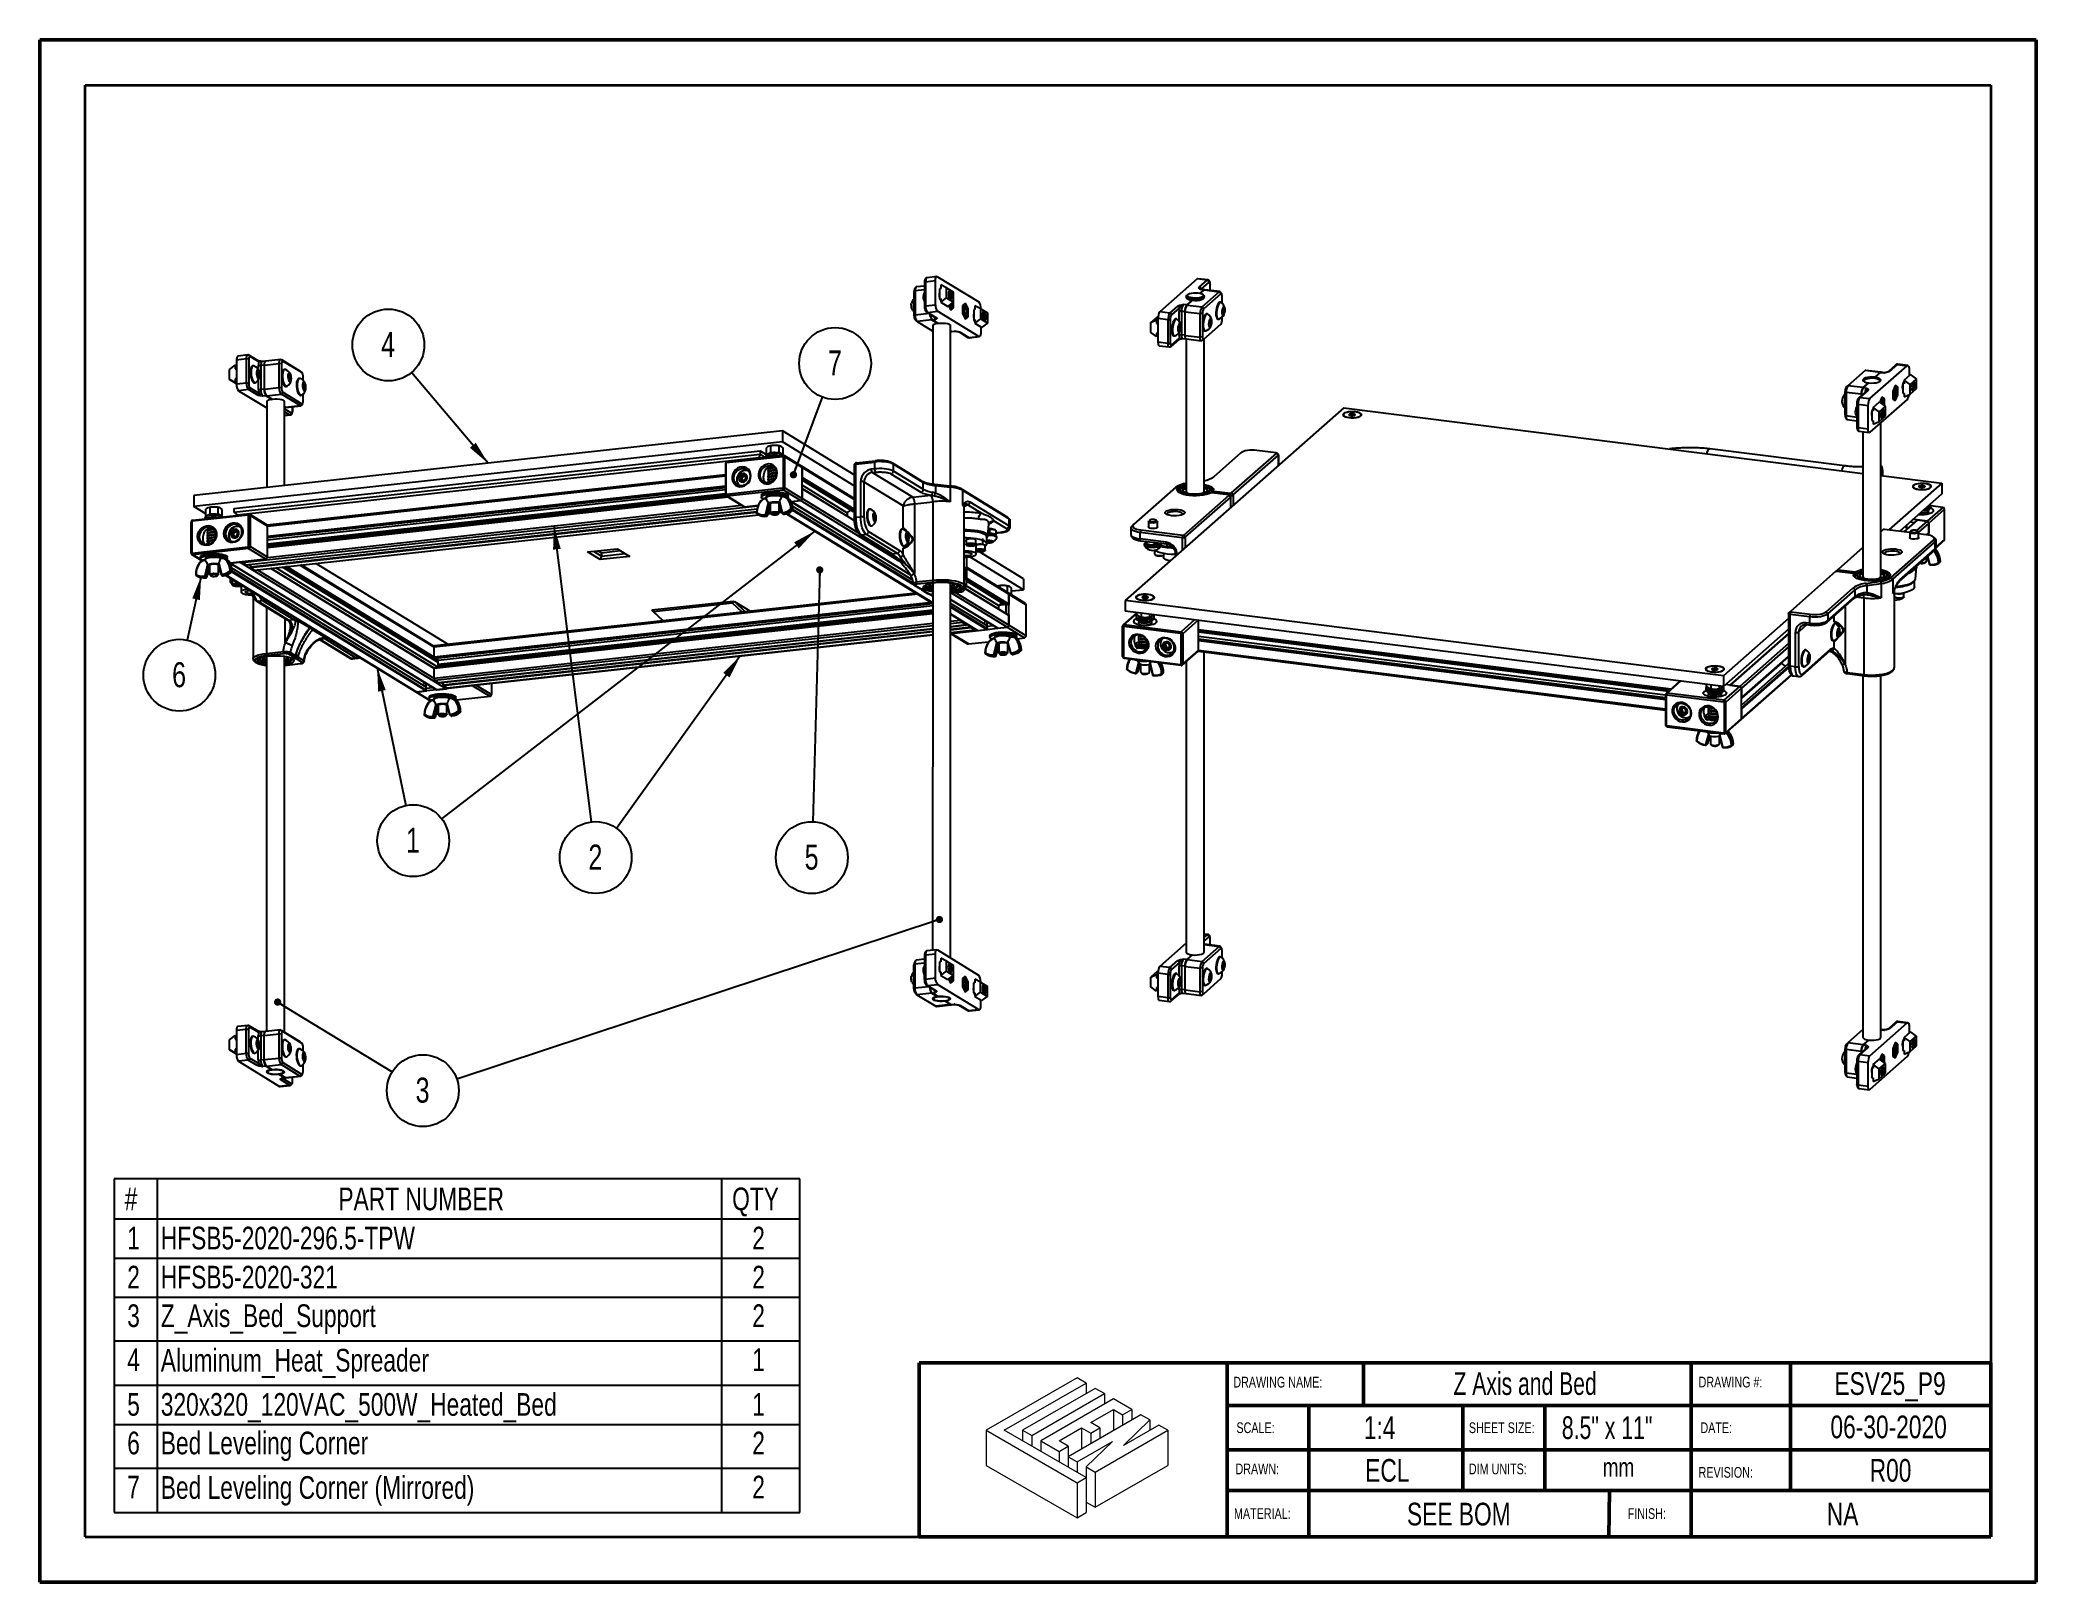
# Model space of a CAD drawing. Header units: millimetres. Extents: x 0 to 279, y 0 to 216.
import ezdxf

# ---------------------------------------------------------------- set-up
doc = ezdxf.new("R2010")
doc.units = ezdxf.units.MM
for name, color, linetype in [('PAGE_BORDER', 7, 'Continuous'), ('TITLE_BLOCK_BORDER', 7, 'Continuous'), ('TITLE_BLOCK_TEXT', 8, 'Continuous')]:
    doc.layers.add(name, color=color, linetype=linetype)
doc.styles.add('SLDTEXTSTYLE0', font='TXT', dxfattribs={"width": 0.696429})
doc.styles.add('SLDTEXTSTYLE1', font='TXT', dxfattribs={"width": 0.75})
doc.styles.add('SLDTEXTSTYLE2', font='TXT', dxfattribs={"width": 0.7})
doc.dimstyles.new('SLDDIMSTYLE0', dxfattribs={"dimtxt": 0.18, "dimasz": 3.302, "dimexe": 0, "dimexo": 0.0625, "dimgap": 0, "dimtad": 0, "dimtih": 1, "dimtoh": 1, "dimdec": 0, "dimrnd": 1e-09, "dimzin": 0, "dimdsep": 46, "dimtxsty": 'Standard', "dimsah": 1, "dimcen": 0.09, "dimadec": 0, "dimazin": 0, "dimtfac": 3.302, "dimtdec": 0, "dimtofl": 0, "dimtmove": 0, "dimatfit": 3, "dimfxl": 1, "dimfrac": 2, "dimtolj": 1, "dimtzin": 0, "dimarcsym": 0})
doc.dimstyles.new('SLDDIMSTYLE1', dxfattribs={"dimtxt": 0.18, "dimasz": 1.016, "dimexe": 0, "dimexo": 0.0625, "dimgap": 0, "dimtad": 0, "dimtih": 1, "dimtoh": 1, "dimdec": 0, "dimrnd": 1e-09, "dimzin": 0, "dimdsep": 46, "dimtxsty": 'Standard', "dimblk1": 'DOT', "dimblk2": 'DOT', "dimsah": 1, "dimcen": 0.09, "dimadec": 0, "dimazin": 0, "dimtfac": 1.016, "dimtdec": 0, "dimtofl": 0, "dimtmove": 0, "dimatfit": 3, "dimldrblk": 'DOT', "dimfxl": 1, "dimfrac": 2, "dimtolj": 1, "dimtzin": 0, "dimarcsym": 0})

msp = doc.modelspace()

# ---------------------------------------------------------------- texts
at = {"layer": 'TITLE_BLOCK_BORDER', "attachment_point": 2}
for s, insert, char_height, style in [('Z Axis and Bed', (207.88, 29.38), 3.175, 'SLDTEXTSTYLE0'), ('ESV25_P9', (258.96, 29.38), 3.175, 'SLDTEXTSTYLE1'), ('06-30-2020', (258.76, 23.31), 3.175, 'SLDTEXTSTYLE1'), ('ECL', (188.59, 17.23), 3.175, 'SLDTEXTSTYLE1'), ('mm', (220.95, 17.39), 2.646, 'SLDTEXTSTYLE1'), ('R00', (259.03, 17.23), 3.175, 'SLDTEXTSTYLE1'), ('SEE BOM', (198.6, 11.11), 3.175, 'SLDTEXTSTYLE1'), ('NA', (252.32, 11.11), 3.175, 'SLDTEXTSTYLE1')]:
    msp.add_mtext(s, dxfattribs=dict(at, insert=insert, char_height=char_height, style=style))
at = {"layer": 'TITLE_BLOCK_TEXT', "attachment_point": 1}
for s, insert, char_height, style in [('DRAWING NAME:', (167.04, 28.74), 1.5, 'SLDTEXTSTYLE1'), ('DRAWING #:', (232.16, 28.75), 1.5, 'SLDTEXTSTYLE1'), ('SCALE:', (167.47, 22.36), 1.5, 'SLDTEXTSTYLE1'), ('1:4', (185.3, 23.21), 3.175, 'SLDTEXTSTYLE1'), ('SHEET SIZE:', (200.01, 22.36), 1.5, 'SLDTEXTSTYLE1'), ('8.5" x 11"', (213.02, 23.21), 3.175, 'SLDTEXTSTYLE2'), ('DATE:', (232.42, 22.36), 1.5, 'SLDTEXTSTYLE1'), ('DRAWN:', (167.34, 16.59), 1.5, 'SLDTEXTSTYLE1'), ('DIM UNITS:', (200.01, 16.59), 1.5, 'SLDTEXTSTYLE1'), ('REVISION:', (232.16, 16.11), 1.5, 'SLDTEXTSTYLE1'), ('MATERIAL:', (167.13, 10.34), 1.5, 'SLDTEXTSTYLE1'), ('FINISH:', (222.24, 10.34), 1.5, 'SLDTEXTSTYLE1')]:
    msp.add_mtext(s, dxfattribs=dict(at, insert=insert, char_height=char_height, style=style))

# ---------------------------------------------------------------- blocks, each defined once
blk = doc.blocks.new('Lien3D Logo')
at = {"color": 7, "linetype": 'Continuous', "lineweight": 18}
for p, q in [((10.61, 16.33), (0, 10.21)), ((11.67, 15.71), (10.61, 16.33)), ((2.13, 10.21), (11.67, 15.71)), ((12.73, 15.1), (4.26, 10.21)), ((5.32, 9.59), (13.8, 14.49)), ((11.67, 15.71), (11.67, 14.49)), ((13.8, 14.49), (12.73, 15.1)), ((13.8, 14.49), (13.8, 13.26)), ((14.86, 13.87), (6.38, 8.98)), ((18.05, 12.03), (9.57, 7.13)), ((12.22, 11.12), (14.86, 12.64)), ((16.99, 12.64), (14.86, 13.87)), ((14.86, 12.64), (15.93, 12.03)), ((14.86, 12.64), (14.86, 10.19)), ((15.93, 12.03), (16.99, 12.64)), ((15.93, 12.03), (15.93, 10.8)), ((16.99, 12.64), (16.99, 11.42)), ((19.12, 11.42), (18.05, 12.03)), ((0, 10.21), (0, 6.12)), ((0, 10.21), (10.61, 4.08)), ((11.67, 4.7), (2.13, 10.21)), ((4.26, 10.21), (4.26, 8.98)), ((4.26, 10.21), (5.32, 9.59)), ((5.32, 9.59), (5.32, 8.36)), ((8.51, 8.98), (11.15, 10.5)), ((11.15, 10.5), (12.22, 9.89)), ((11.15, 10.5), (11.15, 8.05)), ((13.28, 10.5), (12.22, 11.12)), ((12.22, 9.89), (13.28, 10.5)), ((12.22, 9.89), (12.22, 8.66)), ((12.73, 5.31), (21.21, 10.21)), ((13.28, 10.5), (13.28, 9.28)), ((16.04, 8.45), (19.12, 11.42)), ((20.15, 10.82), (16.04, 8.45)), ((19.12, 11.42), (19.12, 10.22)), ((21.21, 10.21), (20.15, 10.82)), ((21.21, 10.21), (21.21, 6.12)), ((6.38, 8.98), (8.51, 7.75)), ((6.38, 8.98), (6.38, 7.75)), ((9.57, 8.36), (8.51, 8.98)), ((8.51, 7.75), (9.57, 8.36)), ((8.51, 7.75), (8.51, 6.52)), ((9.57, 8.36), (9.57, 7.13)), ((9.57, 7.13), (10.64, 6.52)), ((9.57, 7.13), (9.57, 5.91)), ((10.64, 6.52), (14.75, 8.89)), ((14.75, 8.89), (11.67, 5.93)), ((0, 6.12), (10.61, 0)), ((10.61, 4.08), (11.67, 4.7)), ((10.64, 6.52), (10.64, 5.29)), ((11.67, 5.93), (12.73, 5.31)), ((11.67, 5.93), (11.67, 4.7)), ((11.67, 4.7), (11.67, 0.61)), ((12.73, 1.23), (21.21, 6.12)), ((12.73, 5.31), (12.73, 1.23)), ((10.61, 4.08), (10.61, 0)), ((10.61, 0), (11.67, 0.61)), ((11.67, 1.84), (12.73, 1.23))]:
    blk.add_line(p, q, dxfattribs=at)
blk = doc.blocks.new('SW_TABLEANNOTATION_8')
at = {"layer": 'TITLE_BLOCK_BORDER', "color": 0}
for p, q in [((0, 0), (0, -46.71)), ((96.01, 0), (0, 0)), ((6.05, 0), (6.05, -5.6)), ((85.02, 0), (85.02, -5.6)), ((96.01, -46.71), (96.01, 0)), ((0, -5.6), (96.01, -5.6)), ((6.05, -5.6), (6.05, -46.71)), ((85.02, -5.6), (85.02, -46.71)), ((0, -11.08), (96.01, -11.08)), ((0, -16.56), (96.01, -16.56)), ((0, -22.66), (96.01, -22.66)), ((0, -28.9), (96.01, -28.9)), ((0, -34.37), (96.01, -34.37)), ((0, -40.48), (96.01, -40.48)), ((0, -46.71), (96.01, -46.71))]:
    blk.add_line(p, q, dxfattribs=at)
at = {"layer": 'TITLE_BLOCK_BORDER', "color": 0, "attachment_point": 1, "style": 'SLDTEXTSTYLE1'}
for s, insert, char_height in [('#', (1.5, -1.22), 3.17), ('PART NUMBER', (31.41, -1.22), 3.175), ('QTY', (86.52, -1.22), 3.175), ('1', (1.85, -6.7), 3.17), ('HFSB5-2020-296.5-TPW', (6.55, -6.7), 3.175), ('2', (89.34, -6.7), 3.17), ('2', (1.85, -12.17), 3.17), ('HFSB5-2020-321', (6.55, -12.17), 3.175), ('2', (89.34, -12.17), 3.17), ('3', (1.85, -17.57), 3.17), ('Z_Axis_Bed_Support', (6.55, -17.57), 3.175), ('2', (89.34, -17.57), 3.17), ('4', (1.85, -23.74), 3.17), ('Aluminum_Heat_Spreader', (6.55, -23.8), 3.175), ('1', (89.34, -23.74), 3.17), ('5', (1.85, -29.99), 3.17), ('320x320_120VAC_500W_Heated_Bed', (6.55, -29.99), 3.175), ('1', (89.34, -29.99), 3.17), ('6', (1.85, -35.39), 3.17), ('Bed Leveling Corner', (6.55, -35.39), 3.175), ('2', (89.34, -35.39), 3.17), ('7', (1.85, -41.56), 3.17), ('Bed Leveling Corner (Mirrored)', (6.55, -41.62), 3.175), ('2', (89.34, -41.56), 3.17)]:
    blk.add_mtext(s, dxfattribs=dict(at, insert=insert, char_height=char_height))
blk = doc.blocks.new('SW_NOTE_64')
at = {"layer": 'TITLE_BLOCK_BORDER', "color": 0}
blk.add_circle((-3.24, 3.85), 5.03, dxfattribs=at)
at = {"layer": 'TITLE_BLOCK_BORDER', "color": 0, "insert": (-3.28, 5.67), "char_height": 3.5, "attachment_point": 2, "style": 'SLDTEXTSTYLE1'}
blk.add_mtext('4', dxfattribs=at)
blk = doc.blocks.new('SW_NOTE_65')
at = {"layer": 'TITLE_BLOCK_BORDER', "color": 0}
blk.add_circle((-0.14, -5.03), 5.03, dxfattribs=at)
at = {"layer": 'TITLE_BLOCK_BORDER', "color": 0, "insert": (-0.17, -3.2), "char_height": 3.5, "attachment_point": 2, "style": 'SLDTEXTSTYLE1'}
blk.add_mtext('5', dxfattribs=at)
blk = doc.blocks.new('_DOT')
at = {"color": 0, "linetype": 'ByBlock', "lineweight": -2}
blk.add_line((-0.5, 0), (-1, 0), dxfattribs=at)
at = {"color": 0, "linetype": 'ByBlock', "const_width": 0.5}
blk.add_lwpolyline([(-0.25, 0, 1), (0.25, 0, 1)], format="xyb", close=True, dxfattribs=at)
blk = doc.blocks.new('SW_NOTE_66')
at = {"layer": 'TITLE_BLOCK_BORDER', "color": 0}
blk.add_circle((1.76, 4.71), 5.03, dxfattribs=at)
at = {"layer": 'TITLE_BLOCK_BORDER', "color": 0, "insert": (1.73, 6.53), "char_height": 3.5, "attachment_point": 2, "style": 'SLDTEXTSTYLE1'}
blk.add_mtext('7', dxfattribs=at)
blk = doc.blocks.new('SW_NOTE_67')
at = {"layer": 'TITLE_BLOCK_BORDER', "color": 0}
blk.add_circle((-1.08, -4.91), 5.03, dxfattribs=at)
at = {"layer": 'TITLE_BLOCK_BORDER', "color": 0, "insert": (-1.12, -3.09), "char_height": 3.5, "attachment_point": 2, "style": 'SLDTEXTSTYLE1'}
blk.add_mtext('6', dxfattribs=at)
blk = doc.blocks.new('SW_NOTE_68')
at = {"layer": 'TITLE_BLOCK_BORDER', "color": 0}
blk.add_circle((0.63, -4.99), 5.03, dxfattribs=at)
at = {"layer": 'TITLE_BLOCK_BORDER', "color": 0, "insert": (0.59, -3.17), "char_height": 3.5, "attachment_point": 2, "style": 'SLDTEXTSTYLE1'}
blk.add_mtext('2', dxfattribs=at)
blk = doc.blocks.new('SW_NOTE_69')
at = {"layer": 'TITLE_BLOCK_BORDER', "color": 0}
blk.add_circle((1.03, -4.92), 5.03, dxfattribs=at)
at = {"layer": 'TITLE_BLOCK_BORDER', "color": 0, "insert": (0.99, -3.1), "char_height": 3.5, "attachment_point": 2, "style": 'SLDTEXTSTYLE1'}
blk.add_mtext('1', dxfattribs=at)
blk = doc.blocks.new('SW_NOTE_70')
at = {"layer": 'TITLE_BLOCK_BORDER', "color": 0}
blk.add_circle((4.3, -2.62), 5.03, dxfattribs=at)
at = {"layer": 'TITLE_BLOCK_BORDER', "color": 0, "insert": (4.26, -0.8), "char_height": 3.5, "attachment_point": 2, "style": 'SLDTEXTSTYLE1'}
blk.add_mtext('3', dxfattribs=at)

# ---------------------------------------------------------------- linework, layer by layer
at = {"color": 7, "linetype": 'Continuous', "lineweight": 50}
for p, q in [((0, 0), (0, 215.9)), ((0, 215.9), (279.4, 215.9)), ((279.4, 0), (279.4, 215.9)), ((0, 0), (279.4, 0))]:
    msp.add_line(p, q, dxfattribs=at)
at = {"color": 7, "linetype": 'Continuous', "lineweight": 25}
for p, q in [((123.82, 181.99), (123.82, 178.61)), ((123.97, 182.05), (125.35, 182.2)), ((123.97, 182.05), (123.97, 178.67)), ((125.56, 182.76), (124.18, 182.61)), ((125.35, 178.82), (125.35, 182.2)), ((125.64, 182.74), (131.4, 179.21)), ((161.97, 182.43), (156.76, 177.84)), ((163.38, 182.26), (161.97, 182.43)), ((163.47, 182.3), (162.07, 182.47)), ((162.27, 181.28), (163.38, 182.26)), ((163.61, 181.99), (162.5, 181.02)), ((163.8, 180.83), (163.8, 181.71)), ((122.49, 180.75), (122.36, 180.67)), ((122.36, 177.29), (122.36, 180.67)), ((122.6, 181.24), (122.43, 181)), ((122.49, 180.75), (122.49, 177.37)), ((123.82, 181.44), (122.7, 181.32)), ((123.97, 178.67), (125.35, 178.82)), ((126.1, 181.08), (125.92, 181.06)), ((125.92, 181.06), (125.92, 179.66)), ((125.92, 179.66), (126.1, 179.68)), ((125.92, 179.66), (126.1, 179.55)), ((126.1, 181.59), (126.1, 181.08)), ((126.91, 181.17), (126.1, 181.59)), ((126.1, 179.17), (126.91, 179.77)), ((126.1, 179.68), (126.1, 179.17)), ((126.1, 179.17), (127.08, 178.57)), ((126.91, 179.77), (126.91, 181.17)), ((126.91, 181.17), (127.89, 180.57)), ((126.91, 179.77), (127.88, 179.17)), ((127.08, 178.57), (127.88, 179.17)), ((127.31, 180.59), (127.27, 180.63)), ((127.37, 179.69), (127.4, 179.73)), ((127.88, 179.17), (127.89, 180.57)), ((127.89, 179.51), (127.88, 179.51)), ((127.88, 179.51), (127.89, 179.51)), ((127.89, 178.39), (127.89, 179.51)), ((129.55, 179.05), (129.15, 178.73)), ((129.94, 178.25), (129.55, 179.05)), ((160.51, 178.79), (160.04, 178.85)), ((160.45, 180.01), (160.45, 179.84)), ((161.26, 179.45), (160.51, 178.79)), ((160.65, 180.26), (160.54, 180.16)), ((160.56, 178.78), (161.31, 179.45)), ((161.26, 179.4), (161.26, 179.45)), ((162.9, 180.89), (162.37, 180.43)), ((162.41, 180.42), (162.94, 180.89)), ((162.9, 180.89), (162.43, 180.95)), ((162.99, 180.93), (162.52, 180.99)), ((162.66, 178.52), (165.05, 180.62)), ((162.87, 180.16), (162.76, 180.26)), ((165.28, 180.36), (162.9, 178.25)), ((162.94, 180.89), (165.05, 180.62)), ((162.95, 179.84), (162.95, 180.01)), ((165.14, 180.66), (163.04, 180.92)), ((165.28, 180.36), (165.05, 180.62)), ((165.26, 179.17), (165.17, 179.18)), ((165.4, 180.34), (165.22, 180.6)), ((165.46, 179.04), (165.46, 180.04)), ((122.49, 177.37), (122.36, 177.29)), ((122.53, 176.71), (122.74, 176.5)), ((124.86, 176.7), (122.78, 176.47)), ((122.78, 176.47), (124.97, 175.13)), ((124.13, 177.79), (125.35, 177.04)), ((124.26, 177.76), (125.64, 177.91)), ((124.26, 177.76), (125.48, 177.01)), ((124.86, 176.7), (125.69, 176.19)), ((124.9, 176.7), (125.36, 176.75)), ((125.73, 176.2), (124.9, 176.7)), ((131.4, 174.38), (125.64, 177.91)), ((125.69, 176.22), (125.69, 176.19)), ((127.21, 178.67), (127.5, 178.08)), ((127.5, 178.08), (127.89, 178.39)), ((127.53, 178.71), (127.57, 178.76)), ((127.69, 178.37), (127.89, 178.39)), ((129.15, 178.73), (129.15, 177.62)), ((129.15, 177.62), (129.54, 176.82)), ((129.52, 178.37), (129.47, 178.42)), ((129.54, 176.82), (129.93, 177.14)), ((129.58, 177.45), (129.62, 177.51)), ((129.74, 177.12), (129.93, 177.14)), ((129.81, 178.24), (129.94, 178.25)), ((129.93, 177.14), (129.94, 178.25)), ((130.88, 178.15), (130.7, 178.13)), ((130.7, 178.13), (130.7, 176.73)), ((130.7, 176.73), (130.88, 176.75)), ((130.7, 176.73), (130.88, 176.61)), ((130.88, 178.65), (130.88, 178.15)), ((131.69, 178.24), (130.88, 178.65)), ((130.88, 176.24), (131.69, 176.84)), ((130.88, 176.75), (130.88, 176.24)), ((130.88, 176.24), (131.86, 175.64)), ((131.69, 178.31), (131.69, 178.23)), ((131.69, 176.84), (131.69, 178.24)), ((131.69, 178.24), (132.66, 177.64)), ((131.69, 176.84), (132.66, 176.24)), ((131.86, 175.64), (132.66, 176.24)), ((132.09, 177.66), (132.05, 177.7)), ((132.15, 176.76), (132.18, 176.8)), ((132.66, 176.24), (132.66, 177.64)), ((156.36, 177.1), (155.47, 176.32)), ((155.47, 176.32), (156.29, 176.72)), ((155.47, 174.96), (155.47, 176.32)), ((156.49, 176.89), (156.29, 176.72)), ((156.29, 176.72), (156.29, 176.22)), ((156.49, 176.4), (156.29, 176.22)), ((156.29, 176.22), (156.48, 176.2)), ((156.36, 177.1), (156.51, 177.18)), ((156.49, 176.21), (156.48, 176.2)), ((156.48, 176.2), (156.48, 174.83)), ((157.9, 176.72), (156.49, 176.89)), ((156.49, 176.89), (156.49, 173.6)), ((158.16, 177.66), (156.76, 177.84)), ((157.9, 173.42), (157.9, 176.72)), ((158.16, 177.66), (159.27, 178.64)), ((158.22, 176.77), (158.22, 173.47)), ((159.5, 178.37), (158.4, 177.39)), ((159.08, 176.83), (158.99, 176.84)), ((160.25, 177.85), (159.78, 177.91)), ((159.78, 177.91), (159.78, 174.61)), ((160.25, 177.85), (160.25, 174.55)), ((160.29, 177.84), (162.4, 177.58)), ((160.29, 174.54), (160.29, 177.84)), ((160.56, 178.78), (162.66, 178.52)), ((162.72, 177.62), (162.4, 177.58)), ((162.4, 174.28), (162.4, 177.58)), ((162.9, 178.25), (162.66, 178.52)), ((162.72, 177.62), (162.72, 174.33)), ((162.9, 174.01), (165.28, 176.11)), ((163.41, 177.53), (163.31, 177.54)), ((163.66, 176.25), (163.94, 176.21)), ((163.76, 176.64), (163.93, 176.62)), ((164.87, 176.82), (164.97, 176.81)), ((165.46, 176.74), (165.46, 177.08)), ((165.51, 177.78), (165.77, 177.74)), ((165.58, 178.2), (165.81, 178.17)), ((165.69, 178.35), (165.63, 178.29)), ((124.97, 175.9), (124.96, 153.73)), ((127.46, 153.46), (127.47, 175.9)), ((127.54, 175.09), (127.47, 175.13)), ((127.47, 175.1), (127.49, 175.08)), ((127.47, 175.05), (127.57, 175.06)), ((127.54, 175.09), (128, 175.14)), ((127.62, 175.07), (128.08, 175.12)), ((128.08, 175.11), (128.1, 175.12)), ((128.66, 175.01), (129.89, 174.26)), ((128.79, 174.98), (130.02, 174.23)), ((130.02, 174.23), (131.4, 174.38)), ((130.1, 174.21), (131.48, 174.36)), ((131.69, 175.75), (131.69, 174.93)), ((156.29, 174.36), (155.47, 174.96)), ((156.48, 174.83), (156.29, 174.85)), ((156.29, 174.85), (156.29, 174.36)), ((156.49, 174.54), (156.29, 174.36)), ((156.49, 174.84), (156.48, 174.83)), ((157.9, 173.42), (156.49, 173.6)), ((158.33, 172.99), (159.44, 173.97)), ((158.4, 173.15), (159.5, 174.13)), ((158.69, 174.48), (158.79, 174.47)), ((159.34, 175.32), (159.56, 175.29)), ((159.36, 175.74), (159.63, 175.71)), ((159.37, 175.2), (159.4, 175.16)), ((160.25, 174.55), (159.78, 174.61)), ((159.87, 174.09), (159.92, 174.1)), ((159.95, 174.1), (160.42, 174.04)), ((160.29, 174.54), (162.4, 174.28)), ((160.45, 174.03), (160.45, 152.69)), ((160.46, 174.03), (162.57, 173.77)), ((162.72, 174.33), (162.4, 174.28)), ((162.66, 173.8), (162.9, 174.01)), ((162.95, 152.69), (162.95, 174.06)), ((163.01, 175.19), (163.11, 175.17)), ((28.9, 171.23), (27.52, 171.08)), ((27.52, 171.08), (27.52, 167.7)), ((29.11, 171.79), (27.73, 171.64)), ((28.9, 167.85), (28.9, 171.23)), ((29.23, 171.19), (29.23, 167.81)), ((30.55, 170.99), (29.33, 171.74)), ((30.65, 170.81), (29.42, 171.56)), ((31.13, 170.89), (31.11, 170.89)), ((31.59, 170.94), (31.13, 170.89)), ((31.43, 170.38), (33.5, 170.6)), ((33.71, 171.17), (31.64, 170.94)), ((33.5, 167.22), (33.5, 170.6)), ((33.83, 170.57), (33.5, 170.6)), ((34.02, 170.93), (33.79, 171.15)), ((33.79, 171.15), (36.43, 169.53)), ((33.83, 170.57), (33.83, 167.19)), ((36.66, 169.32), (34.02, 170.93)), ((156.66, 173.08), (158.07, 172.91)), ((259.96, 170.46), (258.85, 169.48)), ((259.96, 170.46), (261.36, 170.28)), ((261.46, 170.32), (260.05, 170.49)), ((26.55, 169.77), (27.35, 170.36)), ((26.55, 168.37), (26.55, 169.77)), ((27.35, 167.95), (26.55, 168.37)), ((27.52, 167.77), (26.55, 168.37)), ((27.35, 170.36), (27.35, 169.86)), ((27.52, 170.26), (27.35, 170.36)), ((27.35, 169.86), (27.52, 169.87)), ((27.52, 168.47), (27.35, 168.46)), ((27.35, 168.46), (27.35, 167.95)), ((27.52, 168.35), (27.35, 168.46)), ((27.52, 167.85), (27.35, 167.95)), ((28.9, 167.85), (27.52, 167.7)), ((29.88, 170.27), (29.78, 170.26)), ((30.04, 167.9), (30.14, 167.91)), ((30.39, 169.43), (30.63, 169.46)), ((30.4, 169.01), (30.71, 169.04)), ((31.38, 170.37), (30.92, 170.32)), ((30.92, 170.32), (30.92, 166.94)), ((31.38, 170.37), (31.38, 166.99)), ((31.43, 167), (31.43, 170.38)), ((34.28, 169.77), (34.19, 169.76)), ((34.78, 168.75), (35.09, 168.78)), ((34.87, 168.34), (35.1, 168.36)), ((34.88, 168.29), (34.96, 168.23)), ((36.33, 168.51), (36.23, 168.5)), ((36.66, 169.32), (36.43, 169.53)), ((36.43, 169.53), (36.47, 169.5)), ((36.68, 169.3), (36.47, 169.5)), ((36.85, 168.22), (36.85, 168.71)), ((255.46, 169.6), (253.07, 167.49)), ((255.93, 167.89), (255.18, 167.23)), ((255.22, 167.22), (255.97, 167.89)), ((255.36, 168.33), (255.25, 168.22)), ((257.56, 169.33), (255.46, 169.6)), ((257.66, 169.37), (255.55, 169.64)), ((255.93, 167.89), (255.93, 167.85)), ((256.15, 165.68), (261.36, 170.28)), ((257.56, 169.33), (256.81, 168.67)), ((256.81, 168.55), (256.81, 168.67)), ((256.86, 168.67), (257.61, 169.33)), ((256.86, 168.54), (256.86, 168.67)), ((257.58, 168.22), (257.47, 168.33)), ((257.58, 168.22), (257.63, 168.18)), ((257.61, 169.33), (258.08, 169.27)), ((258.17, 169.31), (257.7, 169.37)), ((258.25, 169.31), (258.2, 169.31)), ((259.79, 170.41), (258.68, 169.43)), ((260.76, 167.79), (260.95, 167.96)), ((260.76, 167.79), (260.76, 166.43)), ((260.95, 167.77), (260.76, 167.79)), ((260.95, 168.16), (260.94, 168.16)), ((260.95, 168.26), (261.83, 169.04)), ((260.95, 168.26), (260.95, 167.77)), ((261.76, 167.67), (260.95, 168.26)), ((261.63, 169.81), (261.63, 168.86)), ((261.76, 167.67), (262.65, 168.45)), ((261.76, 166.3), (261.76, 167.67)), ((262.65, 168.45), (261.83, 169.04)), ((262.2, 167.82), (262.17, 167.86)), ((262.65, 167.08), (262.65, 168.45)), ((29.19, 166.94), (27.81, 166.79)), ((27.81, 166.79), (31.74, 164.38)), ((30.42, 166.19), (29.19, 166.94)), ((29.42, 167.21), (30.65, 166.46)), ((31.38, 166.99), (30.92, 166.94)), ((31.67, 166.09), (31.21, 166.04)), ((31.43, 167), (33.5, 167.22)), ((31.67, 166.09), (32.5, 165.58)), ((31.72, 166.09), (33.79, 166.32)), ((32.55, 165.58), (31.72, 166.09)), ((31.74, 165.28), (31.74, 153.23)), ((32.5, 165.58), (32.5, 165.61)), ((33.83, 167.19), (33.5, 167.22)), ((33.79, 166.32), (34.02, 166.59)), ((36.43, 164.71), (33.79, 166.32)), ((34.02, 166.59), (36.66, 164.97)), ((34.24, 153.51), (34.24, 165.28)), ((34.45, 167.4), (34.54, 167.41)), ((36.43, 164.71), (36.66, 164.97)), ((36.49, 166.14), (36.59, 166.15)), ((36.62, 164.76), (36.78, 165.01)), ((36.83, 167.38), (37.16, 167.42)), ((36.85, 165.33), (36.85, 166.33)), ((36.95, 167.02), (37.12, 167.03)), ((252.81, 166.55), (252.66, 166.66)), ((252.66, 163.36), (252.66, 166.66)), ((254.91, 166.29), (252.81, 166.55)), ((252.81, 166.55), (252.81, 163.25)), ((252.84, 167.29), (253.07, 167.49)), ((255.18, 167.23), (253.07, 167.49)), ((254.32, 165), (254.32, 161.7)), ((254.48, 164.92), (255.88, 164.74)), ((254.48, 164.92), (254.48, 161.62)), ((255.69, 166.79), (254.58, 165.81)), ((255.85, 166.84), (254.74, 165.86)), ((254.74, 165.86), (256.15, 165.68)), ((254.91, 166.29), (254.91, 166.1)), ((254.96, 166.14), (254.96, 166.28)), ((255.22, 167.22), (255.69, 167.16)), ((261.36, 165.57), (256.15, 160.97)), ((256.61, 164.44), (257.5, 165.22)), ((258.32, 164.63), (257.5, 165.22)), ((257.83, 165.89), (257.54, 165.2)), ((257.84, 165.79), (257.76, 165.82)), ((258.18, 165.66), (257.83, 165.89)), ((257.89, 165.25), (257.85, 165.3)), ((257.97, 165.69), (258.18, 165.66)), ((258.18, 164.73), (258.18, 165.66)), ((259.68, 167.53), (259.33, 166.68)), ((259.33, 166.68), (259.33, 165.59)), ((259.33, 165.59), (259.68, 165.35)), ((259.58, 165.95), (259.64, 166)), ((259.69, 167.43), (259.61, 167.46)), ((260.04, 167.3), (259.68, 167.53)), ((259.68, 165.35), (260.04, 166.21)), ((259.75, 166.88), (259.71, 166.94)), ((259.83, 167.32), (260.04, 167.3)), ((259.92, 166.22), (260.04, 166.21)), ((260.04, 166.21), (260.04, 167.3)), ((260.76, 166.43), (260.95, 166.4)), ((260.95, 166.4), (260.95, 165.91)), ((260.95, 165.91), (261.76, 166.3)), ((261.76, 166.3), (262.65, 167.08)), ((262.05, 166.9), (262.09, 166.94)), ((34.35, 164.48), (34.24, 164.55)), ((34.24, 164.51), (34.31, 164.47)), ((34.24, 164.43), (34.39, 164.45)), ((34.24, 163.31), (35.03, 163.39)), ((34.35, 164.48), (36.43, 164.71)), ((34.44, 164.46), (36.51, 164.68)), ((35.39, 164.02), (35.39, 164.56)), ((182.49, 164.38), (151.91, 137.41)), ((182.43, 163.42), (182.43, 163.37)), ((182.49, 164.38), (255.17, 155.22)), ((183.26, 163.39), (183.3, 163.35)), ((183.38, 163.32), (183.38, 163.53)), ((183.81, 163.28), (183.81, 163.56)), ((184.93, 163.37), (184.93, 163.42)), ((252.81, 163.25), (252.66, 163.36)), ((252.72, 163.06), (252.9, 162.8)), ((252.98, 162.74), (254.32, 162.57)), ((255.88, 161.44), (255.88, 164.74)), ((256.43, 163.97), (256.61, 164.14)), ((256.43, 163.97), (256.43, 162.61)), ((256.61, 163.95), (256.43, 163.97)), ((256.43, 162.61), (256.61, 162.58)), ((256.59, 164.33), (256.61, 164.35)), ((256.61, 164.44), (256.61, 163.95)), ((257.43, 163.85), (256.61, 164.44)), ((256.61, 164.34), (256.61, 164.34)), ((256.61, 162.58), (256.61, 162.09)), ((256.61, 162.09), (257.43, 162.48)), ((257.43, 163.85), (258.32, 164.63)), ((257.43, 162.48), (257.43, 163.85)), ((257.43, 162.48), (258.32, 163.26)), ((257.67, 140.76), (257.67, 162.31)), ((257.72, 163.08), (257.76, 163.12)), ((257.87, 164), (257.84, 164.04)), ((258.32, 163.26), (258.32, 164.63)), ((103.93, 161.16), (21.52, 152.11)), ((103.93, 159.63), (21.52, 150.58)), ((103.93, 161.16), (103.93, 159.63)), ((113.95, 155.01), (103.93, 161.16)), ((113.95, 153.48), (103.93, 159.63)), ((254.48, 161.62), (255.88, 161.44)), ((254.65, 161.11), (256.05, 160.93)), ((255.17, 161.04), (255.17, 140.76)), ((27.16, 150.28), (100.82, 158.37)), ((27.16, 149.8), (100.82, 157.89)), ((100.62, 157.4), (27.65, 149.38)), ((96.07, 156.67), (95.97, 156.61)), ((95.97, 156.61), (95.97, 152.26)), ((96.07, 152.33), (96.07, 156.67)), ((96.12, 156.74), (103.95, 157.6)), ((96.12, 156.74), (96.2, 156.88)), ((104.02, 157.73), (96.2, 156.88)), ((100.82, 157.89), (100.62, 157.4)), ((100.67, 157.37), (100.62, 157.4)), ((100.82, 158.37), (101.74, 157.81)), ((100.82, 158.37), (100.82, 157.89)), ((100.82, 157.89), (101.52, 157.46)), ((101.6, 157.66), (101.6, 157.47)), ((101.7, 157.94), (101.7, 158.81)), ((101.7, 157.94), (102, 158)), ((101.81, 157.85), (101.7, 157.94)), ((102.31, 159.07), (102, 159.01)), ((102.31, 158.2), (102.31, 159.07)), ((103.46, 158.19), (103.46, 159.06)), ((103.46, 158.19), (103.73, 157.99)), ((104.01, 158.79), (103.73, 158.99)), ((104.01, 157.93), (103.88, 157.84)), ((103.95, 157.6), (104.02, 157.73)), ((104.01, 157.93), (104.01, 158.79)), ((104.01, 157.54), (104.01, 153.2)), ((104.25, 157.52), (104.01, 157.54)), ((106.59, 156.21), (104.15, 157.71)), ((104.25, 153.17), (104.25, 157.52)), ((106.69, 156.03), (104.25, 157.52)), ((114.2, 156.67), (113.96, 156.45)), ((114.18, 156.51), (116.83, 156.8)), ((114.18, 156.51), (114.28, 156.69)), ((114.18, 149.03), (114.18, 156.51)), ((114.28, 156.69), (116.92, 156.98)), ((116.92, 156.98), (116.83, 156.8)), ((116.83, 156.8), (116.83, 155.84)), ((119.22, 156.74), (119.45, 156.53)), ((119.22, 156.74), (123.41, 154.17)), ((119.45, 156.53), (119.45, 155.56)), ((119.45, 156.53), (123.64, 153.96)), ((168.09, 158.09), (164.3, 154.74)), ((166.79, 152.47), (173.11, 158.04)), ((167.03, 152.2), (173.35, 157.78)), ((173.04, 158.09), (170.35, 158.43)), ((173.35, 157.86), (173.11, 158.07)), ((173.11, 158.04), (173.35, 157.78)), ((173.37, 156.33), (173.37, 157.82)), ((252.64, 156.26), (233.75, 158.64)), ((95.97, 155.03), (31.8, 147.98)), ((98.24, 154.61), (98.05, 154.72)), ((98.55, 154.89), (98.24, 154.61)), ((98.24, 154.61), (98.28, 154.25)), ((98.55, 154.89), (98.37, 155.01)), ((98.75, 154.83), (98.55, 154.89)), ((99.19, 155.51), (99.07, 155.56)), ((102.21, 155.92), (102.19, 155.94)), ((102.23, 155.98), (102.23, 155.88)), ((102.23, 155.59), (102.23, 155.48)), ((102.23, 155.19), (102.23, 155.09)), ((102.23, 154.8), (102.23, 154.7)), ((102.23, 154.41), (102.23, 154.3)), ((113.95, 151.7), (106.59, 156.21)), ((106.69, 156.03), (106.69, 154.57)), ((106.69, 154.65), (106.69, 156.03)), ((106.69, 153.14), (106.69, 154.57)), ((113.89, 149.83), (106.69, 154.25)), ((113.95, 156.42), (113.95, 148.94)), ((114.87, 154.05), (114.87, 149.1)), ((115.36, 149.05), (115.36, 154)), ((120.81, 150.66), (115.36, 154)), ((116.83, 155.84), (116.37, 155.79)), ((116.51, 155.33), (116.97, 155.38)), ((122.16, 151.87), (116.51, 155.33)), ((119.1, 155.16), (123.29, 152.59)), ((119.45, 155.56), (123.64, 152.99)), ((123.64, 153.96), (123.41, 154.17)), ((123.64, 152.99), (123.64, 153.96)), ((125.26, 153.7), (125.36, 153.52)), ((125.26, 153.7), (127.3, 153.48)), ((257.84, 156.17), (257.67, 156.16)), ((257.67, 154.91), (266.21, 153.83)), ((266.21, 153.83), (258.8, 147.29)), ((266.21, 153.83), (266.21, 152.33)), ((21.52, 152.11), (21.52, 150.58)), ((31.87, 146.22), (95.97, 153.26)), ((31.87, 145.92), (95.97, 152.96)), ((31.87, 145.34), (95.97, 152.38)), ((31.87, 145.19), (95.97, 152.23)), ((31.87, 145.09), (96.01, 152.13)), ((96.25, 151.96), (31.87, 144.89)), ((96.07, 152.33), (95.97, 152.26)), ((96.07, 152.08), (98.5, 150.58)), ((103.95, 153.13), (96.12, 152.27)), ((96.2, 152.05), (96.12, 152.27)), ((96.2, 152.05), (104.02, 152.91)), ((96.2, 152.05), (98.63, 150.55)), ((100.98, 152.13), (100.98, 151.88)), ((101.95, 151.09), (101.56, 149.5)), ((101.58, 151.67), (101.65, 151.67)), ((101.61, 151.83), (101.62, 151.74)), ((101.62, 151.74), (101.61, 151.74)), ((101.65, 151.67), (101.63, 151.7)), ((101.68, 151.96), (101.64, 151.91)), ((101.69, 149.46), (102.06, 150.96)), ((102.23, 150.86), (102.06, 150.96)), ((102.23, 151.06), (102.23, 151.04)), ((102.23, 151.04), (102.23, 149.69)), ((103.47, 151.13), (103.85, 149.7)), ((103.48, 149.68), (103.48, 151.04)), ((103.52, 150.96), (103.48, 150.92)), ((103.51, 151.26), (103.91, 149.75)), ((103.84, 151.94), (103.82, 151.91)), ((103.88, 151.92), (103.82, 151.91)), ((103.91, 152), (103.88, 151.99)), ((104.02, 152.91), (103.95, 153.13)), ((103.96, 152.01), (103.97, 152)), ((104.25, 153.17), (104.01, 153.2)), ((106.46, 151.41), (104.02, 152.91)), ((104.25, 153.17), (106.69, 151.68)), ((104.7, 151.76), (104.53, 151.86)), ((104.73, 151.88), (104.73, 152.13)), ((104.95, 151.53), (104.79, 151.63)), ((105.12, 151.27), (106.46, 151.41)), ((105.12, 151.27), (121.78, 141.05)), ((105.14, 151.27), (106.46, 151.41)), ((113.05, 149.66), (106.69, 153.56)), ((106.69, 153.14), (106.69, 151.68)), ((113.96, 148.64), (106.69, 153.1)), ((106.69, 151.68), (106.69, 153.06)), ((122.16, 151.87), (124.69, 152.15)), ((122.45, 150.97), (124.98, 151.24)), ((122.45, 141.19), (122.45, 150.97)), ((124.76, 152.16), (124.69, 152.15)), ((124.76, 152.16), (125.18, 152.09)), ((125.36, 152.49), (124.95, 152.6)), ((124.98, 151.24), (124.98, 140.26)), ((125.36, 153.52), (125.36, 152.49)), ((125.36, 153.52), (127.39, 153.3)), ((127.3, 153.48), (127.39, 153.3)), ((127.39, 153.3), (127.39, 151.25)), ((128.88, 153.08), (129.11, 152.86)), ((128.88, 153.08), (135.42, 149.07)), ((129.11, 152.86), (129.11, 150.81)), ((129.11, 152.86), (135.65, 148.85)), ((130.18, 151.24), (135.65, 147.89)), ((158.99, 153.27), (153.07, 148.05)), ((159.33, 152.69), (159.33, 152.68)), ((159.33, 152.68), (159.33, 152.66)), ((159.34, 152.65), (159.33, 152.67)), ((160.02, 152.88), (159.97, 152.81)), ((160.12, 146.58), (166.44, 152.16)), ((160.35, 146.32), (166.67, 151.89)), ((164.02, 152.53), (164.02, 152.5)), ((166.37, 152.21), (164.05, 152.5)), ((164.08, 152.68), (164.08, 152.7)), ((164.08, 152.68), (164.08, 152.69)), ((164.31, 152.73), (164.16, 152.58)), ((164.31, 152.73), (166.63, 152.44)), ((166.67, 151.98), (166.44, 152.18)), ((166.44, 152.16), (166.67, 151.89)), ((166.49, 152.14), (166.54, 152.13)), ((166.63, 152.44), (166.54, 152.13)), ((166.7, 150.45), (166.7, 151.93)), ((167.03, 152.2), (166.79, 152.47)), ((266.21, 152.33), (260.28, 147.1)), ((262.17, 153.37), (262.17, 153.33)), ((263, 153.34), (263.04, 153.3)), ((263.13, 153.27), (263.13, 153.48)), ((263.55, 153.24), (263.55, 153.51)), ((264.67, 153.33), (264.67, 153.37)), ((21.16, 148.39), (21.26, 148.46)), ((21.16, 144.05), (21.16, 148.39)), ((21.26, 148.46), (21.25, 144.11)), ((29.14, 149.38), (21.31, 148.52)), ((21.31, 148.52), (21.39, 148.66)), ((21.39, 148.66), (29.21, 149.52)), ((23.21, 149.54), (21.52, 150.58)), ((23.11, 149.04), (23.11, 148.85)), ((23.21, 149.32), (23.21, 150.19)), ((23.21, 149.32), (23.51, 149.38)), ((23.31, 149.23), (23.21, 149.32)), ((23.81, 150.44), (23.51, 150.39)), ((23.81, 149.58), (23.81, 150.44)), ((24.96, 149.57), (24.97, 150.43)), ((24.96, 149.57), (25.24, 149.37)), ((25.52, 150.17), (25.24, 150.37)), ((25.51, 149.3), (25.39, 149.22)), ((25.46, 149.2), (25.58, 149.12)), ((25.51, 149.3), (25.52, 150.17)), ((27.16, 150.28), (27.16, 149.8)), ((27.16, 149.8), (27.65, 149.38)), ((27.65, 149.38), (27.7, 149.35)), ((28.85, 142.41), (100.37, 150.27)), ((29.14, 149.38), (29.21, 149.52)), ((29.2, 144.98), (29.2, 149.33)), ((29.2, 149.33), (29.44, 149.3)), ((31.78, 148), (29.34, 149.49)), ((29.44, 149.3), (29.44, 144.96)), ((31.87, 147.82), (29.44, 149.3)), ((30.07, 141.67), (100.6, 149.42)), ((98.63, 150.55), (100.53, 150.76)), ((100.53, 149.46), (100.37, 149.56)), ((101.7, 149.21), (101.54, 149.31)), ((101.85, 149.36), (101.69, 149.46)), ((102.23, 150.86), (101.85, 149.36)), ((101.86, 149.35), (102.23, 150.83)), ((101.91, 149.57), (102.29, 149.61)), ((102.14, 150.46), (102.23, 150.47)), ((102.25, 149.64), (102.4, 149.51)), ((103.31, 149.51), (103.45, 149.64)), ((103.48, 150.19), (103.76, 150.02)), ((103.48, 150.08), (103.8, 149.88)), ((103.48, 149.74), (103.83, 149.78)), ((103.92, 149.61), (104.08, 149.51)), ((103.92, 149.6), (103.92, 149.61)), ((104.17, 149.49), (104.01, 149.59)), ((104.08, 149.51), (104.08, 149.5)), ((104.52, 149.55), (124.96, 137.02)), ((105.33, 149.99), (105.17, 150.09)), ((105.4, 150.13), (105.24, 150.23)), ((122.1, 140.3), (105.37, 150.57)), ((113.05, 149.73), (113.5, 150.07)), ((113.05, 149.19), (113.05, 149.73)), ((113.86, 149.85), (113.86, 149.82)), ((113.86, 149.82), (113.95, 149.83)), ((114.87, 149.1), (114.18, 149.03)), ((116.15, 150.22), (116.06, 150.21)), ((116.67, 149.38), (116.91, 149.41)), ((116.68, 148.96), (116.99, 148.99)), ((116.74, 149.51), (116.7, 149.45)), ((120.81, 147.64), (120.81, 150.66)), ((129.36, 139.51), (129.36, 150.49)), ((129.84, 150.84), (131.81, 149.63)), ((132.69, 146.48), (132.83, 148.1)), ((133.53, 148.58), (135.3, 147.49)), ((135.65, 148.85), (135.42, 149.07)), ((135.42, 149.07), (135.49, 149.02)), ((135.73, 148.79), (135.49, 149.02)), ((135.65, 147.89), (135.65, 148.85)), ((135.81, 147.69), (135.81, 148.65)), ((155.16, 148.46), (155.16, 147.7)), ((155.34, 148.66), (155.2, 148.53)), ((156.37, 148.53), (156.23, 148.66)), ((156.41, 147.7), (156.41, 148.46)), ((262.76, 148.67), (260.89, 147.03)), ((261.77, 148.42), (262.38, 148.34)), ((262.73, 148.7), (262.17, 148.77)), ((262.71, 148.63), (262.73, 148.7)), ((262.73, 148.64), (262.73, 148.7)), ((262.73, 148.7), (264.14, 148.52)), ((264.14, 148.52), (262.81, 148.69)), ((266.35, 150.46), (264.14, 148.52)), ((264.32, 149.56), (264.29, 149.6)), ((264.37, 148.25), (266.58, 150.2)), ((264.37, 148.25), (264.37, 146.83)), ((264.37, 146.91), (264.37, 148.25)), ((264.67, 150.44), (264.67, 150.7)), ((266.35, 150.46), (264.67, 150.67)), ((266.58, 145.95), (266.58, 150.2)), ((23.73, 146.97), (23.73, 146.86)), ((23.73, 146.57), (23.73, 146.47)), ((23.73, 146.18), (23.73, 146.07)), ((23.73, 145.78), (23.73, 145.68)), ((23.73, 147.36), (23.73, 147.25)), ((27.1, 146.78), (26.92, 146.9)), ((27.41, 147.08), (27.1, 146.78)), ((27.1, 146.78), (27.16, 146.43)), ((27.41, 147.08), (27.23, 147.19)), ((27.62, 147.02), (27.41, 147.08)), ((31.87, 143.47), (31.87, 147.82)), ((114.76, 146.66), (119.09, 144)), ((114.96, 146.62), (115.65, 146.69)), ((119.29, 143.96), (114.96, 146.62)), ((115.65, 146.69), (119.98, 144.04)), ((115.99, 147.09), (120.32, 144.44)), ((116.32, 147.85), (116.41, 147.86)), ((120.74, 147.41), (120.64, 147.39)), ((121.26, 146.57), (121.49, 146.59)), ((121.26, 146.15), (121.57, 146.18)), ((121.32, 146.7), (121.28, 146.64)), ((129.63, 145.79), (129.36, 145.79)), ((129.63, 145.87), (129.63, 145.28)), ((129.72, 145.98), (129.65, 145.92)), ((130.11, 145.29), (130.11, 145.14)), ((130.47, 145.3), (130.47, 145.13)), ((130.98, 145.92), (130.91, 145.98)), ((131, 145.28), (131, 145.87)), ((131.05, 143.92), (131.05, 145.37)), ((132, 145.26), (132, 146.12)), ((132.55, 145.37), (132.55, 146.33)), ((132.69, 145.76), (132.69, 145.54)), ((132.89, 147.42), (133.35, 147.41)), ((132.89, 147.42), (132.89, 146.94)), ((132.89, 146.94), (133.35, 146.76)), ((133.09, 145.72), (133.09, 145.58)), ((133.37, 146.58), (133.37, 146.63)), ((133.73, 147.28), (133.63, 147.33)), ((133.72, 146.49), (133.74, 146.52)), ((133.81, 146.76), (133.74, 146.52)), ((133.81, 147.24), (133.81, 146.76)), ((133.81, 146.85), (134.48, 146.92)), ((133.93, 146.21), (133.93, 146.31)), ((152.71, 147.61), (152.71, 146.66)), ((152.84, 147.84), (153.07, 148.05)), ((154.09, 147.3), (154, 146.98)), ((154, 146.98), (159.87, 146.24)), ((154, 146.04), (154, 146.98)), ((157.65, 145.58), (154, 146.04)), ((154.09, 147.3), (159.96, 146.56)), ((154.09, 145.79), (157.73, 145.33)), ((154.6, 145.3), (154.6, 145.21)), ((154.72, 145.71), (154.8, 145.48)), ((154.86, 145.39), (154.99, 145.33)), ((154.89, 145.68), (154.89, 145.38)), ((155.97, 145.55), (155.97, 145.24)), ((156.97, 145.21), (156.97, 145.3)), ((159.96, 146.56), (159.87, 146.24)), ((160.35, 146.32), (160.12, 146.58)), ((258, 147.35), (257.67, 147.05)), ((261.71, 146.92), (258.16, 147.37)), ((259.13, 140.66), (265.05, 145.88)), ((259.36, 140.39), (265.28, 145.61)), ((261.3, 147.41), (260.87, 147.03)), ((261.28, 147.54), (261.06, 147.79)), ((261.28, 147.98), (261.28, 147.42)), ((261.28, 147.42), (261.33, 147.41)), ((261.71, 146.97), (261.71, 146.21)), ((261.89, 147.17), (261.75, 147.05)), ((262.92, 147.05), (262.78, 147.17)), ((262.96, 146.21), (262.96, 146.97)), ((264.03, 146.63), (262.96, 146.76)), ((264.08, 146.62), (264.35, 146.86)), ((264.37, 146.83), (264.31, 146.82)), ((264.37, 146.83), (264.32, 146.83)), ((264.37, 146.57), (264.37, 146.83)), ((265.28, 146.08), (265.05, 146.29)), ((265.28, 145.61), (265.05, 145.88)), ((265.28, 144.67), (265.28, 145.61)), ((265.4, 144.81), (266.51, 145.8)), ((265.41, 144.91), (265.41, 145.85)), ((21.16, 144.05), (21.25, 144.11)), ((21.25, 143.86), (22.69, 142.98)), ((21.31, 144.06), (29.14, 144.92)), ((21.39, 143.83), (21.31, 144.06)), ((29.21, 144.69), (21.39, 143.83)), ((22.48, 143.5), (22.48, 143.26)), ((23.09, 143.04), (23.15, 143.05)), ((23.11, 143.21), (23.12, 143.12)), ((23.12, 143.12), (23.12, 143.12)), ((23.15, 143.05), (23.14, 143.08)), ((23.19, 143.33), (23.15, 143.29)), ((24.98, 142.5), (25.35, 141.08)), ((25.02, 142.64), (25.41, 141.13)), ((25.34, 143.32), (25.32, 143.29)), ((25.39, 143.3), (25.32, 143.29)), ((25.42, 143.37), (25.39, 143.37)), ((25.47, 143.38), (25.48, 143.38)), ((26.2, 143.14), (26.04, 143.24)), ((26.23, 143.26), (26.23, 143.5)), ((26.45, 142.91), (26.29, 143.01)), ((31.65, 143.2), (26.63, 142.65)), ((26.63, 142.65), (55.53, 124.92)), ((26.65, 142.65), (27.96, 142.79)), ((55.57, 124.91), (26.65, 142.65)), ((56.88, 125.06), (27.96, 142.79)), ((28.29, 142.76), (28.85, 142.42)), ((29.21, 144.69), (29.14, 144.92)), ((29.2, 144.98), (29.44, 144.96)), ((29.21, 144.69), (31.65, 143.2)), ((31.87, 143.47), (29.44, 144.96)), ((38.68, 142.62), (57.19, 131.27)), ((76.65, 144.22), (80.79, 144.67)), ((78.4, 143.14), (76.65, 144.22)), ((77.5, 144.31), (78.6, 143.63)), ((78.16, 144.39), (78.6, 144.11)), ((78.6, 143.63), (78.4, 143.14)), ((82.55, 143.6), (78.4, 143.14)), ((78.6, 144.11), (81.23, 144.4)), ((78.6, 144.11), (78.6, 143.63)), ((78.6, 143.63), (81.9, 143.99)), ((80.79, 144.67), (82.55, 143.6)), ((119.29, 143.96), (119.98, 144.04)), ((120.81, 143.86), (120.81, 144.75)), ((120.9, 145.03), (121, 145.04)), ((129.65, 145.23), (129.72, 145.17)), ((129.73, 141.41), (129.73, 143.5)), ((137.68, 138.93), (130.16, 143.54)), ((130.67, 145.21), (130.62, 145.27)), ((130.91, 145.17), (130.98, 145.23)), ((131.14, 145.19), (131.05, 145.17)), ((131.37, 144.48), (131.37, 144.34)), ((137.68, 140.46), (131.5, 144.25)), ((131.72, 144.5), (131.72, 144.32)), ((132.29, 145.12), (132.22, 145.18)), ((132.22, 144.37), (132.29, 144.43)), ((132.31, 144.48), (132.31, 145.07)), ((155.97, 145.24), (156.42, 145.28)), ((156.02, 144.46), (156.02, 143.92)), ((156.06, 143.84), (156.13, 143.79)), ((157.25, 143.76), (157.25, 143.48)), ((157.28, 143.79), (157.35, 143.84)), ((157.39, 143.92), (157.39, 143.97)), ((157.76, 144.87), (158.65, 144.75)), ((158.93, 143.97), (158.93, 143.59)), ((255.17, 144.84), (251.68, 141.77)), ((260.23, 140.06), (265.18, 144.43)), ((260.33, 140.3), (265.28, 144.67)), ((263.87, 142.71), (264.01, 142.84)), ((264.05, 142.91), (264.05, 143.43)), ((264.18, 143.55), (264.44, 142.54)), ((265.4, 144.22), (265.54, 144.35)), ((265.78, 142.62), (265.81, 142.64)), ((265.81, 142.64), (265.96, 142.77)), ((265.86, 142.75), (266.01, 142.88)), ((22.04, 140.84), (21.88, 140.94)), ((23.2, 140.59), (23.04, 140.69)), ((23.46, 142.47), (23.06, 140.87)), ((23.2, 140.83), (23.57, 142.34)), ((23.36, 140.73), (23.2, 140.83)), ((23.73, 142.24), (23.36, 140.73)), ((23.37, 140.72), (23.73, 142.2)), ((23.73, 142.24), (23.57, 142.34)), ((23.74, 142.44), (23.73, 142.42)), ((23.73, 142.42), (23.73, 141.06)), ((23.76, 141.02), (23.9, 140.89)), ((24.82, 140.89), (24.96, 141.02)), ((24.98, 141.06), (24.98, 142.42)), ((25.02, 142.34), (24.98, 142.3)), ((24.98, 141.57), (25.27, 141.4)), ((25.42, 140.98), (25.59, 140.88)), ((25.43, 140.98), (25.42, 140.98)), ((25.68, 140.86), (25.51, 140.96)), ((25.59, 140.88), (25.59, 140.88)), ((26.02, 140.93), (52.61, 124.63)), ((26.65, 140.55), (26.65, 140.06)), ((26.84, 141.36), (26.68, 141.46)), ((26.91, 141.51), (26.75, 141.61)), ((54.05, 125.28), (26.87, 141.95)), ((26.89, 140.23), (26.89, 139.64)), ((26.98, 140.34), (26.91, 140.28)), ((26.98, 140.34), (26.98, 140.34)), ((29.46, 142.48), (29.46, 142.11)), ((29.49, 142.02), (30.05, 141.68)), ((55.17, 127.93), (32.35, 141.92)), ((55.68, 128.09), (33, 142)), ((55.75, 128.73), (33.94, 142.1)), ((55.18, 130.98), (36.58, 142.39)), ((122.36, 141.18), (122.45, 141.19)), ((122.67, 140.01), (124.98, 140.26)), ((125.08, 139.96), (122.77, 139.71)), ((124.96, 139.75), (124.95, 88.46)), ((127.45, 87.39), (127.46, 139.75)), ((129.36, 141.6), (129.59, 141.63)), ((129.36, 141.18), (129.67, 141.22)), ((129.42, 141.73), (129.38, 141.67)), ((135.08, 136.83), (129.72, 140.12)), ((135.51, 138.48), (129.73, 142.02)), ((129.73, 140.22), (129.73, 140.95)), ((137.68, 140.46), (137.68, 138.93)), ((251.33, 141.46), (245.01, 135.89)), ((251.42, 141.52), (251.42, 141.49)), ((251.68, 141.77), (251.45, 141.57)), ((253.81, 141.19), (251.49, 141.48)), ((251.75, 141.72), (254.07, 141.43)), ((254.01, 141.09), (253.88, 141.17)), ((253.97, 141.11), (254.07, 141.1)), ((254.04, 140.76), (254.04, 140.75)), ((254.04, 140.75), (254.04, 140.73)), ((254.05, 140.71), (254.04, 140.74)), ((254.08, 141.1), (254.07, 141.1)), ((254.23, 141.44), (254.29, 141.27)), ((255.6, 139.81), (257.61, 140.12)), ((255.6, 139.81), (255.71, 139.5)), ((255.71, 139.5), (257.71, 139.8)), ((257.61, 140.12), (257.71, 139.8)), ((257.71, 139.8), (257.71, 137.8)), ((258.79, 140.75), (258.79, 140.77)), ((258.79, 140.75), (258.79, 140.76)), ((259.13, 140.66), (259.36, 140.39)), ((259.36, 140.39), (259.36, 138.39)), ((262.37, 139.37), (262.37, 140.12)), ((262.51, 140.44), (262.66, 142.07)), ((262.66, 142.07), (262.66, 142.05)), ((26.91, 139.59), (26.98, 139.53)), ((27.32, 139.64), (27.32, 139.51)), ((27.67, 139.66), (27.67, 139.48)), ((27.92, 139.55), (27.89, 139.61)), ((28.15, 139.51), (28.15, 138.62)), ((28.17, 139.53), (28.23, 139.58)), ((29.84, 137.92), (29.83, 129.27)), ((30.28, 137.38), (34.61, 134.72)), ((30.48, 137.34), (31.17, 137.41)), ((34.81, 134.68), (30.48, 137.34)), ((31.17, 137.41), (35.5, 134.76)), ((122.62, 138.46), (55.23, 131.05)), ((124.96, 136.94), (55.36, 129.3)), ((85.63, 136.09), (97.03, 137.34)), ((96.94, 137.06), (85.89, 135.84)), ((96.94, 137.06), (97.03, 137.34)), ((98.27, 135.78), (96.94, 137.06)), ((97.03, 137.34), (97.26, 137.24)), ((99.43, 135.91), (97.26, 137.24)), ((97.26, 137.24), (98.73, 135.83)), ((122.37, 139.56), (123.16, 139.08)), ((122.5, 139.53), (123.29, 139.05)), ((123.29, 139.05), (123.73, 139.1)), ((123.31, 139.04), (123.75, 139.09)), ((123.45, 138.9), (124.24, 138.41)), ((124.02, 138.92), (123.58, 138.87)), ((123.58, 138.87), (124.37, 138.39)), ((123.93, 139.32), (123.93, 139.49)), ((124.5, 139.63), (124.55, 139.59)), ((127.46, 137.57), (134.02, 133.54)), ((132.55, 133.9), (127.46, 137.02)), ((128.72, 138.68), (128.03, 138.6)), ((128.25, 138.55), (128.94, 138.62)), ((135.58, 135.38), (129.52, 139.09)), ((134.17, 136.71), (129.65, 139.48)), ((134.29, 139.45), (134.02, 139.4)), ((134.28, 136.74), (134.61, 137.12)), ((134.29, 139.23), (134.29, 139.45)), ((135.37, 138.56), (135.44, 138.58)), ((135.44, 138.58), (135.44, 139.44)), ((135.44, 138.58), (135.72, 138.37)), ((137.94, 136.99), (135.51, 138.48)), ((135.61, 138.29), (135.61, 136.83)), ((135.61, 138.29), (138.04, 136.8)), ((135.61, 136.91), (135.61, 138.29)), ((135.99, 139.18), (135.72, 139.38)), ((135.99, 138.31), (135.89, 138.25)), ((135.99, 138.31), (135.99, 139.18)), ((135.99, 138.75), (137.68, 138.93)), ((235.63, 126.86), (151.91, 137.41)), ((151.91, 137.41), (151.91, 135.91)), ((153.45, 137.86), (153.45, 137.81)), ((154.27, 137.83), (154.32, 137.79)), ((154.4, 137.76), (154.4, 137.97)), ((154.82, 137.72), (154.82, 138)), ((155.95, 137.81), (155.95, 137.86)), ((250.03, 135.83), (253.82, 139.18)), ((250.16, 134.39), (253.95, 137.74)), ((250.26, 135.57), (254.06, 138.92)), ((250.26, 134.63), (254.06, 137.97)), ((254.06, 138.92), (253.82, 139.18)), ((254.06, 137.97), (254.06, 138.92)), ((255.19, 138.23), (255.55, 138.25)), ((255.3, 137.78), (255.3, 127.05)), ((255.71, 138.5), (255.31, 138.49)), ((255.52, 138.24), (255.76, 138.22)), ((255.58, 138.26), (255.81, 138.22)), ((255.71, 139.5), (255.71, 138.5)), ((259.57, 128.03), (259.57, 138.76)), ((259.92, 137.46), (259.57, 137.43)), ((259.58, 137.93), (259.65, 137.87)), ((259.73, 137.82), (259.65, 137.87)), ((260.81, 137.87), (260.87, 137.93)), ((260.91, 138.01), (260.91, 138.49)), ((34.81, 134.68), (35.5, 134.76)), ((37.76, 133.57), (36.04, 134.63)), ((124.96, 135.62), (55.18, 127.95)), ((124.96, 136.65), (55.75, 129.04)), ((124.96, 136.06), (55.75, 128.46)), ((124.96, 135.81), (55.75, 128.21)), ((124.96, 135.91), (55.78, 128.32)), ((85.76, 135.97), (85.63, 136.09)), ((85.89, 135.84), (85.63, 136.09)), ((87.22, 134.57), (85.76, 135.97)), ((85.89, 135.84), (87.22, 134.57)), ((127.46, 135.49), (131.1, 133.25)), ((129.7, 133.99), (129.15, 134.33)), ((132.08, 134.19), (132.39, 134.55)), ((132.55, 134.45), (132.55, 133.76)), ((135.21, 136.84), (134.17, 136.73)), ((134.17, 136.73), (134.17, 136.24)), ((135.21, 136.84), (135.21, 135.6)), ((135.61, 136.83), (135.21, 136.84)), ((135.52, 136.83), (135.54, 136.83)), ((135.53, 135.41), (135.61, 135.41)), ((135.54, 135.4), (135.61, 135.41)), ((135.61, 135.41), (135.61, 136.83)), ((135.61, 135.41), (135.61, 133.95)), ((135.61, 133.95), (135.61, 135.32)), ((138.04, 132.45), (138.04, 136.8)), ((153.54, 135.7), (151.61, 133.99)), ((235.63, 125.36), (151.91, 135.91)), ((153.45, 135.19), (153.45, 134.93)), ((153.54, 135.42), (153.54, 135.7)), ((153.54, 135.42), (153.87, 135.2)), ((154.07, 134.38), (154.07, 134.28)), ((154.19, 135.1), (154.19, 135.62)), ((155.35, 134.43), (155.32, 134.45)), ((155.32, 134.41), (155.32, 134.45)), ((155.34, 135.13), (155.34, 135.48)), ((155.34, 135.13), (155.59, 135.24)), ((155.35, 135.13), (155.41, 135.15)), ((155.95, 134.93), (155.95, 135.19)), ((162.16, 130.46), (162.16, 134.62)), ((244.75, 134.9), (235.63, 126.86)), ((244.75, 135.64), (244.75, 128.33)), ((245.01, 135.89), (244.77, 135.68)), ((244.99, 135.52), (245.08, 135.83)), ((244.99, 135.52), (247.68, 135.18)), ((244.99, 128.21), (244.99, 135.52)), ((245.08, 135.83), (247.77, 135.49)), ((247.68, 134.24), (247.21, 134.3)), ((247.77, 135.49), (247.68, 135.18)), ((247.68, 135.18), (247.68, 134.24)), ((250.03, 135.83), (250.26, 135.57)), ((250.26, 135.57), (250.26, 134.63)), ((251.33, 134.16), (251.23, 134.17)), ((34.29, 131.51), (34.38, 131.52)), ((39.87, 132.28), (38.15, 133.33)), ((39.13, 131.96), (43.35, 129.37)), ((39.91, 132.05), (39.22, 131.98)), ((43.55, 129.32), (39.22, 131.98)), ((39.91, 132.05), (44.24, 129.4)), ((55.82, 125.88), (124.96, 133.47)), ((57.04, 125.13), (124.96, 132.59)), ((127.46, 133.74), (129.71, 133.99)), ((127.46, 132.87), (130.93, 133.25)), ((127.46, 132.82), (129.85, 131.35)), ((127.55, 132.82), (132.62, 133.38)), ((129.98, 131.33), (127.55, 132.82)), ((129.73, 134.09), (129.73, 134.05)), ((129.79, 134.06), (129.73, 134.05)), ((129.81, 134.04), (129.73, 134.04)), ((129.98, 131.33), (132.78, 131.63)), ((130.32, 133.69), (130.32, 133.73)), ((130.9, 133.26), (130.35, 133.6)), ((131.23, 133.22), (132.54, 133.37)), ((133.5, 133.86), (132.55, 133.76)), ((132.55, 133.76), (132.62, 133.38)), ((132.62, 133.38), (133.98, 133.53)), ((132.96, 132.51), (132.96, 132.27)), ((133.54, 129.88), (133.93, 131.48)), ((133.63, 132.06), (133.56, 132.05)), ((133.59, 132.21), (133.6, 132.13)), ((133.6, 132.13), (133.59, 132.13)), ((133.63, 132.06), (133.61, 132.09)), ((133.66, 132.34), (133.62, 132.29)), ((134.05, 131.35), (133.67, 129.84)), ((133.98, 133.53), (133.97, 133.57)), ((133.98, 133.53), (135.38, 133.68)), ((133.98, 133.53), (133.98, 133.57)), ((134.05, 131.35), (134.21, 131.25)), ((134.06, 133.53), (135.38, 133.68)), ((134.22, 131.45), (134.21, 131.42)), ((134.21, 131.42), (134.21, 130.07)), ((135.38, 133.68), (137.81, 132.19)), ((135.45, 131.51), (135.83, 130.09)), ((135.46, 131.44), (135.47, 131.43)), ((135.46, 130.07), (135.46, 131.42)), ((135.89, 130.14), (135.49, 131.65)), ((138.04, 132.45), (135.61, 133.95)), ((135.82, 132.33), (135.8, 132.3)), ((135.8, 132.3), (135.86, 132.3)), ((135.89, 132.38), (135.87, 132.38)), ((136.68, 132.15), (136.51, 132.25)), ((136.71, 132.27), (136.71, 132.51)), ((136.77, 132.02), (136.93, 131.92)), ((136.78, 132.07), (137.81, 132.19)), ((151.54, 133.83), (151.65, 133.75)), ((151.54, 129.59), (151.54, 133.83)), ((151.65, 133.75), (151.65, 129.51)), ((151.71, 133.8), (151.77, 134.04)), ((159.66, 132.8), (151.71, 133.8)), ((151.77, 134.04), (159.73, 133.04)), ((153.45, 131.33), (153.45, 131.08)), ((153.88, 134.09), (153.82, 134.04)), ((154.07, 134.01), (154.07, 133.99)), ((154.07, 132.47), (154.07, 132.36)), ((154.07, 132.09), (154.07, 131.98)), ((154.07, 131.7), (154.07, 131.59)), ((155.32, 134.02), (155.32, 134.11)), ((157.55, 131.41), (157.61, 130.99)), ((159.66, 132.8), (159.73, 133.04)), ((159.72, 132.73), (159.96, 132.77)), ((159.72, 128.49), (159.72, 132.73)), ((159.96, 132.77), (159.96, 128.53)), ((162.16, 133.32), (228.27, 124.99)), ((162.16, 133.25), (228.2, 124.93)), ((162.16, 133.16), (228.1, 124.85)), ((162.16, 133.01), (227.96, 124.72)), ((162.16, 132.44), (227.54, 124.2)), ((162.16, 132.07), (227.54, 123.83)), ((244.75, 133.41), (235.63, 125.36)), ((244.75, 132.82), (236.54, 125.58)), ((244.75, 132.79), (236.57, 125.58)), ((245.69, 132.96), (245.69, 128.12)), ((246.18, 128.2), (246.18, 133.03)), ((247.3, 134.04), (247.77, 133.98)), ((250.93, 131.82), (251.03, 131.8)), ((251.12, 130.75), (251.12, 131.61)), ((251.58, 132.66), (251.8, 132.63)), ((251.61, 133.08), (251.88, 133.05)), ((31.73, 129.51), (31.72, 77.09)), ((31.75, 130.02), (34.07, 130.27)), ((34.16, 129.97), (31.85, 129.72)), ((34.22, 77.01), (34.23, 129.51)), ((34.23, 128.33), (36.46, 128.58)), ((35.61, 129.42), (34.82, 129.9)), ((35, 129.41), (35.1, 129.38)), ((35.05, 130.15), (35.84, 129.66)), ((35.17, 129.37), (35.61, 129.42)), ((35.2, 129.36), (35.64, 129.41)), ((35.9, 129.24), (35.46, 129.19)), ((36.69, 128.76), (35.9, 129.24)), ((36.13, 129.48), (36.92, 129)), ((36.43, 128.59), (36.45, 128.58)), ((44.24, 129.4), (43.55, 129.32)), ((43.77, 129.27), (44.46, 129.34)), ((55.16, 129.49), (55.16, 130.87)), ((55.36, 129.3), (55.19, 129.4)), ((55.75, 129.04), (55.65, 129.33)), ((55.75, 128.46), (55.75, 129.04)), ((132.35, 129.95), (132.52, 129.85)), ((133.52, 129.7), (133.68, 129.6)), ((133.67, 129.84), (133.83, 129.74)), ((133.83, 129.74), (134.21, 131.25)), ((133.84, 129.73), (134.21, 131.21)), ((134.23, 130.03), (134.38, 129.89)), ((135.29, 129.89), (135.44, 130.03)), ((135.9, 129.99), (136.06, 129.89)), ((135.9, 129.99), (135.9, 129.99)), ((135.99, 129.97), (136.15, 129.87)), ((136.07, 129.89), (136.06, 129.89)), ((137.15, 130.47), (137.32, 130.37)), ((137.22, 130.62), (137.39, 130.52)), ((151.54, 129.59), (151.65, 129.51)), ((151.71, 129.44), (159.66, 128.44)), ((151.77, 129.32), (151.71, 129.44)), ((159.73, 128.32), (151.77, 129.32)), ((153.79, 130.79), (153.65, 130.66)), ((153.65, 129.02), (153.85, 128.65)), ((153.68, 127.45), (153.98, 128.55)), ((154.67, 130.53), (154.81, 130.66)), ((154.67, 130.53), (154.82, 130.64)), ((155.38, 128.58), (155.78, 127.02)), ((157.61, 130.99), (157.44, 130.84)), ((157.61, 130.99), (157.99, 130.8)), ((157.99, 130.8), (157.82, 130.65)), ((157.99, 130.8), (158.13, 130.9)), ((159.72, 128.49), (159.96, 128.53)), ((159.89, 128.37), (162.1, 130.31)), ((162.16, 130.46), (159.96, 128.53)), ((160.45, 128.87), (160.45, 88.2)), ((162.1, 130.32), (227.54, 122.07)), ((162.95, 88.2), (162.95, 130.21)), ((238.17, 123.77), (244.75, 129.57)), ((243.8, 128.7), (238.17, 123.74)), ((243.8, 128.6), (243.8, 128.73)), ((244.32, 128.21), (243.8, 128.6)), ((246.65, 126.93), (250.57, 130.4)), ((246.75, 127.17), (250.68, 130.63)), ((247.17, 130.5), (247.08, 130.51)), ((247.43, 128.99), (247.65, 128.96)), ((247.46, 129.42), (247.72, 129.38)), ((252.63, 128.57), (252.73, 128.55)), ((53.58, 125.57), (53.89, 125.93)), ((54.05, 125.14), (54.05, 125.83)), ((55.16, 126.52), (55.16, 127.9)), ((55.81, 125.88), (55.26, 126.22)), ((55.68, 128.01), (55.68, 128.11)), ((55.68, 128.11), (55.75, 128.11)), ((55.78, 128.32), (55.75, 128.46)), ((55.75, 128.21), (55.78, 128.32)), ((55.75, 128.01), (55.75, 128.21)), ((56.43, 125.57), (56.43, 125.94)), ((63.23, 125.81), (63.23, 124.24)), ((153.48, 127.24), (153.63, 127.37)), ((153.67, 127.44), (153.52, 127.31)), ((154.07, 128.51), (154.07, 127.4)), ((154.11, 127.32), (154.25, 127.2)), ((155.14, 127.2), (155.28, 127.32)), ((155.32, 127.4), (155.32, 128.51)), ((155.34, 128.5), (155.72, 127.02)), ((157.06, 127.11), (157.09, 127.13)), ((157.08, 127.13), (157.23, 127.26)), ((157.28, 127.37), (157.13, 127.24)), ((159.73, 128.32), (159.66, 128.44)), ((229.55, 126.13), (227.61, 124.41)), ((233.19, 127.81), (233.19, 127.77)), ((234.02, 127.78), (234.06, 127.74)), ((234.15, 127.71), (234.15, 127.92)), ((234.57, 127.68), (234.57, 127.95)), ((235.63, 126.86), (235.63, 125.36)), ((235.69, 127.77), (235.69, 127.81)), ((238.1, 120.74), (245.17, 126.97)), ((244.64, 128.49), (238.17, 122.78)), ((244.75, 128.48), (244.62, 128.49)), ((244.62, 128.49), (244.62, 128.47)), ((245.69, 128.12), (244.99, 128.21)), ((245.45, 126.85), (246.15, 126.76)), ((246.78, 128.15), (246.88, 128.14)), ((252.95, 127.35), (255.3, 127.05)), ((253.01, 127.18), (255.36, 126.88)), ((255.17, 126.91), (255.17, 76.27)), ((257.67, 76.27), (257.67, 126.91)), ((52.61, 124.63), (54.68, 123.36)), ((54.13, 124.75), (52.74, 124.6)), ((52.74, 124.6), (54.05, 124.75)), ((54.05, 125.14), (55.01, 125.24)), ((54.13, 124.75), (54.05, 125.14)), ((55.49, 124.9), (54.13, 124.75)), ((54.47, 123.89), (54.47, 123.65)), ((55.13, 123.44), (55.07, 123.43)), ((55.1, 123.59), (55.1, 123.51)), ((55.1, 123.51), (55.1, 123.51)), ((55.13, 123.44), (55.12, 123.47)), ((55.17, 123.72), (55.13, 123.67)), ((55.48, 124.95), (55.49, 124.9)), ((60.56, 125.46), (55.49, 124.9)), ((55.49, 124.95), (55.49, 124.9)), ((55.57, 124.91), (56.88, 125.06)), ((57.01, 125.14), (56.46, 125.48)), ((57.39, 121.52), (57, 123.03)), ((57.33, 123.71), (57.3, 123.68)), ((57.3, 123.68), (57.37, 123.68)), ((57.4, 123.76), (57.37, 123.76)), ((58.18, 123.53), (58.02, 123.63)), ((58.22, 123.65), (58.22, 123.89)), ((58.27, 123.4), (58.44, 123.3)), ((63, 123.97), (58.29, 123.45)), ((63, 123.97), (60.56, 125.46)), ((227.65, 124.17), (227.54, 124.26)), ((227.54, 124.26), (227.54, 120.01)), ((227.65, 119.93), (227.65, 124.17)), ((227.71, 124.23), (227.78, 124.46)), ((227.71, 124.23), (235.66, 123.22)), ((235.73, 123.46), (227.78, 124.46)), ((233.19, 125.14), (233.19, 124.88)), ((233.29, 125.38), (233.29, 125.66)), ((233.29, 125.38), (233.61, 125.15)), ((233.62, 124.04), (233.58, 124.01)), ((233.82, 124.34), (233.82, 124.24)), ((233.82, 123.96), (233.82, 123.95)), ((233.93, 125.06), (233.93, 125.58)), ((235.11, 124.38), (235.06, 124.4)), ((235.07, 124.36), (235.07, 124.41)), ((235.07, 123.98), (235.07, 124.06)), ((235.08, 125.08), (235.08, 125.43)), ((235.08, 125.08), (235.34, 125.19)), ((235.09, 125.08), (235.15, 125.1)), ((235.66, 123.22), (235.73, 123.46)), ((235.69, 124.88), (235.69, 125.14)), ((235.96, 123.19), (235.72, 123.16)), ((235.72, 123.16), (235.72, 118.92)), ((235.73, 123.46), (237.93, 125.4)), ((236.52, 125.58), (235.96, 125.65)), ((238.17, 125.14), (235.96, 123.19)), ((235.96, 118.95), (235.96, 123.19)), ((236.52, 125.58), (237.93, 125.4)), ((237.93, 125.4), (236.6, 125.57)), ((238.17, 125.14), (238.17, 123.71)), ((238.17, 123.8), (238.17, 125.14)), ((238.17, 122.32), (238.17, 123.71)), ((53.86, 121.32), (54.02, 121.22)), ((55.02, 121.08), (55.18, 120.98)), ((55.04, 121.26), (55.44, 122.86)), ((55.55, 122.73), (55.18, 121.22)), ((55.18, 121.22), (55.34, 121.12)), ((55.34, 121.12), (55.71, 122.63)), ((55.35, 121.11), (55.72, 122.59)), ((55.55, 122.73), (55.71, 122.63)), ((55.72, 122.82), (55.72, 122.8)), ((55.72, 122.8), (55.72, 121.45)), ((55.74, 121.41), (55.88, 121.27)), ((56.8, 121.27), (56.94, 121.41)), ((56.96, 122.89), (57.33, 121.47)), ((56.96, 122.82), (56.98, 122.81)), ((56.97, 121.45), (56.97, 122.8)), ((57.4, 121.37), (57.57, 121.27)), ((57.4, 121.37), (57.41, 121.37)), ((57.5, 121.35), (57.66, 121.25)), ((57.57, 121.27), (57.57, 121.27)), ((58.66, 121.85), (58.82, 121.75)), ((58.73, 122), (58.89, 121.9)), ((229.86, 121.9), (229.69, 121.75)), ((229.81, 122.31), (229.86, 121.9)), ((229.86, 121.9), (230.24, 121.69)), ((230.24, 121.69), (230.06, 121.54)), ((230.24, 121.69), (230.39, 121.79)), ((233.19, 121.29), (233.19, 121.03)), ((233.39, 120.62), (233.53, 120.74)), ((233.82, 122.42), (233.82, 122.31)), ((233.82, 122.04), (233.82, 121.93)), ((233.82, 121.65), (233.82, 121.54)), ((234.55, 120.61), (234.41, 120.49)), ((234.55, 120.57), (234.41, 120.49)), ((235.89, 118.79), (238.1, 120.74)), ((235.96, 118.95), (238.17, 120.9)), ((238.17, 122.32), (238.17, 120.9)), ((238.17, 120.9), (238.17, 122.24)), ((227.65, 119.93), (227.54, 120.01)), ((235.66, 118.86), (227.71, 119.87)), ((227.78, 119.75), (227.71, 119.87)), ((227.78, 119.75), (235.73, 118.75)), ((233.41, 117.4), (233.27, 117.27)), ((233.39, 118.98), (233.59, 118.61)), ((233.42, 117.41), (233.72, 118.5)), ((233.82, 118.46), (233.82, 117.35)), ((235.07, 117.35), (235.07, 118.46)), ((235.08, 118.46), (235.46, 116.98)), ((235.12, 118.54), (235.52, 116.97)), ((235.73, 118.75), (235.66, 118.86)), ((235.96, 118.95), (235.72, 118.92)), ((236.56, 118.79), (236.41, 118.66)), ((233.23, 117.2), (233.37, 117.33)), ((233.86, 117.28), (234, 117.15)), ((234.89, 117.15), (235.03, 117.28)), ((236.8, 117.06), (236.83, 117.08)), ((236.83, 117.08), (236.98, 117.21)), ((237.02, 117.32), (236.88, 117.19)), ((160.45, 89.46), (156.76, 86.2)), ((163.47, 90.66), (162.95, 90.72)), ((163.8, 89.19), (163.8, 90.07)), ((122.57, 87.01), (122.41, 86.76)), ((123.79, 87.21), (122.68, 87.08)), ((123.8, 87.75), (123.79, 84.37)), ((123.95, 87.81), (125.33, 87.96)), ((123.95, 87.81), (123.95, 84.43)), ((125.54, 88.53), (124.16, 88.37)), ((125.33, 84.58), (125.33, 87.96)), ((125.62, 88.51), (131.38, 84.98)), ((126.08, 86.84), (125.9, 86.82)), ((125.9, 86.82), (125.9, 85.42)), ((126.08, 87.35), (126.08, 86.84)), ((126.89, 86.93), (126.08, 87.35)), ((126.89, 85.53), (126.89, 86.93)), ((126.89, 86.93), (127.86, 86.33)), ((158.16, 86.02), (159.27, 87)), ((159.5, 86.73), (158.4, 85.76)), ((160.51, 87.15), (160.04, 87.21)), ((161.26, 87.81), (160.51, 87.15)), ((160.56, 87.14), (161.31, 87.81)), ((160.56, 87.14), (162.66, 86.88)), ((161.26, 87.77), (161.26, 87.81)), ((162.66, 86.88), (165.05, 88.98)), ((162.9, 86.61), (162.66, 86.88)), ((165.28, 88.72), (162.9, 86.61)), ((162.99, 89.29), (162.95, 89.3)), ((165.14, 89.02), (163.04, 89.29)), ((165.28, 88.72), (165.05, 88.98)), ((165.26, 87.53), (165.17, 87.54)), ((165.4, 88.7), (165.22, 88.96)), ((165.46, 87.4), (165.46, 88.4)), ((165.69, 86.71), (165.63, 86.66)), ((122.47, 86.52), (122.34, 86.43)), ((122.34, 83.05), (122.34, 86.43)), ((122.47, 86.52), (122.47, 83.14)), ((123.95, 84.43), (125.33, 84.58)), ((125.9, 85.42), (126.08, 85.44)), ((125.9, 85.42), (126.08, 85.31)), ((126.08, 84.93), (126.89, 85.53)), ((126.08, 85.44), (126.08, 84.93)), ((126.08, 84.93), (127.06, 84.34)), ((126.89, 85.53), (127.86, 84.93)), ((127.06, 84.34), (127.86, 84.93)), ((127.18, 84.43), (127.47, 83.84)), ((127.28, 86.36), (127.25, 86.39)), ((127.35, 85.45), (127.38, 85.49)), ((127.47, 83.84), (127.86, 84.16)), ((127.51, 84.47), (127.55, 84.53)), ((127.67, 84.14), (127.86, 84.16)), ((127.86, 84.93), (127.86, 86.33)), ((127.86, 85.27), (127.86, 85.28)), ((127.86, 84.16), (127.86, 85.27)), ((127.86, 85.27), (127.86, 85.27)), ((129.52, 84.81), (129.13, 84.5)), ((129.13, 84.5), (129.13, 83.38)), ((129.5, 84.13), (129.45, 84.18)), ((129.91, 84.02), (129.52, 84.81)), ((129.79, 84), (129.91, 84.02)), ((129.91, 82.9), (129.91, 84.02)), ((130.86, 83.91), (130.68, 83.89)), ((130.68, 83.89), (130.68, 82.49)), ((130.86, 84.42), (130.86, 83.91)), ((131.67, 84), (130.86, 84.42)), ((131.67, 84.07), (131.67, 84)), ((131.67, 82.6), (131.67, 84)), ((131.67, 84), (132.64, 83.4)), ((156.36, 85.47), (155.47, 84.69)), ((155.47, 84.69), (156.29, 85.08)), ((155.47, 83.32), (155.47, 84.69)), ((156.49, 85.26), (156.29, 85.08)), ((156.29, 85.08), (156.29, 84.58)), ((156.49, 84.76), (156.29, 84.58)), ((156.29, 84.58), (156.48, 84.56)), ((156.36, 85.47), (156.51, 85.54)), ((156.49, 84.57), (156.48, 84.56)), ((156.48, 84.56), (156.48, 83.19)), ((157.9, 85.08), (156.49, 85.26)), ((156.49, 85.26), (156.49, 81.96)), ((158.16, 86.02), (156.76, 86.2)), ((157.9, 81.78), (157.9, 85.08)), ((158.22, 85.13), (158.22, 81.83)), ((159.08, 85.19), (158.99, 85.2)), ((159.36, 84.11), (159.63, 84.07)), ((160.25, 86.21), (159.78, 86.27)), ((159.78, 86.27), (159.78, 82.97)), ((160.25, 86.21), (160.25, 82.91)), ((160.29, 86.2), (162.4, 85.94)), ((160.29, 82.9), (160.29, 86.2)), ((162.72, 85.99), (162.4, 85.94)), ((162.4, 82.64), (162.4, 85.94)), ((162.72, 85.99), (162.72, 82.69)), ((162.9, 82.37), (165.28, 84.48)), ((163.41, 85.89), (163.31, 85.9)), ((163.66, 84.61), (163.94, 84.57)), ((163.76, 85), (163.93, 84.98)), ((164.87, 85.19), (164.97, 85.17)), ((165.46, 85.1), (165.46, 85.44)), ((165.51, 86.14), (165.77, 86.1)), ((165.58, 86.56), (165.81, 86.53)), ((122.47, 83.14), (122.34, 83.05)), ((122.5, 82.47), (122.72, 82.26)), ((124.83, 82.46), (122.76, 82.23)), ((122.76, 82.23), (125.39, 80.62)), ((124.11, 83.55), (125.33, 82.8)), ((124.24, 83.53), (125.62, 83.68)), ((124.24, 83.53), (125.46, 82.78)), ((124.83, 82.46), (125.66, 81.95)), ((124.88, 82.47), (125.34, 82.52)), ((125.71, 81.96), (124.88, 82.47)), ((124.97, 81.72), (124.99, 81.69)), ((124.99, 81.69), (125.11, 81.58)), ((131.37, 80.15), (125.62, 83.68)), ((125.66, 81.99), (125.66, 81.95)), ((126.64, 81.36), (126.64, 81.39)), ((126.64, 81.36), (127.47, 80.85)), ((126.68, 81.36), (126.68, 81.4)), ((127.51, 80.85), (126.68, 81.36)), ((127.28, 81.58), (127.4, 81.69)), ((127.4, 81.69), (127.42, 81.72)), ((129.13, 83.38), (129.52, 82.58)), ((129.52, 82.58), (129.91, 82.9)), ((129.56, 83.21), (129.6, 83.27)), ((129.71, 82.88), (129.91, 82.9)), ((130.68, 82.49), (130.86, 82.51)), ((130.68, 82.49), (130.86, 82.38)), ((130.86, 82), (131.67, 82.6)), ((130.86, 82.51), (130.86, 82)), ((130.86, 82), (131.84, 81.41)), ((131.67, 82.6), (132.64, 82)), ((131.67, 81.51), (131.67, 80.69)), ((131.84, 81.41), (132.64, 82)), ((132.06, 83.43), (132.03, 83.46)), ((132.13, 82.52), (132.16, 82.56)), ((132.64, 82), (132.64, 83.4)), ((156.29, 82.72), (155.47, 83.32)), ((156.48, 83.19), (156.29, 83.22)), ((156.29, 83.22), (156.29, 82.72)), ((156.49, 82.9), (156.29, 82.72)), ((156.49, 83.21), (156.48, 83.19)), ((157.9, 81.78), (156.49, 81.96)), ((156.66, 81.45), (158.07, 81.27)), ((158.33, 81.36), (159.44, 82.33)), ((158.4, 81.51), (159.5, 82.49)), ((158.69, 82.85), (158.79, 82.83)), ((159.34, 83.68), (159.56, 83.65)), ((159.37, 83.56), (159.4, 83.52)), ((160.25, 82.91), (159.78, 82.97)), ((159.87, 82.45), (159.92, 82.46)), ((159.95, 82.46), (160.42, 82.4)), ((160.29, 82.9), (162.4, 82.64)), ((160.46, 82.39), (162.57, 82.13)), ((162.72, 82.69), (162.4, 82.64)), ((162.66, 82.17), (162.9, 82.37)), ((163.01, 83.55), (163.11, 83.54)), ((127.47, 80.85), (125.39, 80.62)), ((125.48, 80.6), (127.55, 80.83)), ((127.51, 80.85), (127.97, 80.9)), ((127.59, 80.83), (128.05, 80.88)), ((128.06, 80.88), (128.08, 80.88)), ((128.64, 80.77), (129.86, 80.02)), ((128.77, 80.75), (129.99, 80)), ((129.99, 80), (131.37, 80.15)), ((130.08, 79.97), (131.46, 80.13)), ((256.15, 73.68), (261.36, 78.28)), ((259.79, 78.4), (258.68, 77.43)), ((259.96, 78.45), (258.85, 77.47)), ((259.96, 78.45), (261.36, 78.28)), ((261.46, 78.31), (260.05, 78.49)), ((26.52, 75.91), (27.33, 76.5)), ((26.52, 74.51), (26.52, 75.91)), ((27.33, 76.5), (27.33, 75.99)), ((27.5, 76.4), (27.33, 76.5)), ((27.33, 75.99), (27.5, 76.01)), ((28.88, 77.37), (27.5, 77.21)), ((27.5, 77.21), (27.5, 73.83)), ((29.09, 77.93), (27.71, 77.78)), ((28.88, 73.99), (28.88, 77.37)), ((29.21, 77.33), (29.21, 73.95)), ((30.53, 77.13), (29.3, 77.88)), ((30.62, 76.95), (29.4, 77.7)), ((29.85, 76.41), (29.76, 76.4)), ((30.37, 75.57), (30.61, 75.6)), ((31.36, 76.51), (30.9, 76.46)), ((30.9, 76.46), (30.9, 73.08)), ((31.11, 77.03), (31.09, 77.03)), ((31.57, 77.08), (31.11, 77.03)), ((31.36, 76.51), (31.36, 73.13)), ((31.41, 76.52), (33.48, 76.74)), ((31.41, 73.14), (31.41, 76.52)), ((33.69, 77.31), (31.62, 77.08)), ((33.48, 73.36), (33.48, 76.74)), ((33.81, 76.71), (33.48, 76.74)), ((34, 77.07), (33.77, 77.29)), ((33.77, 77.29), (36.4, 75.67)), ((33.81, 76.71), (33.81, 73.33)), ((36.63, 75.46), (34, 77.07)), ((34.26, 75.91), (34.16, 75.9)), ((36.63, 75.46), (36.4, 75.67)), ((36.4, 75.67), (36.44, 75.64)), ((36.66, 75.44), (36.44, 75.64)), ((252.84, 75.28), (253.07, 75.49)), ((255.17, 77.34), (253.07, 75.49)), ((255.18, 75.22), (253.07, 75.49)), ((255.93, 75.89), (255.18, 75.22)), ((255.22, 75.22), (255.97, 75.88)), ((255.93, 75.89), (255.93, 75.84)), ((257.68, 77.36), (257.67, 77.36)), ((257.67, 77.36), (257.7, 77.36)), ((258.17, 77.3), (257.7, 77.36)), ((258.25, 77.31), (258.2, 77.3)), ((259.68, 75.53), (259.33, 74.67)), ((259.69, 75.42), (259.61, 75.45)), ((260.04, 75.29), (259.68, 75.53)), ((260.76, 75.79), (260.95, 75.95)), ((260.76, 75.79), (260.76, 74.42)), ((260.95, 75.76), (260.76, 75.79)), ((260.95, 76.15), (260.94, 76.16)), ((260.95, 76.26), (261.83, 77.04)), ((260.95, 76.26), (260.95, 75.76)), ((261.76, 75.66), (260.95, 76.26)), ((261.63, 77.8), (261.63, 76.86)), ((261.76, 75.66), (262.65, 76.44)), ((261.76, 74.29), (261.76, 75.66)), ((262.65, 76.44), (261.83, 77.04)), ((262.2, 75.81), (262.17, 75.86)), ((262.65, 75.07), (262.65, 76.44)), ((27.33, 74.09), (26.52, 74.51)), ((27.5, 73.91), (26.52, 74.51)), ((27.5, 74.61), (27.33, 74.59)), ((27.33, 74.59), (27.33, 74.09)), ((27.5, 74.49), (27.33, 74.59)), ((27.5, 73.98), (27.33, 74.09)), ((28.88, 73.99), (27.5, 73.83)), ((29.17, 73.08), (27.79, 72.93)), ((27.79, 72.93), (33.54, 69.4)), ((30.39, 72.33), (29.17, 73.08)), ((29.4, 73.35), (30.62, 72.6)), ((30.02, 74.04), (30.11, 74.05)), ((30.38, 75.15), (30.69, 75.18)), ((31.36, 73.13), (30.9, 73.08)), ((31.41, 73.14), (33.48, 73.36)), ((33.81, 73.33), (33.48, 73.36)), ((33.77, 72.46), (34, 72.73)), ((34, 72.73), (36.63, 71.11)), ((34.42, 73.54), (34.52, 73.55)), ((34.76, 74.89), (35.07, 74.92)), ((34.84, 74.48), (35.08, 74.5)), ((34.86, 74.43), (34.93, 74.37)), ((36.31, 74.65), (36.21, 74.64)), ((36.81, 73.52), (37.14, 73.56)), ((36.83, 74.36), (36.83, 74.85)), ((36.93, 73.15), (37.1, 73.17)), ((252.81, 74.55), (252.66, 74.66)), ((252.66, 71.36), (252.66, 74.66)), ((254.91, 74.28), (252.81, 74.55)), ((252.81, 74.55), (252.81, 71.25)), ((254.32, 72.99), (254.32, 69.69)), ((254.48, 72.91), (255.88, 72.73)), ((254.48, 72.91), (254.48, 69.61)), ((255.69, 74.78), (254.58, 73.8)), ((255.85, 74.83), (254.74, 73.85)), ((254.74, 73.85), (256.15, 73.68)), ((254.91, 74.28), (254.91, 74.1)), ((254.96, 74.14), (254.96, 74.28)), ((255.22, 75.22), (255.69, 75.16)), ((255.88, 69.44), (255.88, 72.73)), ((261.36, 73.56), (256.15, 68.96)), ((256.61, 72.44), (257.5, 73.22)), ((258.32, 72.62), (257.5, 73.22)), ((257.83, 73.89), (257.54, 73.19)), ((257.84, 73.79), (257.76, 73.81)), ((258.18, 73.66), (257.83, 73.89)), ((257.89, 73.24), (257.85, 73.3)), ((257.97, 73.68), (258.18, 73.66)), ((258.18, 72.72), (258.18, 73.66)), ((259.33, 74.67), (259.33, 73.58)), ((259.33, 73.58), (259.68, 73.35)), ((259.58, 73.95), (259.64, 74)), ((259.68, 73.35), (260.04, 74.2)), ((259.75, 74.88), (259.71, 74.94)), ((259.83, 75.32), (260.04, 75.29)), ((259.92, 74.22), (260.04, 74.2)), ((260.04, 74.2), (260.04, 75.29)), ((260.76, 74.42), (260.95, 74.4)), ((260.95, 74.4), (260.95, 73.9)), ((260.95, 73.9), (261.76, 74.29)), ((261.76, 74.29), (262.65, 75.07)), ((262.05, 74.9), (262.09, 74.93)), ((31.65, 72.23), (31.19, 72.18)), ((31.65, 72.23), (32.48, 71.72)), ((31.7, 72.23), (33.77, 72.46)), ((32.53, 71.72), (31.7, 72.23)), ((31.77, 71.45), (31.89, 71.34)), ((32.48, 71.72), (32.48, 71.75)), ((33.46, 71.16), (33.46, 71.12)), ((33.46, 71.12), (34.29, 70.61)), ((33.5, 71.16), (33.5, 71.13)), ((34.33, 70.62), (33.5, 71.13)), ((34.93, 69.55), (33.7, 70.3)), ((36.4, 70.84), (33.77, 72.46)), ((34.29, 70.61), (33.83, 70.56)), ((33.91, 70.54), (34.37, 70.59)), ((34.05, 71.34), (34.17, 71.45)), ((34.33, 70.62), (36.4, 70.84)), ((34.41, 70.6), (36.49, 70.82)), ((35.37, 70.16), (35.37, 70.7)), ((36.4, 70.84), (36.63, 71.11)), ((36.47, 72.28), (36.57, 72.29)), ((36.59, 70.9), (36.76, 71.15)), ((36.83, 71.47), (36.83, 72.47)), ((252.81, 71.25), (252.66, 71.36)), ((252.72, 71.05), (252.9, 70.8)), ((252.98, 70.74), (254.32, 70.57)), ((256.43, 71.97), (256.61, 72.13)), ((256.43, 71.97), (256.43, 70.6)), ((256.61, 71.94), (256.43, 71.97)), ((256.43, 70.6), (256.61, 70.58)), ((256.59, 72.32), (256.61, 72.34)), ((256.61, 72.44), (256.61, 71.94)), ((257.43, 71.84), (256.61, 72.44)), ((256.61, 72.34), (256.61, 72.34)), ((256.61, 70.58), (256.61, 70.08)), ((256.61, 70.08), (257.43, 70.47)), ((257.43, 71.84), (258.32, 72.62)), ((257.43, 70.47), (257.43, 71.84)), ((257.43, 70.47), (258.32, 71.25)), ((257.72, 71.08), (257.76, 71.11)), ((257.87, 72), (257.84, 72.04)), ((258.32, 71.25), (258.32, 72.62)), ((34.93, 69.55), (33.54, 69.4)), ((33.63, 69.38), (35.01, 69.53)), ((254.48, 69.61), (255.88, 69.44)), ((254.65, 69.1), (256.05, 68.92))]:
    msp.add_line(p, q, dxfattribs=at)
at = {"color": 8, "linetype": 'Continuous', "lineweight": 25}
for p, q in [((163.79, 180.83), (163.79, 181.68)), ((123.82, 180.9), (122.49, 180.75)), ((162.5, 181.02), (162.51, 181)), ((124.46, 177.59), (122.49, 177.37)), ((159.46, 176.5), (159.46, 177.86)), ((127.49, 175.08), (127.47, 175.08)), ((159.46, 174.56), (159.46, 174.94)), ((30.59, 166.98), (30.59, 168.34)), ((30.6, 169.73), (30.6, 170.35)), ((254.96, 166.28), (255.09, 166.27)), ((34.31, 164.47), (34.24, 164.47)), ((34.24, 164.26), (35.18, 163.68)), ((34.95, 163.41), (34.24, 163.85)), ((34.95, 163.41), (34.24, 163.34)), ((35.37, 164.04), (35.37, 164.56)), ((254.32, 163.06), (252.81, 163.25)), ((173.35, 157.78), (173.35, 156.31)), ((31.87, 147.81), (95.97, 154.85)), ((113.95, 151.57), (106.69, 156.03)), ((113.95, 150.2), (106.69, 154.65)), ((113.95, 150.07), (106.69, 154.53)), ((31.87, 146.43), (95.97, 153.47)), ((31.87, 146.34), (95.97, 153.38)), ((31.87, 144.84), (96.32, 151.92)), ((103.48, 150.86), (103.54, 150.88)), ((121.77, 141.08), (105.14, 151.27)), ((120.27, 142.94), (106.46, 151.41)), ((113.96, 148.6), (106.69, 153.06)), ((114.52, 146.88), (106.69, 151.68)), ((159.33, 152.66), (159.33, 152.68)), ((164.02, 152.52), (164.01, 152.5)), ((166.54, 152.09), (166.54, 152.13)), ((166.67, 150.43), (166.67, 151.89)), ((167.03, 152.2), (167.03, 150.74)), ((28.29, 142.76), (100.5, 150.69)), ((28.85, 142.42), (100.37, 150.27)), ((29.46, 142.11), (100.31, 149.89)), ((29.49, 142.02), (100.3, 149.8)), ((30.05, 141.68), (100.59, 149.43)), ((31.87, 143.46), (98.22, 150.75)), ((101.92, 149.58), (102.28, 149.62)), ((102.02, 149.99), (102.23, 150.01)), ((102.04, 150.09), (102.23, 150.11)), ((102.14, 150.47), (102.23, 150.48)), ((103.75, 150.08), (103.48, 150.24)), ((103.48, 149.75), (103.82, 149.78)), ((124.96, 137.07), (104.57, 149.57)), ((122.25, 139.68), (105.38, 150.03)), ((122.2, 139.83), (105.42, 150.13)), ((262.81, 148.69), (260.92, 147.02)), ((264.14, 148.52), (262.68, 147.23)), ((264.37, 148.25), (262.96, 147)), ((134.44, 146.94), (133.81, 146.87)), ((157.7, 145.33), (157.72, 144.98)), ((159.87, 146.24), (159.87, 144.43)), ((160.35, 144.85), (160.35, 146.32)), ((264.37, 146.91), (264.06, 146.63)), ((266.58, 145.95), (265.41, 144.93)), ((22.74, 143), (21.39, 143.83)), ((129.7, 143.5), (129.7, 141.56)), ((157.72, 144.98), (158.57, 144.87)), ((159.17, 143.81), (159.17, 143.86)), ((264.51, 142.53), (264.23, 143.6)), ((24.98, 142.24), (25.04, 142.26)), ((25.25, 141.46), (24.98, 141.62)), ((52.74, 124.6), (26.08, 140.95)), ((54.05, 124.75), (26.89, 141.4)), ((54.12, 124.83), (26.92, 141.51)), ((29.46, 142.28), (29.18, 142.45)), ((55.16, 126.52), (30.39, 141.71)), ((55.16, 127.9), (32.3, 141.92)), ((55.75, 129.01), (34.33, 142.14)), ((55.16, 129.49), (34.5, 142.16)), ((55.16, 130.87), (36.4, 142.37)), ((129.7, 140.83), (129.7, 140.26)), ((135.61, 138.29), (129.73, 141.9)), ((135.61, 136.91), (129.73, 140.52)), ((135.54, 136.83), (129.73, 140.4)), ((251.68, 141.46), (251.75, 141.72)), ((254.04, 140.73), (254.04, 140.77)), ((254.08, 141.01), (254.08, 141.1)), ((254.29, 141.27), (254.45, 141.35)), ((258.79, 140.78), (258.79, 140.74)), ((122.87, 138.3), (55.16, 130.87)), ((124.77, 137.14), (55.16, 129.49)), ((124.9, 137.06), (55.19, 129.4)), ((123.36, 139), (123.3, 139.04)), ((123.75, 139.09), (123.73, 139.1)), ((123.93, 139.34), (123.93, 139.5)), ((124.15, 139.3), (124.15, 139.2)), ((124.96, 138.02), (124.43, 138.34)), ((124.96, 138.14), (124.69, 138.31)), ((135.38, 133.68), (127.46, 138.53)), ((134.06, 133.53), (127.46, 137.58)), ((128.03, 138.6), (127.95, 138.65)), ((135.61, 133.95), (128.1, 138.55)), ((128.53, 138.79), (128.72, 138.68)), ((135.61, 135.32), (129.5, 139.06)), ((254.23, 137.91), (255.3, 137.78)), ((31.75, 130.02), (31.76, 136.48)), ((34.29, 134.92), (34.29, 131.51)), ((124.96, 135.56), (55.16, 127.9)), ((124.96, 134.19), (55.16, 126.52)), ((132.61, 133.45), (127.46, 136.61)), ((132.54, 133.37), (127.46, 136.49)), ((131.23, 133.22), (127.46, 135.54)), ((128.88, 134.62), (127.46, 134.46)), ((129.15, 134.33), (127.46, 134.15)), ((151.77, 134.04), (153.54, 135.6)), ((161.6, 134.69), (159.73, 133.04)), ((162.07, 134.63), (159.96, 132.77)), ((251.12, 134.44), (251.12, 135.24)), ((252.73, 128.55), (252.73, 136.66)), ((37.85, 133.65), (37.9, 133.65)), ((39.66, 132.13), (39.61, 132.12)), ((124.96, 133.87), (55.26, 126.22)), ((124.96, 133.47), (55.81, 125.88)), ((124.96, 133.1), (56.43, 125.57)), ((124.96, 133.01), (56.46, 125.48)), ((124.96, 132.6), (57.01, 125.14)), ((129.7, 133.99), (127.46, 133.75)), ((130.32, 133.69), (127.46, 133.38)), ((130.35, 133.6), (127.46, 133.28)), ((130.9, 133.26), (127.46, 132.88)), ((162.16, 133.37), (228.32, 125.04)), ((162.16, 131.91), (227.54, 123.68)), ((162.16, 131.82), (227.54, 123.58)), ((244.75, 132.76), (236.6, 125.57)), ((244.75, 131.42), (237.93, 125.4)), ((247.32, 134.04), (246.18, 133.03)), ((34.23, 128.34), (36.43, 128.59)), ((35.07, 129.41), (35.17, 129.37)), ((55.71, 129.15), (55.46, 129.31)), ((135.46, 131.25), (135.52, 131.27)), ((153.79, 128.76), (153.39, 127.32)), ((153.52, 127.31), (153.88, 128.61)), ((153.97, 128.55), (153.67, 127.44)), ((162.16, 130.47), (227.54, 122.24)), ((244.75, 130.95), (238.17, 125.14)), ((244.75, 129.6), (238.17, 123.8)), ((56.43, 125.74), (56.15, 125.91)), ((229.65, 126.11), (227.78, 124.46)), ((244.75, 128.19), (238.17, 122.38)), ((244.79, 128.08), (238.17, 122.24)), ((245.11, 127.02), (238.17, 120.9)), ((52.74, 124.6), (54.72, 123.39)), ((61.04, 125.57), (63.23, 124.24)), ((56.97, 122.62), (57.02, 122.64)), ((233.53, 118.72), (233.14, 117.27)), ((233.27, 117.27), (233.63, 118.57)), ((233.72, 118.5), (233.41, 117.4)), ((163.38, 90.62), (162.95, 90.67)), ((162.95, 90.25), (163.38, 90.62)), ((163.61, 90.35), (162.95, 89.78)), ((163.79, 89.19), (163.79, 90.04)), ((123.79, 86.66), (122.47, 86.52)), ((162.95, 89.25), (165.05, 88.98)), ((159.46, 84.86), (159.46, 86.22)), ((124.43, 83.35), (122.47, 83.14)), ((159.46, 82.92), (159.46, 83.3)), ((30.57, 75.87), (30.57, 76.49)), ((257.67, 77.32), (258.08, 77.26)), ((30.57, 73.11), (30.57, 74.48)), ((254.96, 74.28), (255.09, 74.26)), ((33.97, 70.55), (35.16, 69.82)), ((35.35, 70.18), (35.35, 70.7)), ((254.32, 71.06), (252.81, 71.25))]:
    msp.add_line(p, q, dxfattribs=at)
at = {"color": 8, "linetype": 'Continuous', "lineweight": 25, "flags": 128}
for points in [[(123.97, 182.05), (123.93, 182.04), (123.89, 182.03), (123.86, 182.02), (123.84, 182.01), (123.82, 182), (123.82, 181.99)], [(124.18, 182.61), (124.15, 182.6), (124.1, 182.57), (124.06, 182.51), (124.02, 182.42), (123.99, 182.31), (123.98, 182.18), (123.97, 182.05)], [(163.38, 182.26), (163.43, 182.29), (163.47, 182.3)], [(163.8, 181.71), (163.8, 181.69), (163.79, 181.68)], [(127.8, 179.11), (127.8, 178.87), (127.76, 178.65)], [(162.52, 180.99), (162.48, 180.98), (162.43, 180.95)], [(123.97, 178.67), (123.93, 178.66), (123.89, 178.65), (123.86, 178.64), (123.84, 178.63), (123.82, 178.62), (123.82, 178.61)], [(127.76, 178.65), (127.7, 178.48), (127.6, 178.41), (127.5, 178.43), (127.39, 178.54), (127.3, 178.73), (127.3, 178.73)], [(128.08, 175.12), (128.05, 175.12), (128, 175.14)], [(130.02, 174.23), (130.07, 174.21), (130.1, 174.21)], [(158.07, 172.91), (158.06, 172.91), (158.01, 172.93), (157.97, 172.99), (157.94, 173.06), (157.92, 173.17), (157.9, 173.28), (157.9, 173.42)], [(159.78, 174.61), (159.78, 174.47), (159.8, 174.35), (159.82, 174.25), (159.86, 174.18), (159.9, 174.12), (159.94, 174.1), (159.95, 174.1)], [(28.9, 171.23), (28.91, 171.36), (28.92, 171.49), (28.95, 171.6), (28.99, 171.69), (29.03, 171.75), (29.08, 171.79), (29.11, 171.79)], [(31.13, 170.89), (31.1, 170.88), (31.05, 170.84), (31.01, 170.78), (30.97, 170.69), (30.95, 170.58), (30.93, 170.46), (30.92, 170.32)], [(260.05, 170.49), (260.01, 170.49), (259.96, 170.46)], [(258.08, 169.27), (258.13, 169.3), (258.17, 169.31)], [(254.48, 164.92), (254.43, 164.92), (254.4, 164.93), (254.36, 164.95), (254.34, 164.96), (254.32, 164.98), (254.32, 164.99), (254.32, 165)], [(257.62, 165.13), (257.65, 165.22), (257.73, 165.42), (257.83, 165.55), (257.92, 165.59), (258.01, 165.54), (258.07, 165.39), (258.1, 165.18), (258.1, 164.92), (258.09, 164.79)], [(35.03, 163.39), (35.01, 163.39), (34.95, 163.41)], [(35.39, 164.02), (35.39, 164.02), (35.39, 164.03), (35.37, 164.04)], [(254.48, 161.62), (254.43, 161.62), (254.4, 161.63), (254.36, 161.65), (254.34, 161.66), (254.32, 161.68), (254.32, 161.69), (254.32, 161.7)], [(254.48, 161.62), (254.48, 161.48), (254.5, 161.36), (254.52, 161.26), (254.56, 161.19), (254.6, 161.13), (254.64, 161.11), (254.65, 161.11)], [(233.34, 157.97), (233.38, 158.13), (233.47, 158.37), (233.57, 158.54), (233.68, 158.63), (233.75, 158.64)], [(252.23, 155.59), (252.28, 155.75), (252.36, 155.99), (252.46, 156.16), (252.57, 156.25), (252.64, 156.26)], [(101.58, 151.67), (101.58, 151.68), (101.58, 151.7), (101.59, 151.72), (101.59, 151.73), (101.6, 151.74), (101.61, 151.74), (101.61, 151.74)], [(103.88, 151.92), (103.88, 151.94), (103.89, 151.95), (103.89, 151.97), (103.89, 151.98), (103.9, 151.99), (103.91, 152), (103.91, 152)], [(159.29, 152.73), (159.28, 152.86), (159.36, 153.02), (159.53, 153.16), (159.66, 153.24)], [(160.45, 153.5), (160.13, 153.41), (159.87, 153.29), (159.69, 153.15), (159.59, 153.01), (159.59, 152.86), (159.68, 152.71), (159.86, 152.58), (160.12, 152.46), (160.45, 152.36), (160.83, 152.28), (161.26, 152.24), (161.7, 152.22), (162.14, 152.24), (162.56, 152.28), (162.95, 152.36), (163.28, 152.45), (163.54, 152.57), (163.72, 152.71)], [(163.72, 152.71), (163.82, 152.85), (163.82, 153), (163.73, 153.15), (163.55, 153.28), (163.29, 153.4), (162.96, 153.5), (162.95, 153.5)], [(163.75, 153.24), (163.77, 153.23), (163.97, 153.09), (164.1, 152.94), (164.13, 152.79), (164.08, 152.63)], [(164.02, 152.53), (164.03, 152.54), (164.04, 152.55), (164.05, 152.56), (164.07, 152.57), (164.1, 152.58), (164.13, 152.58), (164.16, 152.58)], [(100.36, 149.73), (100.34, 149.72), (100.32, 149.72), (100.31, 149.72), (100.3, 149.71), (100.3, 149.71), (100.29, 149.7)], [(101.85, 149.36), (101.86, 149.35), (101.86, 149.35), (101.86, 149.35)], [(103.91, 149.75), (103.89, 149.75), (103.87, 149.74), (103.86, 149.73), (103.85, 149.72), (103.85, 149.71), (103.85, 149.71), (103.85, 149.7)], [(113.95, 148.94), (113.95, 148.96), (113.98, 148.97), (114.01, 148.99), (114.06, 149.01), (114.11, 149.02), (114.18, 149.03)], [(129.36, 147.35), (129.73, 147.34), (130.26, 147.32), (130.77, 147.27), (131.24, 147.2), (131.66, 147.11), (132.02, 147.01), (132.31, 146.89), (132.52, 146.76), (132.65, 146.63), (132.69, 146.49), (132.69, 146.48)], [(134.48, 146.92), (134.47, 146.92), (134.44, 146.94)], [(135.65, 147.89), (135.76, 147.79), (135.81, 147.69), (135.81, 147.68)], [(152.71, 146.66), (152.71, 146.64), (152.76, 146.51), (152.88, 146.39), (153.08, 146.28), (153.34, 146.18), (153.65, 146.1), (154, 146.04)], [(154, 146.04), (154, 145.97), (154.01, 145.91), (154.02, 145.86), (154.04, 145.82), (154.06, 145.8), (154.08, 145.79), (154.09, 145.79)], [(157.73, 145.33), (157.73, 145.33), (157.71, 145.34), (157.69, 145.37), (157.67, 145.4), (157.66, 145.45), (157.65, 145.51), (157.65, 145.58)], [(23.09, 143.04), (23.09, 143.06), (23.09, 143.08), (23.09, 143.09), (23.1, 143.11), (23.1, 143.12), (23.11, 143.12), (23.12, 143.12)], [(25.39, 143.3), (25.39, 143.32), (25.39, 143.33), (25.39, 143.35), (25.4, 143.36), (25.41, 143.37), (25.41, 143.37), (25.42, 143.37)], [(156.94, 145.12), (157.23, 145.05), (157.72, 144.98)], [(157.72, 144.98), (157.72, 144.95), (157.72, 144.92), (157.73, 144.9), (157.74, 144.88), (157.75, 144.87), (157.76, 144.87), (157.76, 144.87)], [(158.93, 143.97), (158.93, 143.97), (158.94, 143.95), (158.96, 143.92), (159, 143.9), (159.04, 143.88), (159.1, 143.87), (159.17, 143.86)], [(264.44, 142.54), (264.44, 142.53), (264.45, 142.53), (264.46, 142.53), (264.47, 142.53), (264.49, 142.53), (264.51, 142.53)], [(265.28, 144.67), (265.39, 144.8), (265.41, 144.91)], [(21.86, 141.1), (21.84, 141.1), (21.83, 141.1), (21.82, 141.09), (21.81, 141.09), (21.8, 141.08), (21.8, 141.08)], [(23.36, 140.73), (23.36, 140.73), (23.37, 140.73), (23.37, 140.72)], [(25.41, 141.13), (25.39, 141.12), (25.38, 141.12), (25.37, 141.11), (25.36, 141.1), (25.35, 141.09), (25.35, 141.08), (25.35, 141.08)], [(122.21, 139.8), (122.21, 139.8), (122.22, 139.84), (122.25, 139.87), (122.3, 139.9), (122.37, 139.94), (122.46, 139.96), (122.55, 139.99), (122.67, 140.01), (122.67, 140.01), (122.67, 140.01)], [(124.98, 140.26), (125.5, 140.3), (126.05, 140.32), (126.6, 140.32), (127.13, 140.29), (127.64, 140.24), (128.11, 140.16), (128.51, 140.06), (128.85, 139.95), (129.11, 139.83), (129.28, 139.69), (129.36, 139.55), (129.36, 139.5)], [(127.46, 138.59), (127.79, 138.63), (128.19, 138.71), (128.52, 138.81), (128.79, 138.92), (128.98, 139.04), (129.09, 139.17), (129.11, 139.3), (129.04, 139.43), (128.88, 139.56), (128.64, 139.67), (128.53, 139.72)], [(129.7, 140.26), (129.72, 140.24), (129.73, 140.22), (129.73, 140.22)], [(254, 140.78), (253.99, 140.89), (254.04, 141.04)], [(254.4, 141.22), (254.3, 141.07), (254.3, 140.93), (254.39, 140.78), (254.57, 140.65), (254.83, 140.53), (255.16, 140.43), (255.54, 140.35), (255.97, 140.31), (256.41, 140.29), (256.85, 140.3), (257.27, 140.35), (257.66, 140.42), (257.99, 140.52), (258.25, 140.64), (258.43, 140.78), (258.53, 140.92), (258.53, 141.07), (258.44, 141.21), (258.26, 141.35), (258, 141.47), (257.67, 141.57), (257.67, 141.57)], [(258.19, 141.43), (258.27, 141.39), (258.54, 141.27), (258.73, 141.12), (258.83, 140.97), (258.84, 140.81), (258.83, 140.79)], [(259.82, 139.4), (260.21, 139.44), (260.71, 139.5), (261.17, 139.6), (261.58, 139.71), (261.93, 139.85), (262.2, 140.01), (262.39, 140.18), (262.49, 140.35), (262.51, 140.44)], [(264.59, 142.4), (264.59, 142.4), (264.59, 142.41), (264.58, 142.41), (264.58, 142.42), (264.57, 142.44), (264.57, 142.46), (264.57, 142.47)], [(123.73, 139.1), (123.65, 139.22), (123.67, 139.35), (123.77, 139.47), (123.95, 139.58), (123.98, 139.59)], [(123.83, 139.44), (123.84, 139.41), (123.91, 139.29)], [(123.93, 139.32), (123.93, 139.33), (123.93, 139.34)], [(124.18, 139.67), (124.16, 139.65), (124.09, 139.54), (124.11, 139.43), (124.22, 139.31)], [(127.46, 139.06), (127.53, 139.07), (127.85, 139.15), (128.09, 139.25), (128.26, 139.36), (128.33, 139.47), (128.31, 139.59), (128.24, 139.67)], [(127.46, 138.92), (127.77, 138.98), (128.08, 139.07), (128.33, 139.17), (128.49, 139.28), (128.58, 139.4), (128.58, 139.46)], [(128.25, 138.55), (128.18, 138.55), (128.03, 138.6)], [(128.47, 139.58), (128.57, 139.52), (128.71, 139.41), (128.77, 139.28), (128.74, 139.16), (128.62, 139.04), (128.41, 138.93), (128.27, 138.87)], [(128.94, 138.62), (128.87, 138.62), (128.72, 138.68)], [(247.3, 134.04), (247.3, 134.04), (247.27, 134.05), (247.25, 134.08), (247.24, 134.12), (247.22, 134.17), (247.22, 134.23), (247.21, 134.3)], [(247.68, 134.24), (247.68, 134.17), (247.69, 134.11), (247.7, 134.06), (247.72, 134.02), (247.74, 134), (247.76, 133.98), (247.77, 133.98)], [(133.59, 132.13), (133.59, 132.13), (133.58, 132.12), (133.57, 132.12), (133.57, 132.1), (133.57, 132.09), (133.56, 132.07), (133.56, 132.05)], [(135.89, 132.38), (135.89, 132.38), (135.88, 132.38), (135.88, 132.37), (135.87, 132.36), (135.87, 132.34), (135.86, 132.32), (135.86, 132.3)], [(29.83, 129.27), (29.86, 129.37), (29.97, 129.51), (30.18, 129.64), (30.47, 129.76), (30.84, 129.87), (31.27, 129.95), (31.75, 130.02)], [(31.85, 129.72), (31.41, 129.66), (31.01, 129.58), (30.67, 129.48), (30.4, 129.37), (30.21, 129.25), (30.1, 129.12), (30.09, 128.99), (30.16, 128.86), (30.31, 128.73), (30.55, 128.62), (30.86, 128.51), (31.24, 128.42), (31.66, 128.35), (31.73, 128.35)], [(30.66, 128.75), (30.62, 128.77), (30.48, 128.88), (30.42, 129.01), (30.45, 129.13), (30.57, 129.25), (30.61, 129.28)], [(30.61, 129.2), (30.62, 129.14), (30.72, 129.02), (30.9, 128.91), (31.15, 128.81), (31.48, 128.73), (31.73, 128.68)], [(30.96, 129.43), (30.94, 129.41), (30.86, 129.3), (30.88, 129.19), (30.99, 129.07), (31.19, 128.97), (31.47, 128.88), (31.73, 128.82)], [(34.23, 128.82), (34.3, 128.83), (34.62, 128.92), (34.87, 129.01), (35.03, 129.12), (35.1, 129.23), (35.08, 129.35), (35.03, 129.41)], [(34.23, 128.68), (34.45, 128.72), (34.78, 128.8), (35.05, 128.9), (35.23, 129.01), (35.34, 129.12), (35.36, 129.21)], [(35.46, 129.19), (35.54, 129.07), (35.53, 128.94), (35.43, 128.82), (35.25, 128.71)], [(43.55, 129.32), (43.7, 129.27), (43.77, 129.27)], [(44.46, 129.34), (44.39, 129.34), (44.24, 129.4)], [(132.28, 130.09), (132.28, 130.09), (132.28, 130.1), (132.29, 130.1), (132.31, 130.11), (132.32, 130.11), (132.34, 130.11)], [(133.84, 129.73), (133.84, 129.73), (133.84, 129.74), (133.83, 129.74)], [(135.83, 130.09), (135.83, 130.09), (135.83, 130.1), (135.83, 130.11), (135.84, 130.12), (135.86, 130.12), (135.87, 130.13), (135.89, 130.14)], [(152.62, 129.12), (152.6, 129.14), (152.59, 129.15), (152.58, 129.17), (152.57, 129.18), (152.57, 129.2), (152.57, 129.21), (152.57, 129.22), (152.57, 129.22)], [(152.62, 129.12), (152.69, 129.2), (152.7, 129.21)], [(156.55, 128.63), (156.48, 128.73), (156.48, 128.73)], [(250.64, 130.45), (250.66, 130.44), (250.71, 130.43)], [(152.17, 127.82), (152.16, 127.83), (152.14, 127.83), (152.13, 127.84), (152.12, 127.84), (152.11, 127.85), (152.11, 127.86), (152.11, 127.86)], [(153.33, 127.28), (153.33, 127.26), (153.33, 127.24), (153.34, 127.23), (153.34, 127.22), (153.35, 127.21), (153.35, 127.21), (153.35, 127.21)], [(153.67, 127.44), (153.68, 127.45), (153.68, 127.45)], [(155.78, 127.02), (155.76, 127.01), (155.75, 127.01), (155.73, 127.01), (155.72, 127.02), (155.72, 127.02), (155.72, 127.02)], [(155.84, 126.96), (155.84, 126.94), (155.85, 126.93), (155.85, 126.91), (155.85, 126.9), (155.86, 126.89), (155.87, 126.89), (155.87, 126.89)], [(244.75, 128.33), (244.75, 128.33), (244.76, 128.3), (244.78, 128.28), (244.82, 128.26), (244.87, 128.24), (244.93, 128.22), (244.99, 128.21)], [(244.99, 128.21), (245.01, 127.86), (245.05, 127.54), (245.11, 127.27), (245.2, 127.06), (245.31, 126.92), (245.43, 126.86), (245.45, 126.85)], [(246.15, 126.76), (246.13, 126.77), (246.01, 126.83), (245.9, 126.97), (245.81, 127.18), (245.75, 127.45), (245.71, 127.77), (245.69, 128.12)], [(252.47, 127.55), (252.48, 127.51), (252.52, 127.48), (252.57, 127.44), (252.64, 127.41), (252.73, 127.38), (252.84, 127.36), (252.95, 127.35), (252.95, 127.35), (252.95, 127.35)], [(255.3, 127.05), (255.83, 127), (256.38, 126.98), (256.92, 127), (257.46, 127.04), (257.96, 127.12), (258.41, 127.22), (258.8, 127.35), (259.12, 127.5), (259.36, 127.66), (259.51, 127.84), (259.57, 128.02), (259.57, 128.03)], [(255.3, 127.05), (255.3, 127.01), (255.31, 126.97), (255.32, 126.93), (255.33, 126.91), (255.34, 126.89), (255.36, 126.88), (255.36, 126.88)], [(55.1, 123.51), (55.09, 123.51), (55.09, 123.5), (55.08, 123.49), (55.07, 123.48), (55.07, 123.47), (55.07, 123.45), (55.07, 123.43)], [(57.4, 123.76), (57.39, 123.76), (57.39, 123.75), (57.38, 123.75), (57.38, 123.73), (57.37, 123.72), (57.37, 123.7), (57.37, 123.68)], [(53.78, 121.47), (53.78, 121.47), (53.79, 121.48), (53.8, 121.48), (53.81, 121.48), (53.83, 121.49), (53.84, 121.49)], [(55.35, 121.11), (55.35, 121.11), (55.35, 121.12), (55.34, 121.12)], [(57.33, 121.47), (57.33, 121.47), (57.33, 121.48), (57.34, 121.49), (57.35, 121.49), (57.36, 121.5), (57.38, 121.51), (57.39, 121.52)], [(231.92, 117.78), (231.9, 117.78), (231.88, 117.78), (231.87, 117.79), (231.86, 117.8), (231.85, 117.8), (231.85, 117.81), (231.85, 117.81)], [(232.36, 119.08), (232.35, 119.09), (232.34, 119.11), (232.33, 119.12), (232.32, 119.14), (232.31, 119.15), (232.31, 119.16), (232.32, 119.17), (232.32, 119.18)], [(232.36, 119.08), (232.44, 119.16), (232.44, 119.16)], [(233.41, 117.4), (233.42, 117.4), (233.42, 117.41)], [(233.07, 117.23), (233.07, 117.21), (233.08, 117.19), (233.08, 117.18), (233.08, 117.17), (233.09, 117.16), (233.1, 117.16), (233.1, 117.16)], [(235.52, 116.97), (235.51, 116.97), (235.49, 116.97), (235.48, 116.97), (235.47, 116.97), (235.46, 116.97), (235.46, 116.98)], [(235.59, 116.91), (235.59, 116.89), (235.59, 116.88), (235.59, 116.86), (235.6, 116.85), (235.6, 116.85), (235.61, 116.84), (235.61, 116.84)], [(163.38, 90.62), (163.43, 90.65), (163.47, 90.66)], [(163.8, 90.07), (163.8, 90.06), (163.79, 90.04)], [(123.95, 87.81), (123.9, 87.8), (123.87, 87.79), (123.84, 87.78), (123.81, 87.77), (123.8, 87.76), (123.8, 87.75)], [(124.16, 88.37), (124.13, 88.37), (124.08, 88.33), (124.03, 88.27), (124, 88.18), (123.97, 88.07), (123.95, 87.95), (123.95, 87.81)], [(123.95, 84.43), (123.9, 84.42), (123.87, 84.41), (123.84, 84.4), (123.81, 84.39), (123.8, 84.38), (123.79, 84.37)], [(127.74, 84.41), (127.67, 84.25), (127.58, 84.17), (127.47, 84.19), (127.37, 84.3), (127.28, 84.49), (127.27, 84.5)], [(127.78, 84.87), (127.78, 84.64), (127.74, 84.41)], [(158.07, 81.27), (158.06, 81.27), (158.01, 81.3), (157.97, 81.35), (157.94, 81.43), (157.92, 81.53), (157.9, 81.65), (157.9, 81.78)], [(159.78, 82.97), (159.78, 82.83), (159.8, 82.72), (159.82, 82.61), (159.86, 82.54), (159.9, 82.48), (159.94, 82.46), (159.95, 82.46)], [(128.06, 80.88), (128.03, 80.88), (127.97, 80.9)], [(129.99, 80), (130.05, 79.97), (130.08, 79.97)], [(260.05, 78.49), (260.01, 78.48), (259.96, 78.45)], [(28.88, 77.37), (28.89, 77.5), (28.9, 77.63), (28.93, 77.74), (28.97, 77.83), (29.01, 77.89), (29.06, 77.92), (29.09, 77.93)], [(31.11, 77.03), (31.08, 77.02), (31.03, 76.98), (30.99, 76.92), (30.95, 76.83), (30.92, 76.72), (30.91, 76.6), (30.9, 76.46)], [(258.08, 77.26), (258.13, 77.3), (258.17, 77.3)], [(254.48, 72.91), (254.43, 72.92), (254.4, 72.93), (254.36, 72.94), (254.34, 72.96), (254.32, 72.97), (254.32, 72.99), (254.32, 72.99)], [(257.62, 73.13), (257.65, 73.21), (257.73, 73.42), (257.83, 73.55), (257.92, 73.59), (258.01, 73.53), (258.07, 73.39), (258.1, 73.17), (258.1, 72.91), (258.09, 72.79)], [(33.83, 70.56), (33.88, 70.54), (33.91, 70.54)], [(35.37, 70.16), (35.37, 70.16), (35.37, 70.17), (35.35, 70.18)], [(35.01, 69.53), (34.98, 69.53), (34.93, 69.55)], [(254.48, 69.61), (254.43, 69.62), (254.4, 69.63), (254.36, 69.64), (254.34, 69.66), (254.32, 69.67), (254.32, 69.69), (254.32, 69.69)], [(254.48, 69.61), (254.48, 69.48), (254.5, 69.36), (254.52, 69.26), (254.56, 69.18), (254.6, 69.13), (254.64, 69.1), (254.65, 69.1)]]:
    msp.add_lwpolyline(points, dxfattribs=at)
at = {"color": 7, "linetype": 'Continuous', "lineweight": 25, "flags": 128}
for points in [[(125.35, 182.2), (125.36, 182.34), (125.37, 182.46), (125.4, 182.57), (125.44, 182.66), (125.48, 182.72), (125.53, 182.76), (125.59, 182.76), (125.64, 182.74)], [(162.07, 182.47), (162.03, 182.47), (161.97, 182.43)], [(163.79, 181.68), (163.78, 181.77), (163.77, 181.85), (163.76, 181.91), (163.74, 181.97), (163.71, 182), (163.68, 182.02), (163.65, 182.01), (163.61, 181.99)], [(121.98, 178.62), (121.97, 178.86), (121.99, 179)], [(122.7, 181.32), (122.67, 181.31), (122.62, 181.28), (122.58, 181.21), (122.54, 181.13), (122.51, 181.02), (122.5, 180.89), (122.49, 180.75)], [(123.75, 179.36), (123.81, 179.25), (123.82, 179.23)], [(127.15, 180.32), (127.17, 180.08), (127.22, 179.85), (127.3, 179.67), (127.4, 179.56), (127.49, 179.55), (127.57, 179.64), (127.62, 179.8), (127.64, 180.02), (127.62, 180.26), (127.57, 180.49), (127.49, 180.67), (127.4, 180.77), (127.3, 180.78), (127.22, 180.7), (127.17, 180.54), (127.15, 180.32)], [(127.47, 180.09), (127.45, 180.27), (127.4, 180.44), (127.34, 180.56), (127.26, 180.62), (127.19, 180.61), (127.19, 180.61)], [(127.32, 179.65), (127.37, 179.65), (127.44, 179.72), (127.48, 179.85), (127.5, 180.03), (127.48, 180.23), (127.44, 180.42), (127.37, 180.57), (127.3, 180.66), (127.22, 180.67), (127.21, 180.66)], [(127.29, 179.69), (127.3, 179.69), (127.37, 179.7), (127.43, 179.78), (127.46, 179.92), (127.47, 180.09)], [(127.34, 178.77), (127.35, 178.76), (127.43, 178.61), (127.53, 178.54), (127.62, 178.55), (127.69, 178.66), (127.74, 178.83), (127.75, 179.05), (127.75, 179.07)], [(127.62, 178.82), (127.57, 178.7), (127.5, 178.66), (127.42, 178.69), (127.35, 178.78)], [(127.38, 178.8), (127.42, 178.75), (127.49, 178.71), (127.56, 178.75), (127.61, 178.85), (127.63, 178.98)], [(127.65, 179), (127.65, 178.99), (127.62, 178.82)], [(127.72, 179.05), (127.72, 178.93), (127.69, 178.73)], [(160.45, 179.84), (160.46, 179.81), (160.53, 179.7), (160.7, 179.59), (160.95, 179.51), (161.26, 179.45)], [(161.26, 179.62), (160.96, 179.67), (160.72, 179.75), (160.55, 179.85), (160.46, 179.96), (160.47, 180.07), (160.54, 180.16)], [(161.31, 179.78), (161.03, 179.83), (160.8, 179.9), (160.65, 180), (160.58, 180.1), (160.61, 180.21), (160.72, 180.31), (160.91, 180.39), (161.17, 180.46), (161.47, 180.49), (161.79, 180.5), (162.1, 180.48), (162.38, 180.43), (162.61, 180.35), (162.76, 180.26), (162.83, 180.15), (162.8, 180.05), (162.69, 179.95), (162.5, 179.86), (162.24, 179.8), (161.94, 179.76), (161.62, 179.75), (161.31, 179.78)], [(162.87, 180.16), (162.91, 180.11), (162.95, 180), (162.9, 179.89), (162.76, 179.79), (162.54, 179.7), (162.26, 179.63), (161.93, 179.6), (161.59, 179.59), (161.26, 179.62)], [(161.31, 179.45), (161.65, 179.42), (162, 179.44), (162.32, 179.48), (162.59, 179.55), (162.8, 179.64), (162.92, 179.75), (162.95, 179.84)], [(162.94, 180.89), (163, 180.92), (163.04, 180.92)], [(165.17, 179.18), (165.08, 179.16), (164.97, 179.07), (164.86, 178.89), (164.76, 178.65), (164.68, 178.36), (164.62, 178.05), (164.6, 177.73), (164.61, 177.43), (164.64, 177.17), (164.71, 176.98), (164.79, 176.86), (164.87, 176.82)], [(165.33, 179.14), (165.29, 179.16), (165.18, 179.15), (165.06, 179.06), (164.95, 178.88), (164.85, 178.64), (164.78, 178.35), (164.72, 178.03), (164.7, 177.72), (164.7, 177.42), (164.74, 177.16), (164.8, 176.96), (164.89, 176.85), (164.99, 176.81), (165.04, 176.82)], [(165.46, 180.04), (165.46, 180.13), (165.45, 180.21), (165.43, 180.28), (165.41, 180.33), (165.38, 180.36), (165.35, 180.38), (165.32, 180.38), (165.28, 180.36)], [(122.08, 178.19), (122.01, 178.39), (121.98, 178.62)], [(122.36, 178.3), (122.34, 178.38), (122.3, 178.7)], [(125.69, 176.19), (125.39, 176.14), (125.17, 176.07), (125.02, 175.99), (124.97, 175.9), (124.97, 175.9)], [(127.47, 175.9), (127.43, 175.98), (127.29, 176.06), (127.06, 176.14), (126.77, 176.19), (126.43, 176.22), (126.07, 176.22), (125.73, 176.2)], [(127.69, 178.73), (127.62, 178.59), (127.55, 178.53)], [(129.28, 178.48), (129.35, 178.64), (129.44, 178.72), (129.55, 178.7), (129.65, 178.59), (129.74, 178.4), (129.81, 178.15), (129.85, 177.88), (129.85, 177.62), (129.81, 177.39), (129.74, 177.23), (129.65, 177.15), (129.54, 177.17), (129.44, 177.28), (129.35, 177.47), (129.28, 177.72), (129.24, 177.99), (129.24, 178.25), (129.28, 178.48)], [(129.77, 177.48), (129.8, 177.68), (129.8, 177.92), (129.76, 178.16), (129.69, 178.37), (129.61, 178.52), (129.51, 178.59), (129.42, 178.57), (129.35, 178.47), (129.3, 178.3), (129.29, 178.07), (129.31, 177.83), (129.36, 177.6), (129.44, 177.42), (129.53, 177.31), (129.62, 177.28), (129.71, 177.34), (129.77, 177.48)], [(129.29, 178.13), (129.31, 178.3), (129.37, 178.41), (129.44, 178.46), (129.52, 178.42), (129.6, 178.31), (129.66, 178.14), (129.69, 177.94), (129.7, 177.74), (129.67, 177.56), (129.62, 177.44), (129.55, 177.4), (129.47, 177.44), (129.39, 177.55), (129.34, 177.68)], [(129.51, 178.38), (129.43, 178.4), (129.37, 178.34), (129.33, 178.23), (129.31, 178.06), (129.33, 177.88), (129.36, 177.7), (129.42, 177.56), (129.49, 177.48), (129.56, 177.46), (129.62, 177.52), (129.67, 177.64), (129.68, 177.8), (129.67, 177.98), (129.64, 178.16), (129.58, 178.3), (129.51, 178.38)], [(129.46, 178.59), (129.53, 178.56), (129.62, 178.45), (129.7, 178.26), (129.75, 178.03), (129.77, 177.79), (129.75, 177.57), (129.71, 177.4), (129.63, 177.29), (129.6, 177.28)], [(130.88, 176.49), (130.82, 176.57), (130.76, 176.69)], [(131.93, 177.39), (131.95, 177.14), (132, 176.92), (132.08, 176.74), (132.18, 176.63), (132.27, 176.62), (132.35, 176.7), (132.4, 176.87), (132.42, 177.09), (132.4, 177.33), (132.35, 177.56), (132.27, 177.74), (132.18, 177.84), (132.08, 177.85), (132, 177.77), (131.95, 177.61), (131.93, 177.39)], [(132.07, 176.76), (132.09, 176.75), (132.16, 176.77), (132.21, 176.86), (132.24, 177), (132.24, 177.18), (132.22, 177.36), (132.17, 177.52), (132.11, 177.64), (132.03, 177.69), (131.97, 177.68)], [(132.1, 176.72), (132.15, 176.72), (132.22, 176.79), (132.26, 176.92), (132.28, 177.1), (132.26, 177.3), (132.22, 177.49), (132.15, 177.64), (132.08, 177.72), (132, 177.73), (131.98, 177.73)], [(158.99, 176.84), (158.92, 176.83), (158.81, 176.75), (158.69, 176.59), (158.59, 176.36), (158.51, 176.07), (158.45, 175.76), (158.42, 175.44), (158.42, 175.13), (158.45, 174.87), (158.51, 174.66), (158.6, 174.53), (158.69, 174.48)], [(159.15, 176.8), (159.12, 176.82), (159.02, 176.82), (158.9, 176.74), (158.79, 176.57), (158.69, 176.34), (158.61, 176.06), (158.55, 175.75), (158.52, 175.43), (158.52, 175.12), (158.55, 174.86), (158.61, 174.65), (158.69, 174.52), (158.8, 174.47), (158.86, 174.48)], [(159.67, 175.45), (159.7, 175.69), (159.69, 175.91), (159.66, 176.09), (159.59, 176.19), (159.51, 176.19), (159.43, 176.1), (159.35, 175.94), (159.29, 175.72), (159.26, 175.47), (159.27, 175.25), (159.3, 175.07), (159.37, 174.98), (159.45, 174.97), (159.53, 175.06), (159.61, 175.23), (159.67, 175.45)], [(163.31, 177.54), (163.23, 177.53), (163.12, 177.44), (163.01, 177.27), (162.91, 177.03), (162.83, 176.74), (162.77, 176.43), (162.74, 176.11), (162.75, 175.8), (162.78, 175.55), (162.85, 175.35), (162.93, 175.22), (163.01, 175.19)], [(163.47, 177.5), (163.44, 177.52), (163.33, 177.52), (163.21, 177.43), (163.1, 177.25), (163, 177.02), (162.92, 176.73), (162.87, 176.41), (162.84, 176.09), (162.84, 175.79), (162.88, 175.53), (162.94, 175.33), (163.03, 175.21), (163.13, 175.17), (163.18, 175.18)], [(164.03, 176.5), (164.01, 176.71), (163.96, 176.85), (163.88, 176.9), (163.8, 176.86), (163.71, 176.74), (163.64, 176.54), (163.6, 176.31), (163.58, 176.07), (163.6, 175.86), (163.65, 175.72), (163.73, 175.66), (163.81, 175.7), (163.9, 175.83), (163.97, 176.03), (164.01, 176.26), (164.03, 176.5)], [(163.93, 176.62), (163.92, 176.65), (163.91, 176.68), (163.89, 176.69), (163.88, 176.71), (163.86, 176.71), (163.84, 176.71), (163.82, 176.7), (163.8, 176.69)], [(165.88, 177.98), (165.88, 178.21), (165.85, 178.4), (165.79, 178.51), (165.71, 178.54), (165.62, 178.47), (165.54, 178.31), (165.48, 178.1), (165.45, 177.86), (165.44, 177.63), (165.47, 177.44), (165.53, 177.33), (165.61, 177.3), (165.7, 177.37), (165.78, 177.53), (165.84, 177.74), (165.88, 177.98)], [(165.51, 177.67), (165.52, 177.63), (165.53, 177.59), (165.54, 177.56), (165.56, 177.53), (165.57, 177.51), (165.59, 177.5), (165.61, 177.49), (165.63, 177.49)], [(165.81, 178.17), (165.8, 178.21), (165.79, 178.25), (165.78, 178.29), (165.76, 178.31), (165.75, 178.33), (165.73, 178.34), (165.71, 178.35), (165.69, 178.35)], [(127.49, 175.08), (127.55, 175.06), (127.59, 175.07)], [(127.62, 175.07), (127.59, 175.07), (127.54, 175.09)], [(131.69, 174.93), (131.68, 174.79), (131.67, 174.67), (131.64, 174.56), (131.6, 174.47), (131.56, 174.41), (131.51, 174.37), (131.45, 174.36), (131.4, 174.38)], [(156.49, 173.6), (156.5, 173.46), (156.51, 173.34), (156.54, 173.24), (156.57, 173.16), (156.61, 173.11), (156.66, 173.09), (156.66, 173.08)], [(158.22, 173.47), (158.22, 173.38), (158.23, 173.3), (158.25, 173.23), (158.27, 173.18), (158.3, 173.14), (158.33, 173.13), (158.36, 173.13), (158.4, 173.15)], [(159.4, 175.16), (159.42, 175.15), (159.44, 175.15), (159.46, 175.16), (159.48, 175.17), (159.5, 175.19), (159.52, 175.22), (159.54, 175.25), (159.56, 175.29)], [(159.56, 176), (159.54, 176.01), (159.52, 176.01), (159.5, 176), (159.48, 175.99), (159.46, 175.97), (159.44, 175.94), (159.42, 175.91), (159.41, 175.87)], [(160.25, 174.55), (160.25, 174.41), (160.27, 174.29), (160.29, 174.19), (160.32, 174.12), (160.36, 174.06), (160.41, 174.04), (160.44, 174.04)], [(160.46, 174.03), (160.46, 174.03), (160.41, 174.06), (160.37, 174.11), (160.34, 174.19), (160.31, 174.29), (160.3, 174.41), (160.29, 174.54)], [(162.66, 173.8), (162.61, 173.77), (162.56, 173.77), (162.52, 173.79), (162.48, 173.85), (162.44, 173.92), (162.42, 174.02), (162.4, 174.14), (162.4, 174.28)], [(162.72, 174.33), (162.72, 174.24), (162.73, 174.16), (162.75, 174.09), (162.77, 174.04), (162.8, 174), (162.83, 173.99), (162.86, 173.99), (162.9, 174.01)], [(163.68, 175.95), (163.69, 175.92), (163.7, 175.89), (163.72, 175.87), (163.73, 175.86), (163.75, 175.85), (163.77, 175.86), (163.79, 175.86), (163.81, 175.88)], [(27.73, 171.64), (27.7, 171.63), (27.65, 171.6), (27.61, 171.53), (27.57, 171.45), (27.54, 171.34), (27.53, 171.21), (27.52, 171.08)], [(29.42, 171.56), (29.39, 171.57), (29.35, 171.56), (29.32, 171.54), (29.29, 171.5), (29.26, 171.44), (29.24, 171.37), (29.23, 171.28), (29.23, 171.19)], [(31.62, 170.94), (31.56, 170.93), (31.51, 170.89), (31.47, 170.83), (31.43, 170.74), (31.41, 170.63), (31.39, 170.51), (31.38, 170.37)], [(31.43, 170.38), (31.44, 170.51), (31.45, 170.64), (31.48, 170.75), (31.52, 170.84), (31.56, 170.9), (31.61, 170.93), (31.64, 170.94)], [(33.5, 170.6), (33.51, 170.74), (33.52, 170.87), (33.55, 170.98), (33.59, 171.06), (33.63, 171.13), (33.68, 171.16), (33.74, 171.17), (33.79, 171.15)], [(34.02, 170.93), (33.99, 170.95), (33.95, 170.94), (33.92, 170.92), (33.89, 170.88), (33.86, 170.82), (33.84, 170.74), (33.83, 170.66), (33.83, 170.57)], [(29.78, 170.26), (29.75, 170.26), (29.64, 170.18), (29.55, 170.02), (29.49, 169.79), (29.45, 169.51), (29.45, 169.2), (29.49, 168.88), (29.56, 168.57), (29.65, 168.3), (29.76, 168.09), (29.88, 167.96), (30.01, 167.9), (30.04, 167.9)], [(29.97, 170.26), (29.85, 170.27), (29.74, 170.19), (29.65, 170.03), (29.58, 169.8), (29.55, 169.52), (29.55, 169.21), (29.58, 168.89), (29.65, 168.58), (29.74, 168.31), (29.86, 168.1), (29.98, 167.97), (30.11, 167.91), (30.22, 167.95)], [(30.75, 168.72), (30.79, 168.92), (30.78, 169.16), (30.74, 169.39), (30.67, 169.6), (30.58, 169.73), (30.49, 169.78), (30.4, 169.73), (30.34, 169.59), (30.3, 169.39), (30.31, 169.15), (30.35, 168.91), (30.42, 168.71), (30.51, 168.58), (30.6, 168.53), (30.69, 168.58), (30.75, 168.72)], [(30.63, 169.46), (30.61, 169.5), (30.59, 169.53), (30.57, 169.55), (30.55, 169.57), (30.53, 169.58), (30.5, 169.58), (30.48, 169.58), (30.46, 169.57)], [(30.46, 168.85), (30.48, 168.81), (30.5, 168.78), (30.52, 168.75), (30.54, 168.74), (30.56, 168.73), (30.59, 168.72), (30.61, 168.73), (30.63, 168.74)], [(34.19, 169.76), (34.14, 169.75), (34.03, 169.66), (33.95, 169.5), (33.88, 169.26), (33.86, 168.97), (33.86, 168.66), (33.9, 168.34), (33.97, 168.04), (34.06, 167.77), (34.18, 167.57), (34.3, 167.44), (34.43, 167.4), (34.45, 167.4)], [(34.37, 169.76), (34.36, 169.76), (34.24, 169.76), (34.13, 169.67), (34.04, 169.51), (33.98, 169.27), (33.95, 168.99), (33.95, 168.67), (33.99, 168.35), (34.06, 168.05), (34.16, 167.78), (34.27, 167.58), (34.4, 167.45), (34.52, 167.41), (34.63, 167.44)], [(35.19, 168.52), (35.17, 168.77), (35.11, 168.99), (35.03, 169.16), (34.94, 169.26), (34.85, 169.26), (34.77, 169.17), (34.72, 169), (34.71, 168.78), (34.73, 168.53), (34.78, 168.31), (34.86, 168.14), (34.96, 168.04), (35.05, 168.04), (35.13, 168.13), (35.18, 168.3), (35.19, 168.52)], [(34.94, 169.07), (34.92, 169.08), (34.9, 169.08), (34.88, 169.07), (34.86, 169.06), (34.84, 169.04), (34.83, 169.01), (34.81, 168.98), (34.8, 168.94)], [(34.96, 168.23), (34.98, 168.22), (35, 168.22), (35.02, 168.23), (35.04, 168.24), (35.06, 168.26), (35.07, 168.29), (35.09, 168.32), (35.1, 168.36)], [(36.23, 168.5), (36.19, 168.49), (36.08, 168.4), (35.99, 168.23), (35.93, 167.99), (35.9, 167.7), (35.91, 167.39), (35.95, 167.07), (36.02, 166.77), (36.12, 166.51), (36.23, 166.31), (36.36, 166.18), (36.48, 166.14), (36.49, 166.14)], [(36.42, 168.5), (36.4, 168.51), (36.28, 168.5), (36.17, 168.41), (36.09, 168.24), (36.03, 168), (36, 167.71), (36, 167.4), (36.04, 167.08), (36.12, 166.78), (36.21, 166.52), (36.33, 166.32), (36.45, 166.19), (36.58, 166.15), (36.67, 166.19)], [(37.24, 167.12), (37.24, 167.35), (37.2, 167.59), (37.14, 167.8), (37.05, 167.95), (36.96, 168.01), (36.87, 167.98), (36.8, 167.86), (36.76, 167.67), (36.76, 167.44), (36.79, 167.2), (36.86, 166.99), (36.94, 166.84), (37.04, 166.77), (37.13, 166.8), (37.2, 166.92), (37.24, 167.12)], [(37.03, 167.78), (37.01, 167.8), (36.99, 167.82), (36.97, 167.82), (36.95, 167.82), (36.93, 167.82), (36.91, 167.8), (36.89, 167.78), (36.87, 167.75)], [(256.81, 168.67), (256.47, 168.69), (256.12, 168.68), (255.8, 168.64), (255.53, 168.57), (255.32, 168.48), (255.2, 168.37), (255.17, 168.25), (255.23, 168.14), (255.39, 168.04), (255.63, 167.95), (255.93, 167.89)], [(255.2, 168.18), (255.22, 168.2), (255.25, 168.22)], [(255.4, 168.03), (255.36, 168.06), (255.29, 168.17), (255.32, 168.28), (255.43, 168.38), (255.62, 168.46), (255.88, 168.52), (256.18, 168.56), (256.5, 168.57), (256.81, 168.54)], [(255.55, 169.64), (255.51, 169.63), (255.46, 169.6)], [(255.97, 167.89), (256.32, 167.86), (256.68, 167.87), (257.01, 167.91), (257.3, 167.98), (257.51, 168.07), (257.64, 168.19), (257.66, 168.3), (257.59, 168.42), (257.42, 168.52), (257.17, 168.61), (256.86, 168.67)], [(256.81, 168.54), (257.09, 168.49), (257.32, 168.42), (257.47, 168.32), (257.54, 168.22), (257.51, 168.11), (257.43, 168.03)], [(257.61, 169.33), (257.66, 169.36), (257.7, 169.37)], [(261.36, 170.28), (261.41, 170.31), (261.46, 170.32), (261.51, 170.29), (261.55, 170.24), (261.58, 170.16), (261.61, 170.06), (261.62, 169.94), (261.63, 169.81)], [(261.98, 167.18), (262, 166.97), (262.05, 166.82), (262.12, 166.75), (262.21, 166.78), (262.29, 166.9), (262.36, 167.09), (262.41, 167.33), (262.43, 167.57), (262.41, 167.78), (262.36, 167.93), (262.29, 167.99), (262.21, 167.96), (262.12, 167.84), (262.05, 167.65), (262, 167.42), (261.98, 167.18)], [(262.01, 166.92), (262.05, 166.92), (262.11, 166.96), (262.17, 167.08), (262.22, 167.24), (262.25, 167.42), (262.25, 167.6), (262.23, 167.74), (262.19, 167.83), (262.13, 167.86), (262.13, 167.86)], [(262.02, 166.88), (262.03, 166.87), (262.1, 166.9), (262.17, 167), (262.23, 167.15), (262.27, 167.35), (262.29, 167.55), (262.27, 167.72), (262.23, 167.84), (262.17, 167.9), (262.15, 167.9)], [(32.5, 165.58), (32.2, 165.53), (31.96, 165.46), (31.8, 165.38), (31.74, 165.29), (31.74, 165.28)], [(34.24, 165.28), (34.2, 165.36), (34.06, 165.45), (33.85, 165.52), (33.56, 165.57), (33.23, 165.6), (32.89, 165.6), (32.55, 165.58)], [(36.66, 164.97), (36.69, 164.96), (36.73, 164.96), (36.76, 164.99), (36.79, 165.03), (36.82, 165.09), (36.84, 165.16), (36.85, 165.24), (36.85, 165.33)], [(36.96, 167.01), (36.98, 166.99), (37, 166.97), (37.03, 166.96), (37.05, 166.96), (37.07, 166.97), (37.09, 166.98), (37.11, 167.01), (37.12, 167.03)], [(258.05, 164.82), (258.06, 165.03), (258.04, 165.24), (257.99, 165.39), (257.92, 165.46), (257.84, 165.44), (257.75, 165.34), (257.68, 165.16), (257.66, 165.1)], [(257.68, 165.18), (257.72, 165.25), (257.8, 165.33), (257.87, 165.33), (257.92, 165.25), (257.95, 165.1), (257.96, 164.91), (257.96, 164.89)], [(257.74, 165.22), (257.68, 165.09), (257.68, 165.09)], [(257.95, 164.9), (257.94, 165.05), (257.92, 165.19), (257.87, 165.27), (257.81, 165.28), (257.74, 165.22)], [(259.44, 166.6), (259.5, 166.86), (259.59, 167.06), (259.68, 167.19), (259.78, 167.23), (259.86, 167.17), (259.92, 167.03), (259.96, 166.82), (259.96, 166.56), (259.92, 166.28), (259.86, 166.03), (259.78, 165.83), (259.68, 165.7), (259.59, 165.66), (259.5, 165.71), (259.44, 165.86), (259.41, 166.07), (259.41, 166.33), (259.44, 166.6)], [(259.88, 166.31), (259.91, 166.55), (259.91, 166.78), (259.88, 166.96), (259.82, 167.07), (259.74, 167.1), (259.65, 167.04), (259.57, 166.89), (259.5, 166.69), (259.46, 166.46), (259.45, 166.22), (259.47, 166.01), (259.51, 165.86), (259.58, 165.79), (259.67, 165.81), (259.75, 165.91), (259.83, 166.09), (259.88, 166.31)], [(259.54, 166.82), (259.58, 166.89), (259.65, 166.97), (259.72, 166.97), (259.78, 166.89), (259.81, 166.74), (259.81, 166.55), (259.79, 166.34), (259.74, 166.15), (259.68, 166.01), (259.6, 165.93), (259.53, 165.93), (259.48, 166.01), (259.45, 166.12)], [(259.64, 166.9), (259.58, 166.82), (259.52, 166.68), (259.48, 166.5), (259.47, 166.32), (259.48, 166.15), (259.51, 166.04), (259.56, 165.98), (259.63, 166), (259.69, 166.08), (259.75, 166.22), (259.79, 166.4), (259.8, 166.58), (259.79, 166.74), (259.76, 166.86), (259.71, 166.92), (259.64, 166.9)], [(259.75, 167.1), (259.81, 167.03), (259.86, 166.88), (259.88, 166.67), (259.87, 166.43), (259.82, 166.2), (259.76, 166), (259.68, 165.85), (259.59, 165.79), (259.58, 165.79)], [(34.31, 164.47), (34.37, 164.45), (34.41, 164.46)], [(34.44, 164.46), (34.41, 164.46), (34.35, 164.48)], [(35.18, 163.68), (35.22, 163.67), (35.25, 163.67), (35.29, 163.7), (35.32, 163.74), (35.34, 163.8), (35.36, 163.87), (35.37, 163.95), (35.37, 164.04)], [(183.22, 163.02), (183.55, 162.99), (183.89, 162.99), (184.21, 163.03), (184.5, 163.09), (184.73, 163.17), (184.9, 163.27), (184.97, 163.38), (184.96, 163.49), (184.86, 163.6), (184.69, 163.7), (184.44, 163.77), (184.14, 163.83), (183.81, 163.85), (183.47, 163.85), (183.14, 163.82), (182.86, 163.76), (182.62, 163.67), (182.46, 163.57), (182.39, 163.46), (182.4, 163.35), (182.49, 163.24), (182.67, 163.15), (182.92, 163.07), (183.22, 163.02)], [(184.53, 163.12), (184.75, 163.2), (184.88, 163.31), (184.93, 163.42), (184.88, 163.53), (184.75, 163.64), (184.53, 163.73), (184.26, 163.79), (183.94, 163.83), (183.6, 163.84), (183.26, 163.81), (182.96, 163.76), (182.71, 163.68), (182.53, 163.59), (182.44, 163.48), (182.44, 163.37), (182.53, 163.26), (182.71, 163.16), (182.96, 163.08), (183.26, 163.03), (183.59, 163.01), (183.93, 163.01), (184.25, 163.05), (184.53, 163.12)], [(183.38, 163.53), (183.35, 163.51), (183.31, 163.5), (183.29, 163.48), (183.27, 163.46), (183.25, 163.45), (183.25, 163.43), (183.25, 163.41), (183.26, 163.39)], [(183.97, 163.32), (184.01, 163.33), (184.05, 163.34), (184.07, 163.36), (184.09, 163.38), (184.11, 163.4), (184.11, 163.42), (184.11, 163.43), (184.1, 163.45)], [(252.66, 164.47), (252.64, 164.56), (252.6, 164.81)], [(252.81, 163.25), (252.81, 163.12), (252.83, 163), (252.85, 162.9), (252.88, 162.82), (252.92, 162.77), (252.97, 162.74), (252.98, 162.74)], [(254.32, 164.62), (254.29, 164.59), (254.23, 164.49)], [(257.65, 163.36), (257.67, 163.15), (257.72, 163), (257.79, 162.93), (257.87, 162.96), (257.96, 163.08), (258.03, 163.27), (258.08, 163.51), (258.1, 163.75), (258.08, 163.96), (258.03, 164.11), (257.96, 164.17), (257.87, 164.14), (257.79, 164.02), (257.72, 163.83), (257.67, 163.6), (257.65, 163.36)], [(257.68, 163.1), (257.71, 163.1), (257.77, 163.14), (257.84, 163.24), (257.89, 163.4), (257.92, 163.58), (257.92, 163.76)], [(257.69, 163.06), (257.7, 163.05), (257.77, 163.08), (257.84, 163.18), (257.9, 163.33), (257.94, 163.53), (257.96, 163.73), (257.94, 163.9), (257.9, 164.02), (257.84, 164.08), (257.82, 164.08)], [(257.92, 163.76), (257.91, 163.91), (257.86, 164.01), (257.81, 164.04), (257.8, 164.04)], [(256.15, 160.97), (256.09, 160.94), (256.04, 160.93), (256, 160.96), (255.96, 161.01), (255.93, 161.09), (255.9, 161.19), (255.89, 161.31), (255.88, 161.44)], [(103.2, 155.28), (103.16, 155.62), (103.04, 155.93), (102.84, 156.19), (102.59, 156.39), (102.29, 156.5), (101.96, 156.53), (101.63, 156.47), (101.32, 156.33), (101.04, 156.12), (100.81, 155.84), (100.65, 155.51), (100.57, 155.17), (100.57, 154.82), (100.65, 154.49), (100.81, 154.2), (101.03, 153.98), (101.32, 153.82), (101.63, 153.75), (101.96, 153.76), (102.29, 153.86), (102.59, 154.04), (102.84, 154.29), (103.04, 154.6), (103.16, 154.93), (103.2, 155.28)], [(101.6, 157.66), (101.63, 157.73), (101.74, 157.81), (101.93, 157.88), (102.19, 157.94), (102.5, 157.98), (102.83, 157.99), (103.17, 157.98), (103.49, 157.94), (103.75, 157.89), (103.96, 157.82)], [(101.64, 157.47), (101.74, 157.54), (101.93, 157.62), (102.19, 157.67), (102.5, 157.71), (102.83, 157.72), (103.17, 157.71), (103.49, 157.68), (103.5, 157.68)], [(101.86, 157.86), (101.86, 157.87), (101.87, 157.91), (101.9, 157.94), (101.94, 157.97), (102, 158)], [(103.96, 157.82), (104.07, 157.73), (104.07, 157.73)], [(114.18, 156.51), (114.11, 156.5), (114.06, 156.49), (114.01, 156.47), (113.98, 156.46), (113.96, 156.44), (113.95, 156.42)], [(170.35, 158.43), (170.02, 158.46), (169.68, 158.47), (169.34, 158.46), (169.01, 158.42), (168.71, 158.36), (168.46, 158.29), (168.25, 158.2), (168.09, 158.09)], [(173.04, 158.09), (173.06, 158.09), (173.08, 158.09), (173.1, 158.08), (173.11, 158.07), (173.12, 158.06), (173.12, 158.06), (173.12, 158.05), (173.11, 158.04)], [(99.52, 154.88), (99.48, 155.22), (99.36, 155.53), (99.16, 155.79), (98.91, 155.98), (98.61, 156.1), (98.28, 156.13), (97.95, 156.07), (97.63, 155.93), (97.35, 155.71), (97.13, 155.43), (96.97, 155.11), (96.88, 154.76), (96.88, 154.42), (96.97, 154.09), (97.12, 153.8), (97.35, 153.57), (97.63, 153.42), (97.95, 153.34), (98.28, 153.36), (98.6, 153.46), (98.9, 153.64), (99.16, 153.89), (99.36, 154.19), (99.48, 154.53), (99.52, 154.88)], [(99.42, 154.82), (99.38, 154.48), (99.25, 154.17), (99.05, 153.89), (98.8, 153.68), (98.5, 153.53), (98.19, 153.48), (97.88, 153.51), (97.61, 153.63), (97.38, 153.83), (97.21, 154.09), (97.13, 154.4), (97.13, 154.73), (97.21, 155.05), (97.38, 155.35), (97.61, 155.6), (97.88, 155.78), (98.19, 155.88), (98.5, 155.9), (98.8, 155.82), (99.05, 155.66), (99.25, 155.42), (99.38, 155.14), (99.42, 154.82)], [(98.64, 155.18), (98.42, 155.2), (98.2, 155.13), (98.01, 154.98), (97.88, 154.77), (97.84, 154.54), (97.88, 154.31), (98.01, 154.13), (98.19, 154.02), (98.41, 154), (98.63, 154.06), (98.82, 154.21), (98.95, 154.42), (98.99, 154.66), (98.95, 154.89), (98.82, 155.07), (98.64, 155.18)], [(103.1, 155.22), (103.06, 154.89), (102.94, 154.57), (102.74, 154.3), (102.48, 154.08), (102.19, 153.94), (101.87, 153.88), (101.57, 153.91), (101.29, 154.03), (101.06, 154.23), (100.9, 154.5), (100.81, 154.8), (100.81, 155.13), (100.9, 155.46), (101.06, 155.76), (101.29, 156.01), (101.57, 156.19), (101.87, 156.29), (102.19, 156.3), (102.48, 156.22), (102.74, 156.06), (102.94, 155.83), (103.06, 155.54), (103.1, 155.22)], [(163.89, 152.48), (163.59, 152.35), (163.23, 152.24), (162.82, 152.16), (162.36, 152.1), (161.88, 152.08), (161.39, 152.08), (160.92, 152.12), (160.47, 152.18), (160.07, 152.27), (159.72, 152.39), (159.45, 152.52), (159.26, 152.67), (159.16, 152.83), (159.15, 152.99), (159.23, 153.15), (159.4, 153.31), (159.66, 153.44), (159.99, 153.56), (160.38, 153.66), (160.45, 153.68)], [(162.95, 153.68), (163.15, 153.63), (163.53, 153.53), (163.83, 153.4), (164.07, 153.26), (164.21, 153.11), (164.27, 152.95), (164.23, 152.78)], [(262.96, 152.97), (263.29, 152.94), (263.63, 152.95), (263.96, 152.98), (264.25, 153.04), (264.48, 153.12), (264.64, 153.22), (264.72, 153.33), (264.71, 153.44), (264.61, 153.55), (264.43, 153.65), (264.18, 153.73), (263.88, 153.78), (263.55, 153.81), (263.21, 153.8), (262.89, 153.77), (262.6, 153.71), (262.37, 153.63), (262.21, 153.53), (262.13, 153.42), (262.14, 153.3), (262.24, 153.2), (262.42, 153.1), (262.66, 153.02), (262.96, 152.97)], [(264.28, 153.07), (264.49, 153.16), (264.63, 153.26), (264.67, 153.37), (264.63, 153.49), (264.49, 153.59), (264.28, 153.68), (264, 153.74), (263.68, 153.78), (263.34, 153.79), (263.01, 153.77), (262.7, 153.72), (262.45, 153.64), (262.28, 153.54), (262.19, 153.43), (262.18, 153.32), (262.28, 153.21), (262.45, 153.11), (262.7, 153.03), (263, 152.98), (263.34, 152.96), (263.68, 152.97), (264, 153), (264.28, 153.07)], [(100.79, 151.16), (100.78, 151.17), (100.77, 151.18), (100.76, 151.19), (100.75, 151.19), (100.75, 151.2), (100.75, 151.2), (100.75, 151.19), (100.76, 151.19)], [(100.98, 152.13), (100.98, 152.13), (101.03, 152.24), (101.17, 152.34), (101.38, 152.43), (101.67, 152.5), (102, 152.56), (102.38, 152.6), (102.79, 152.61), (103.19, 152.6), (103.58, 152.57), (103.93, 152.52), (104.24, 152.45), (104.48, 152.37), (104.64, 152.27)], [(101.25, 151.63), (101.14, 151.69), (101.02, 151.79), (100.98, 151.89), (101.03, 152), (101.17, 152.1), (101.38, 152.19), (101.67, 152.26), (102, 152.32), (102.38, 152.36), (102.79, 152.37), (103.19, 152.36), (103.58, 152.33), (103.93, 152.28), (104.24, 152.21), (104.48, 152.13), (104.64, 152.03), (104.64, 152.03)], [(103.93, 151.99), (103.92, 152), (103.71, 152.07), (103.44, 152.12), (103.12, 152.15), (102.78, 152.16), (102.45, 152.14), (102.14, 152.1), (101.89, 152.04), (101.72, 151.97), (101.62, 151.88), (101.61, 151.83)], [(103.84, 151.94), (103.58, 152.01), (103.26, 152.05), (102.9, 152.07), (102.54, 152.06), (102.21, 152.02), (101.93, 151.96), (101.73, 151.89), (101.63, 151.8), (101.63, 151.7)], [(101.68, 151.96), (101.7, 151.97), (101.83, 152.05), (102.04, 152.11), (102.31, 152.16), (102.62, 152.19), (102.95, 152.2), (103.27, 152.18), (103.56, 152.14), (103.79, 152.08), (103.96, 152.01)], [(101.99, 151.01), (102.02, 151.08), (102.13, 151.14), (102.3, 151.19), (102.52, 151.23), (102.77, 151.25), (103.03, 151.24), (103.28, 151.22), (103.48, 151.18)], [(103.47, 151.12), (103.28, 151.17), (103.05, 151.19), (102.79, 151.2), (102.54, 151.18), (102.32, 151.15), (102.16, 151.1), (102.07, 151.03), (102.06, 150.97)], [(102.23, 150.92), (102.18, 150.98), (102.22, 151.05), (102.34, 151.1), (102.53, 151.14), (102.77, 151.16), (103.02, 151.16), (103.24, 151.13), (103.42, 151.09), (103.49, 151.05)], [(103.48, 151.04), (103.48, 151.04), (103.47, 151.06)], [(103.91, 152), (103.92, 152), (103.92, 151.99)], [(104.64, 152.27), (104.72, 152.17), (104.73, 152.13)], [(104.64, 152.03), (104.72, 151.93), (104.71, 151.82), (104.68, 151.77)], [(159.38, 152.57), (159.29, 152.71), (159.29, 152.73)], [(160.02, 153.11), (159.94, 152.98), (159.94, 152.85), (160.04, 152.72), (160.22, 152.61), (160.47, 152.5), (160.79, 152.42), (161.15, 152.37), (161.54, 152.34), (161.94, 152.34), (162.32, 152.38), (162.68, 152.43), (162.98, 152.52), (163.23, 152.62), (163.39, 152.74), (163.47, 152.87), (163.46, 153.01), (163.37, 153.14), (163.19, 153.25), (162.95, 153.35)], [(166.37, 152.21), (166.39, 152.21), (166.41, 152.2), (166.42, 152.19), (166.44, 152.19), (166.44, 152.18), (166.45, 152.17), (166.45, 152.16), (166.44, 152.16)], [(263.13, 153.48), (263.09, 153.47), (263.06, 153.45), (263.03, 153.43), (263.01, 153.42), (263, 153.4), (262.99, 153.38), (262.99, 153.36), (263, 153.34)], [(263.72, 153.27), (263.76, 153.28), (263.79, 153.3), (263.82, 153.31), (263.84, 153.33), (263.85, 153.35), (263.86, 153.37), (263.85, 153.39), (263.85, 153.41)], [(23.11, 149.04), (23.13, 149.1), (23.24, 149.19), (23.43, 149.26), (23.69, 149.32), (24, 149.35), (24.34, 149.37), (24.68, 149.36), (24.99, 149.32), (25.26, 149.27), (25.46, 149.2)], [(23.14, 148.85), (23.24, 148.92), (23.43, 148.99), (23.69, 149.05), (24, 149.09), (24.34, 149.1), (24.68, 149.09), (24.99, 149.06), (25, 149.06)], [(23.36, 149.24), (23.36, 149.25), (23.37, 149.28), (23.4, 149.32), (23.45, 149.35), (23.51, 149.38)], [(25.74, 146.78), (25.79, 147.13), (25.91, 147.46), (26.1, 147.77), (26.36, 148.01), (26.66, 148.2), (26.98, 148.3), (27.32, 148.31), (27.63, 148.24), (27.91, 148.08), (28.14, 147.85), (28.3, 147.57), (28.38, 147.24), (28.38, 146.89), (28.3, 146.54), (28.14, 146.22), (27.91, 145.94), (27.63, 145.73), (27.32, 145.58), (26.98, 145.53), (26.66, 145.56), (26.36, 145.67), (26.1, 145.86), (25.91, 146.12), (25.79, 146.43), (25.74, 146.78)], [(25.99, 146.75), (26.03, 146.43), (26.16, 146.14), (26.35, 145.91), (26.61, 145.75), (26.91, 145.67), (27.22, 145.68), (27.53, 145.78), (27.8, 145.96), (28.03, 146.21), (28.2, 146.51), (28.28, 146.84), (28.28, 147.17), (28.2, 147.47), (28.03, 147.74), (27.8, 147.94), (27.53, 148.06), (27.22, 148.09), (26.91, 148.03), (26.61, 147.89), (26.36, 147.67), (26.16, 147.4), (26.03, 147.08), (25.99, 146.75)], [(100.29, 149.7), (100.29, 149.7), (100.29, 149.7)], [(100.39, 149.67), (100.38, 149.66), (100.37, 149.64), (100.36, 149.62), (100.36, 149.6), (100.36, 149.59), (100.36, 149.58), (100.37, 149.57), (100.37, 149.56)], [(101.7, 149.21), (101.71, 149.21), (101.71, 149.21)], [(102.25, 149.64), (102.23, 149.67), (102.26, 149.74), (102.38, 149.79), (102.57, 149.83), (102.81, 149.85), (103.05, 149.84), (103.26, 149.81)], [(103.16, 149.63), (103, 149.66), (102.82, 149.66), (102.64, 149.65), (102.49, 149.62), (102.4, 149.58), (102.38, 149.53), (102.43, 149.48), (102.54, 149.45), (102.7, 149.42), (102.89, 149.42), (103.07, 149.43), (103.21, 149.46), (103.3, 149.5), (103.33, 149.55), (103.28, 149.6), (103.16, 149.63)], [(103.26, 149.81), (103.41, 149.76), (103.48, 149.7), (103.45, 149.64)], [(104.17, 149.49), (104.18, 149.48), (104.18, 149.48)], [(105.33, 149.99), (105.34, 149.98), (105.35, 149.98), (105.35, 149.98)], [(105.4, 150.13), (105.41, 150.13), (105.41, 150.12), (105.41, 150.12)], [(114.18, 149.03), (114.19, 148.64), (114.24, 148.25), (114.31, 147.87), (114.41, 147.52), (114.52, 147.21), (114.66, 146.95), (114.8, 146.75), (114.96, 146.62)], [(115.65, 146.69), (115.5, 146.82), (115.35, 147.02), (115.21, 147.28), (115.1, 147.6), (115, 147.95), (114.93, 148.33), (114.88, 148.72), (114.87, 149.1)], [(116.06, 150.21), (115.98, 150.18), (115.88, 150.07), (115.8, 149.88), (115.75, 149.63), (115.73, 149.34), (115.74, 149.02), (115.79, 148.7)], [(115.79, 148.7), (115.86, 148.4), (115.97, 148.16), (116.08, 147.97), (116.21, 147.87), (116.32, 147.85)], [(116.24, 150.2), (116.2, 150.22), (116.08, 150.19), (115.98, 150.08), (115.89, 149.89), (115.84, 149.64), (115.82, 149.35), (115.83, 149.03), (115.88, 148.71)], [(115.88, 148.71), (115.96, 148.41), (116.06, 148.17), (116.18, 147.98), (116.3, 147.88), (116.43, 147.86), (116.5, 147.89)], [(116.61, 148.92), (116.67, 148.71), (116.76, 148.55), (116.85, 148.48), (116.94, 148.5), (117.01, 148.61), (117.06, 148.79), (117.06, 149.03), (117.03, 149.27), (116.97, 149.48), (116.88, 149.64), (116.79, 149.71), (116.7, 149.69), (116.63, 149.58), (116.59, 149.4), (116.58, 149.16), (116.61, 148.92)], [(116.91, 149.41), (116.89, 149.44), (116.87, 149.47), (116.84, 149.5), (116.82, 149.51), (116.8, 149.52), (116.78, 149.53), (116.76, 149.52), (116.74, 149.51)], [(116.74, 148.78), (116.76, 148.75), (116.78, 148.72), (116.8, 148.69), (116.82, 148.68), (116.84, 148.67), (116.86, 148.66), (116.89, 148.67), (116.91, 148.68)], [(135.65, 148.85), (135.76, 148.76), (135.81, 148.66), (135.81, 148.65)], [(156.37, 148.39), (156.24, 148.32), (156.04, 148.27), (155.8, 148.25), (155.56, 148.27), (155.35, 148.31), (155.21, 148.38), (155.16, 148.45), (155.2, 148.53)], [(156.23, 148.55), (156.26, 148.61), (156.22, 148.67), (156.11, 148.72), (155.95, 148.75), (155.77, 148.76), (155.59, 148.75), (155.44, 148.71), (155.34, 148.66), (155.31, 148.6), (155.35, 148.54), (155.46, 148.49), (155.61, 148.45), (155.8, 148.44), (155.98, 148.46), (156.13, 148.49), (156.23, 148.55)], [(156.37, 148.53), (156.41, 148.47), (156.37, 148.39)], [(159.36, 150.15), (159.67, 150.1), (159.93, 150.01), (160.12, 149.91), (160.23, 149.8), (160.24, 149.68), (160.16, 149.56), (159.99, 149.46), (159.74, 149.37), (159.44, 149.31), (159.09, 149.27), (158.73, 149.27), (158.38, 149.29), (158.07, 149.35), (157.81, 149.43), (157.62, 149.53), (157.51, 149.65), (157.5, 149.77), (157.58, 149.89), (157.75, 149.99), (158, 150.08), (158.3, 150.14), (158.65, 150.18), (159.01, 150.18), (159.36, 150.15)], [(159.27, 149.84), (158.96, 149.86), (158.64, 149.85), (158.34, 149.82), (158.08, 149.75), (157.89, 149.67), (157.77, 149.57), (157.75, 149.46), (157.75, 149.46)], [(159.99, 149.46), (159.99, 149.51), (159.93, 149.62), (159.77, 149.71), (159.55, 149.79), (159.27, 149.84)], [(262.98, 149.48), (263.03, 149.48), (263.4, 149.46), (263.78, 149.48), (264.13, 149.52), (264.45, 149.59), (264.71, 149.68), (264.91, 149.79), (265.02, 149.91), (265.05, 150.03), (264.99, 150.16), (264.84, 150.27), (264.65, 150.36)], [(263.6, 150.03), (263.62, 150.03), (263.95, 150.06), (264.23, 150.12), (264.46, 150.21), (264.61, 150.31), (264.67, 150.42), (264.67, 150.44)], [(263.93, 150.32), (263.95, 150.32), (264.23, 150.38), (264.46, 150.47), (264.61, 150.57), (264.67, 150.68), (264.64, 150.79), (264.56, 150.87)], [(22.06, 146.37), (22.1, 146.72), (22.22, 147.06), (22.42, 147.36), (22.68, 147.61), (22.98, 147.79), (23.3, 147.89), (23.63, 147.91), (23.95, 147.83), (24.23, 147.68), (24.46, 147.45), (24.62, 147.16), (24.7, 146.83), (24.7, 146.49), (24.61, 146.14), (24.45, 145.82), (24.23, 145.54), (23.95, 145.32), (23.63, 145.18), (23.3, 145.12), (22.98, 145.15), (22.67, 145.27), (22.42, 145.46), (22.22, 145.72), (22.1, 146.03), (22.06, 146.37)], [(22.31, 146.35), (22.35, 146.02), (22.47, 145.74), (22.67, 145.5), (22.93, 145.34), (23.22, 145.26), (23.54, 145.28), (23.84, 145.38), (24.12, 145.56), (24.35, 145.81), (24.51, 146.11), (24.6, 146.43), (24.6, 146.76), (24.51, 147.07), (24.35, 147.33), (24.12, 147.53), (23.84, 147.65), (23.54, 147.68), (23.22, 147.63), (22.93, 147.49), (22.67, 147.27), (22.47, 146.99), (22.35, 146.68), (22.31, 146.35)], [(27.86, 146.94), (27.78, 147.15), (27.63, 147.31), (27.42, 147.39), (27.2, 147.37), (26.99, 147.27), (26.82, 147.09), (26.73, 146.87), (26.72, 146.63), (26.8, 146.42), (26.95, 146.26), (27.15, 146.18), (27.38, 146.2), (27.59, 146.3), (27.75, 146.48), (27.85, 146.71), (27.86, 146.94)], [(120.64, 147.39), (120.57, 147.37), (120.46, 147.26), (120.38, 147.07), (120.33, 146.82), (120.31, 146.52), (120.32, 146.21), (120.37, 145.89)], [(120.37, 145.89), (120.45, 145.59), (120.55, 145.34), (120.67, 145.16), (120.79, 145.06), (120.9, 145.03)], [(120.83, 147.39), (120.78, 147.4), (120.66, 147.38), (120.56, 147.27), (120.48, 147.08), (120.42, 146.83), (120.4, 146.53), (120.42, 146.22), (120.47, 145.9)], [(120.47, 145.9), (120.54, 145.6), (120.64, 145.36), (120.76, 145.17), (120.89, 145.07), (121.01, 145.05), (121.08, 145.08)], [(121.19, 146.11), (121.26, 145.9), (121.34, 145.74), (121.44, 145.67), (121.53, 145.69), (121.6, 145.8), (121.64, 145.98), (121.65, 146.21), (121.62, 146.46), (121.55, 146.67), (121.47, 146.83), (121.37, 146.9), (121.28, 146.88), (121.21, 146.77), (121.17, 146.58), (121.16, 146.35), (121.19, 146.11)], [(121.49, 146.59), (121.47, 146.63), (121.45, 146.66), (121.43, 146.68), (121.41, 146.7), (121.38, 146.71), (121.36, 146.71), (121.34, 146.71), (121.32, 146.7)], [(121.32, 145.97), (121.34, 145.94), (121.36, 145.91), (121.38, 145.88), (121.41, 145.87), (121.43, 145.86), (121.45, 145.85), (121.47, 145.86), (121.49, 145.87)], [(132.29, 146.62), (132.26, 146.64), (132.01, 146.77), (131.68, 146.88), (131.28, 146.97), (130.82, 147.04), (130.32, 147.1), (129.8, 147.13), (129.36, 147.13)], [(129.74, 145.97), (129.64, 145.91), (129.63, 145.87)], [(129.65, 145.23), (129.63, 145.25), (129.64, 145.32), (129.74, 145.38)], [(129.8, 145.3), (129.71, 145.25), (129.71, 145.18), (129.8, 145.13), (129.97, 145.08), (130.19, 145.06), (130.43, 145.06), (130.66, 145.08), (130.83, 145.12), (130.92, 145.18), (130.92, 145.25), (130.83, 145.3), (130.66, 145.35), (130.44, 145.37), (130.19, 145.37), (129.97, 145.35), (129.8, 145.3)], [(131, 145.87), (130.96, 145.93), (130.84, 145.99), (130.64, 146.03), (130.4, 146.05), (130.15, 146.05), (129.92, 146.02), (129.74, 145.97)], [(129.74, 145.38), (129.92, 145.43), (130.15, 145.45), (130.4, 145.46), (130.64, 145.44), (130.84, 145.4), (130.96, 145.34), (131, 145.27), (130.98, 145.23)], [(130.67, 145.21), (130.67, 145.22), (130.67, 145.23), (130.66, 145.24), (130.64, 145.26), (130.61, 145.27), (130.59, 145.28), (130.55, 145.28), (130.51, 145.29)], [(132.31, 145.06), (132.37, 145.09), (132.5, 145.23), (132.55, 145.36), (132.5, 145.5), (132.37, 145.63), (132.15, 145.76), (131.86, 145.87), (131.49, 145.97), (131.07, 146.06), (130.59, 146.12)], [(132.55, 146.33), (132.5, 146.47), (132.37, 146.6), (132.15, 146.73), (131.86, 146.84), (131.49, 146.94), (131.07, 147.02), (130.6, 147.08)], [(131.05, 145.37), (131.05, 145.38), (131, 145.47)], [(132.55, 145.5), (132.75, 145.49), (132.99, 145.5), (133.19, 145.54), (133.33, 145.59), (133.37, 145.65), (133.32, 145.71), (133.19, 145.77), (132.98, 145.8), (132.74, 145.81), (132.55, 145.8)], [(133.92, 146.17), (133.93, 146.23), (133.87, 146.32), (133.72, 146.39), (133.5, 146.45), (133.23, 146.5), (132.92, 146.52), (132.68, 146.52)], [(133.93, 146.31), (133.93, 146.33), (133.87, 146.41), (133.72, 146.49), (133.5, 146.55), (133.23, 146.6), (132.92, 146.62), (132.7, 146.62)], [(132.71, 146.74), (132.92, 146.73), (133.15, 146.7), (133.33, 146.66), (133.43, 146.59), (133.45, 146.56)], [(133.09, 145.58), (133.12, 145.6), (133.15, 145.61), (133.17, 145.62), (133.18, 145.64), (133.18, 145.65), (133.18, 145.67), (133.16, 145.68), (133.15, 145.69)], [(133.74, 146.52), (133.75, 146.56), (133.74, 146.59), (133.71, 146.62), (133.67, 146.66), (133.61, 146.69), (133.54, 146.72), (133.45, 146.74), (133.35, 146.76)], [(133.37, 146.63), (133.37, 146.63), (133.37, 146.64)], [(152.84, 147.84), (152.73, 147.72), (152.71, 147.59), (152.76, 147.46), (152.88, 147.33), (153.08, 147.22), (153.34, 147.12), (153.65, 147.04), (154, 146.98)], [(153.07, 148.05), (152.98, 147.94), (152.96, 147.82), (153, 147.71), (153.11, 147.6), (153.28, 147.5), (153.51, 147.42), (153.78, 147.35), (154.09, 147.3)], [(156.91, 145.43), (156.96, 145.35), (156.96, 145.24), (156.86, 145.14), (156.69, 145.05), (156.45, 144.98), (156.16, 144.93), (155.84, 144.91), (155.52, 144.92), (155.22, 144.96), (154.95, 145.02), (154.76, 145.1), (154.63, 145.2), (154.6, 145.31), (154.65, 145.42), (154.77, 145.51)], [(156.41, 147.75), (156.42, 147.71), (156.38, 147.63), (156.25, 147.56), (156.04, 147.51), (155.8, 147.49), (155.56, 147.51), (155.35, 147.55), (155.2, 147.62), (155.15, 147.7), (155.16, 147.75)], [(262.11, 146.02), (261.9, 146.07), (261.76, 146.13), (261.7, 146.21), (261.71, 146.26)], [(262.92, 147.05), (262.96, 146.98), (262.92, 146.9), (262.79, 146.83), (262.59, 146.78), (262.36, 146.77), (262.12, 146.78), (261.91, 146.82), (261.77, 146.89), (261.71, 146.97), (261.75, 147.05), (261.75, 147.05)], [(261.89, 147.17), (261.86, 147.11), (261.9, 147.05), (262.01, 147), (262.17, 146.97), (262.35, 146.96), (262.53, 146.97), (262.68, 147.01), (262.78, 147.06), (262.81, 147.12), (262.77, 147.18), (262.66, 147.23), (262.51, 147.26), (262.32, 147.27), (262.14, 147.26), (261.99, 147.22), (261.89, 147.17)], [(262.96, 146.26), (262.97, 146.23), (262.93, 146.14), (262.8, 146.07), (262.6, 146.03), (262.36, 146.01), (262.11, 146.02)], [(265.05, 145.88), (265.14, 145.99), (265.16, 146.1), (265.12, 146.22), (265.01, 146.32), (264.84, 146.42), (264.61, 146.51), (264.34, 146.58), (264.03, 146.63)], [(22.3, 142.54), (22.29, 142.55), (22.27, 142.56), (22.26, 142.57), (22.26, 142.57), (22.25, 142.57), (22.25, 142.57), (22.26, 142.57), (22.26, 142.57)], [(22.48, 143.5), (22.48, 143.51), (22.54, 143.62), (22.67, 143.72), (22.89, 143.81), (23.17, 143.88), (23.51, 143.94), (23.89, 143.98), (24.29, 143.99), (24.7, 143.98), (25.08, 143.95), (25.44, 143.9), (25.74, 143.83), (25.98, 143.75), (26.15, 143.65)], [(22.76, 143.01), (22.64, 143.07), (22.52, 143.17), (22.48, 143.27), (22.54, 143.38), (22.67, 143.48), (22.89, 143.56), (23.17, 143.64), (23.51, 143.7), (23.89, 143.73), (24.29, 143.75), (24.7, 143.74), (25.08, 143.71), (25.44, 143.66), (25.74, 143.59), (25.98, 143.51), (26.15, 143.41), (26.15, 143.41)], [(25.44, 143.37), (25.43, 143.38), (25.22, 143.45), (24.94, 143.5), (24.62, 143.53), (24.29, 143.54), (23.95, 143.52), (23.65, 143.48), (23.4, 143.42), (23.22, 143.34), (23.13, 143.26), (23.11, 143.21)], [(25.34, 143.32), (25.08, 143.39), (24.76, 143.43), (24.41, 143.45), (24.05, 143.44), (23.71, 143.4), (23.44, 143.34), (23.24, 143.26), (23.13, 143.17), (23.14, 143.08)], [(23.19, 143.33), (23.2, 143.35), (23.34, 143.43), (23.55, 143.49), (23.82, 143.54), (24.13, 143.57), (24.45, 143.57), (24.77, 143.56), (25.06, 143.52), (25.3, 143.46), (25.47, 143.38)], [(23.5, 142.39), (23.53, 142.46), (23.63, 142.52), (23.8, 142.57), (24.02, 142.61), (24.28, 142.62), (24.54, 142.62), (24.78, 142.6), (24.99, 142.55)], [(24.98, 142.5), (24.79, 142.54), (24.55, 142.57), (24.3, 142.58), (24.05, 142.56), (23.83, 142.52), (23.67, 142.47), (23.57, 142.41), (23.56, 142.34)], [(23.74, 142.3), (23.68, 142.36), (23.72, 142.43), (23.85, 142.48), (24.04, 142.52), (24.28, 142.54), (24.52, 142.54), (24.75, 142.51), (24.92, 142.47), (25, 142.42)], [(25.42, 143.37), (25.42, 143.37), (25.43, 143.37)], [(26.15, 143.65), (26.23, 143.55), (26.23, 143.5)], [(26.15, 143.41), (26.23, 143.31), (26.22, 143.2), (26.18, 143.15)], [(121.05, 144.98), (121.15, 145.12), (121.15, 145.13)], [(130.03, 144.31), (129.67, 144.34), (129.36, 144.34)], [(129.36, 143.5), (129.36, 143.5), (129.74, 143.5), (130.1, 143.53), (130.42, 143.59), (130.69, 143.65), (130.89, 143.74), (131.01, 143.83), (131.05, 143.93), (130.99, 144.02), (130.86, 144.12), (130.64, 144.2), (130.36, 144.26), (130.03, 144.31)], [(129.36, 144.18), (129.65, 144.17), (129.93, 144.14), (130.16, 144.09), (130.33, 144.03), (130.41, 143.95), (130.41, 143.88), (130.32, 143.8), (130.15, 143.74), (129.91, 143.69), (129.63, 143.66), (129.36, 143.66)], [(129.95, 145.22), (129.95, 145.21), (129.96, 145.2), (129.97, 145.18), (129.99, 145.17), (130.01, 145.16), (130.04, 145.15), (130.07, 145.14), (130.11, 145.14)], [(131.05, 145.19), (131.05, 145.2), (131.18, 145.25)], [(131.05, 144.57), (131.14, 144.6), (131.34, 144.64), (131.59, 144.66), (131.84, 144.65), (132.06, 144.62), (132.22, 144.56), (132.3, 144.5), (132.29, 144.44), (132.29, 144.43)], [(131.05, 144.35), (131.05, 144.35), (131.19, 144.3), (131.39, 144.26), (131.63, 144.25), (131.86, 144.26), (132.06, 144.3), (132.2, 144.35), (132.24, 144.41), (132.19, 144.47), (132.06, 144.52), (131.86, 144.56), (131.62, 144.57), (131.38, 144.56), (131.18, 144.52), (131.18, 144.52)], [(131.18, 144.52), (131.05, 144.47), (131.05, 144.47)], [(132.31, 145.07), (132.3, 145.09), (132.22, 145.16), (132.06, 145.21), (131.84, 145.24), (131.59, 145.25), (131.34, 145.23), (131.14, 145.19)], [(131.27, 144.43), (131.27, 144.42), (131.26, 144.41), (131.27, 144.4), (131.28, 144.39), (131.29, 144.37), (131.31, 144.36), (131.34, 144.35), (131.37, 144.34)], [(131.97, 144.39), (131.98, 144.4), (131.98, 144.41), (131.98, 144.42), (131.97, 144.44), (131.96, 144.45), (131.94, 144.46), (131.91, 144.47), (131.88, 144.48)], [(156.97, 145.21), (156.96, 145.14), (156.86, 145.04), (156.69, 144.95), (156.45, 144.88), (156.16, 144.83), (155.84, 144.81), (155.52, 144.82), (155.22, 144.86), (154.95, 144.92), (154.76, 145.01), (154.63, 145.11), (154.6, 145.21)], [(155.16, 145.28), (155.21, 145.22), (155.35, 145.15), (155.56, 145.11), (155.8, 145.09), (156.04, 145.11), (156.24, 145.16), (156.37, 145.23), (156.4, 145.28)], [(156.02, 143.92), (156.04, 143.86), (156.15, 143.79), (156.34, 143.73), (156.57, 143.7), (156.82, 143.7), (157.06, 143.73), (157.25, 143.78), (157.37, 143.86), (157.39, 143.92)], [(158.93, 143.85), (158.87, 143.85), (158.34, 143.86), (157.83, 143.91), (157.35, 143.98), (156.91, 144.08), (156.52, 144.2), (156.21, 144.35), (156.03, 144.46)], [(158.23, 142.98), (157.92, 143.04), (157.64, 143.12), (157.43, 143.23), (157.3, 143.34), (157.25, 143.47), (157.25, 143.48)], [(258.76, 143.78), (258.45, 143.83), (258.19, 143.91), (258, 144.02), (257.89, 144.13), (257.88, 144.25), (257.96, 144.37), (258.13, 144.47), (258.38, 144.56), (258.68, 144.62), (259.03, 144.66), (259.39, 144.66), (259.74, 144.63), (260.05, 144.58), (260.31, 144.49), (260.5, 144.39), (260.61, 144.28), (260.62, 144.16), (260.54, 144.04), (260.37, 143.94), (260.12, 143.85), (259.81, 143.79), (259.47, 143.75), (259.11, 143.75), (258.76, 143.78)], [(260.37, 143.94), (260.37, 143.99), (260.31, 144.1), (260.15, 144.19), (259.93, 144.27), (259.65, 144.32), (259.33, 144.34), (259.01, 144.33), (258.71, 144.3), (258.46, 144.23), (258.26, 144.15), (258.15, 144.05), (258.13, 143.94), (258.13, 143.94)], [(263.23, 142.71), (263.4, 142.7), (263.64, 142.71), (263.85, 142.76), (263.99, 142.82), (264.05, 142.9), (264.05, 142.91)], [(265.79, 142.62), (265.78, 142.62), (265.77, 142.62), (265.76, 142.62), (265.75, 142.63), (265.73, 142.64), (265.72, 142.65), (265.71, 142.66), (265.7, 142.68)], [(266.01, 142.89), (266.01, 142.89), (266.01, 142.88)], [(21.8, 141.08), (21.8, 141.08), (21.8, 141.08)], [(21.89, 141.05), (21.88, 141.03), (21.87, 141.02), (21.87, 141), (21.86, 140.98), (21.86, 140.97), (21.87, 140.95), (21.87, 140.94), (21.88, 140.94)], [(23.2, 140.59), (23.21, 140.59), (23.21, 140.59)], [(23.76, 141.02), (23.74, 141.05), (23.76, 141.11), (23.88, 141.17), (24.08, 141.21), (24.31, 141.23), (24.55, 141.22), (24.77, 141.19)], [(24.67, 141.01), (24.51, 141.04), (24.32, 141.04), (24.14, 141.03), (24, 141), (23.91, 140.96), (23.88, 140.91), (23.93, 140.86), (24.05, 140.82), (24.21, 140.8), (24.39, 140.8), (24.57, 140.81), (24.72, 140.84), (24.81, 140.88), (24.83, 140.93), (24.78, 140.97), (24.67, 141.01)], [(24.77, 141.19), (24.92, 141.14), (24.98, 141.08), (24.96, 141.02)], [(24.98, 142.42), (24.98, 142.42), (24.98, 142.44)], [(25.68, 140.86), (25.68, 140.86), (25.69, 140.86)], [(26.91, 140.39), (26.83, 140.34), (26.7, 140.2), (26.65, 140.07), (26.69, 139.93), (26.83, 139.8), (26.89, 139.76)], [(26.84, 141.36), (26.85, 141.36), (26.85, 141.36), (26.85, 141.36)], [(27.01, 140.33), (27, 140.33), (26.9, 140.27), (26.89, 140.23)], [(26.91, 139.59), (26.89, 139.61), (26.9, 139.68), (27, 139.74), (27.18, 139.79), (27.41, 139.81), (27.66, 139.82), (27.87, 139.8)], [(26.91, 141.51), (26.92, 141.51), (26.92, 141.5), (26.92, 141.5)], [(28.13, 139.64), (28.01, 139.69), (27.81, 139.72), (27.57, 139.73), (27.33, 139.72), (27.13, 139.69), (27, 139.63), (26.95, 139.57), (27, 139.51), (27.14, 139.46), (27.34, 139.42), (27.58, 139.41), (27.81, 139.42), (28.01, 139.46), (28.01, 139.46)], [(28.85, 142.42), (28.85, 142.41), (28.85, 142.41)], [(30.05, 141.68), (30.06, 141.67), (30.07, 141.67)], [(125.08, 139.86), (124.93, 139.83), (124.69, 139.74), (124.52, 139.65), (124.44, 139.55), (124.45, 139.45), (124.55, 139.35)], [(125.02, 139.85), (124.98, 139.81), (124.96, 139.75)], [(127.46, 139.18), (127.49, 139.19), (127.73, 139.27), (127.9, 139.36), (127.98, 139.46), (127.97, 139.57), (127.87, 139.67), (127.69, 139.76), (127.44, 139.84), (127.33, 139.86)], [(127.46, 139.75), (127.43, 139.82), (127.4, 139.85)], [(129.5, 141.92), (129.41, 141.93), (129.36, 141.9)], [(129.36, 140.91), (129.41, 140.82), (129.5, 140.72), (129.59, 140.7), (129.67, 140.79), (129.73, 140.95), (129.74, 141.17), (129.73, 141.41), (129.67, 141.64), (129.59, 141.82), (129.5, 141.92), (129.5, 141.92)], [(129.59, 141.63), (129.57, 141.67), (129.54, 141.7), (129.52, 141.72), (129.5, 141.74), (129.48, 141.75), (129.46, 141.75), (129.44, 141.75), (129.42, 141.73)], [(129.42, 141.01), (129.44, 140.97), (129.46, 140.94), (129.48, 140.92), (129.5, 140.9), (129.52, 140.89), (129.54, 140.89), (129.57, 140.89), (129.59, 140.91)], [(251.75, 141.72), (251.73, 141.72), (251.71, 141.73), (251.7, 141.73), (251.68, 141.74), (251.68, 141.75), (251.67, 141.76), (251.67, 141.76), (251.68, 141.77)], [(257.67, 141.74), (258.05, 141.65), (258.4, 141.54), (258.67, 141.4), (258.86, 141.25), (258.96, 141.1), (258.97, 140.93), (258.89, 140.77), (258.72, 140.62), (258.46, 140.48), (258.13, 140.36), (257.74, 140.27), (257.3, 140.2), (256.83, 140.15), (256.34, 140.14), (255.86, 140.16), (255.4, 140.21), (254.97, 140.29), (254.59, 140.4), (254.29, 140.52), (254.05, 140.67), (253.91, 140.82), (253.85, 140.98), (253.89, 141.14), (253.89, 141.14)], [(254.08, 140.65), (254.02, 140.73), (254, 140.78)], [(255.17, 141.42), (255.14, 141.41), (254.89, 141.3), (254.73, 141.18), (254.65, 141.05), (254.66, 140.92), (254.75, 140.79), (254.93, 140.67), (255.18, 140.57), (255.5, 140.49), (255.86, 140.44), (256.25, 140.41), (256.65, 140.41), (257.03, 140.44), (257.39, 140.5), (257.69, 140.59), (257.94, 140.69), (258.1, 140.81), (258.1, 140.81)], [(257.4, 140.51), (257.45, 140.53), (257.6, 140.63)], [(257.6, 140.63), (257.66, 140.74), (257.67, 140.76)], [(258.1, 140.81), (258.18, 140.94), (258.18, 141.07), (258.08, 141.2), (257.9, 141.32), (257.67, 141.42)], [(258.83, 140.79), (258.76, 140.66), (258.74, 140.64)], [(264.61, 142.41), (264.6, 142.4), (264.59, 142.4)], [(27.22, 139.6), (27.21, 139.58), (27.21, 139.57), (27.21, 139.56), (27.22, 139.55), (27.24, 139.54), (27.26, 139.52), (27.29, 139.51), (27.32, 139.51)], [(27.92, 139.55), (27.93, 139.56), (27.93, 139.57), (27.93, 139.58), (27.92, 139.6), (27.91, 139.61), (27.88, 139.62), (27.86, 139.63), (27.83, 139.64)], [(27.84, 139.43), (28.13, 139.37), (28.15, 139.37)], [(28.01, 139.46), (28.15, 139.51), (28.19, 139.57), (28.15, 139.63)], [(29.16, 139.01), (29.1, 139), (28.77, 138.95), (28.51, 138.88), (28.31, 138.8), (28.18, 138.7), (28.15, 138.61), (28.2, 138.51), (28.34, 138.42), (28.55, 138.34), (28.83, 138.27), (29.16, 138.22)], [(29.66, 138.36), (29.54, 138.36), (29.26, 138.39), (29.03, 138.44), (28.87, 138.51), (28.78, 138.58), (28.79, 138.66), (28.88, 138.73), (29.05, 138.79), (29.28, 138.84), (29.41, 138.86)], [(29.16, 138.22), (29.53, 138.2), (29.71, 138.19)], [(124.55, 139.59), (124.73, 139.5), (124.96, 139.42)], [(124.55, 139.35), (124.73, 139.25), (124.96, 139.18)], [(135.61, 138.42), (135.65, 138.4), (135.72, 138.37)], [(154.24, 137.46), (154.57, 137.43), (154.91, 137.43), (155.23, 137.47), (155.52, 137.53), (155.75, 137.61), (155.91, 137.71), (155.99, 137.82), (155.98, 137.93), (155.88, 138.04), (155.7, 138.14), (155.46, 138.21), (155.16, 138.27), (154.83, 138.29), (154.49, 138.29), (154.16, 138.26), (153.87, 138.2), (153.64, 138.11), (153.48, 138.01), (153.4, 137.9), (153.41, 137.79), (153.51, 137.68), (153.69, 137.59), (153.94, 137.51), (154.24, 137.46)], [(153.84, 138.17), (153.63, 138.08), (153.49, 137.97), (153.45, 137.86), (153.49, 137.75), (153.63, 137.65), (153.84, 137.56), (154.12, 137.49), (154.44, 137.45), (154.78, 137.45), (155.11, 137.47), (155.42, 137.52), (155.67, 137.6), (155.84, 137.69), (155.93, 137.8), (155.94, 137.92), (155.84, 138.03), (155.67, 138.12), (155.42, 138.2), (155.12, 138.25), (154.78, 138.28), (154.44, 138.27), (154.12, 138.23), (153.84, 138.17)], [(154.4, 137.97), (154.36, 137.95), (154.33, 137.94), (154.3, 137.92), (154.28, 137.9), (154.27, 137.88), (154.26, 137.87), (154.27, 137.85), (154.27, 137.83)], [(154.99, 137.76), (155.03, 137.77), (155.06, 137.78), (155.09, 137.8), (155.11, 137.82), (155.12, 137.84), (155.13, 137.86), (155.13, 137.87), (155.12, 137.89)], [(260.54, 138.42), (260.04, 138.36), (259.57, 138.34)], [(259.57, 137.95), (259.67, 137.87), (259.86, 137.82), (260.09, 137.78), (260.34, 137.78), (260.58, 137.81), (260.77, 137.87), (260.88, 137.94), (260.91, 138.01)], [(260.54, 139.37), (260.04, 139.31), (259.77, 139.29)], [(260.87, 137.93), (260.84, 137.84), (260.71, 137.72), (260.51, 137.62), (260.24, 137.53), (259.92, 137.46)], [(261.24, 139.51), (261, 139.45), (260.54, 139.37)], [(262.37, 139.37), (262.35, 139.24), (262.24, 139.07), (262.04, 138.9), (261.76, 138.75), (261.41, 138.62), (261, 138.51), (260.54, 138.42)], [(153.47, 134.85), (153.41, 134.82), (153.21, 134.71), (153.1, 134.59), (153.07, 134.47), (153.13, 134.34), (153.28, 134.23), (153.5, 134.13), (153.79, 134.04), (154.12, 133.99)], [(153.59, 135.38), (153.51, 135.32), (153.45, 135.2), (153.48, 135.09), (153.6, 134.99), (153.8, 134.89), (154.07, 134.82), (154.39, 134.78), (154.73, 134.77), (155.06, 134.79), (155.37, 134.83), (155.63, 134.91), (155.82, 135), (155.82, 135)], [(153.45, 134.93), (153.48, 134.83), (153.6, 134.73), (153.8, 134.64), (154.07, 134.57), (154.39, 134.52), (154.73, 134.51), (155.06, 134.53), (155.37, 134.58), (155.63, 134.65), (155.82, 134.74)], [(154.12, 133.99), (154.49, 133.96), (154.87, 133.95), (155.23, 133.98), (155.57, 134.04), (155.86, 134.12), (156.09, 134.22), (156.25, 134.33), (156.32, 134.45), (156.3, 134.58), (156.2, 134.7), (156.01, 134.81), (155.92, 134.85)], [(155.82, 135), (155.93, 135.11), (155.94, 135.22), (155.86, 135.33), (155.79, 135.39)], [(155.82, 134.74), (155.93, 134.85), (155.95, 134.93)], [(244.99, 135.52), (244.93, 135.53), (244.87, 135.55), (244.82, 135.56), (244.78, 135.58), (244.76, 135.61), (244.75, 135.63), (244.75, 135.66), (244.77, 135.68)], [(245.08, 135.83), (245.06, 135.84), (245.04, 135.84), (245.02, 135.85), (245.01, 135.85), (245, 135.86), (245, 135.87), (245, 135.88), (245.01, 135.89)], [(247.68, 135.18), (248.06, 135.15), (248.45, 135.14), (248.84, 135.15), (249.21, 135.2), (249.55, 135.26), (249.85, 135.35), (250.09, 135.45), (250.26, 135.57)], [(247.68, 134.24), (248.06, 134.2), (248.45, 134.19), (248.84, 134.21), (249.21, 134.25), (249.55, 134.32), (249.85, 134.4), (250.09, 134.51), (250.26, 134.63)], [(247.77, 135.49), (248.1, 135.46), (248.44, 135.46), (248.78, 135.47), (249.11, 135.51), (249.41, 135.57), (249.66, 135.64), (249.87, 135.73), (250.03, 135.83)], [(251.23, 134.17), (251.12, 134.14), (251.01, 134.03), (250.9, 133.84), (250.8, 133.58), (250.73, 133.29), (250.68, 132.97), (250.66, 132.65), (250.68, 132.36), (250.72, 132.11)], [(251.39, 134.13), (251.33, 134.16), (251.22, 134.13), (251.1, 134.02), (250.99, 133.83), (250.9, 133.57), (250.83, 133.27), (250.78, 132.95), (250.76, 132.64), (250.77, 132.35), (250.82, 132.1)], [(251.44, 134.1), (251.42, 134.14), (251.33, 134.26)], [(129.73, 134.05), (129.73, 134.03), (129.73, 134.02), (129.73, 134.01), (129.73, 134), (129.72, 134), (129.72, 133.99), (129.71, 133.99), (129.7, 133.99)], [(130.99, 133.32), (130.99, 133.32), (130.97, 133.29), (130.96, 133.27), (130.94, 133.25), (130.92, 133.25), (130.9, 133.26)], [(132.74, 131.58), (132.73, 131.58), (132.73, 131.58), (132.73, 131.58), (132.73, 131.58), (132.74, 131.57), (132.75, 131.57), (132.76, 131.56), (132.78, 131.55)], [(132.96, 132.51), (132.97, 132.57), (133.07, 132.68), (133.25, 132.77), (133.5, 132.85), (133.81, 132.92), (134.17, 132.97), (134.56, 132.99), (134.97, 133), (135.37, 132.98), (135.74, 132.94), (136.07, 132.88), (136.35, 132.8), (136.55, 132.71), (136.67, 132.61), (136.71, 132.51)], [(133.05, 132.12), (132.97, 132.23), (132.97, 132.33), (133.07, 132.43), (133.25, 132.53), (133.5, 132.61), (133.81, 132.68), (134.17, 132.73), (134.56, 132.75), (134.97, 132.76), (135.37, 132.74), (135.74, 132.7), (136.07, 132.64), (136.35, 132.56), (136.55, 132.47), (136.67, 132.37), (136.71, 132.26), (136.66, 132.16)], [(133.23, 132.02), (133.21, 132.03), (133.05, 132.12)], [(135.92, 132.38), (135.81, 132.42), (135.56, 132.48), (135.26, 132.52), (134.93, 132.54), (134.59, 132.54), (134.27, 132.51), (133.99, 132.46), (133.78, 132.39), (133.64, 132.31), (133.59, 132.22), (133.59, 132.21)], [(135.82, 132.33), (135.56, 132.4), (135.24, 132.44), (134.88, 132.46), (134.52, 132.45), (134.19, 132.41), (133.91, 132.35), (133.71, 132.27), (133.61, 132.18), (133.61, 132.09)], [(133.66, 132.34), (133.74, 132.4), (133.91, 132.47), (134.15, 132.53), (134.44, 132.57), (134.76, 132.58), (135.09, 132.58), (135.4, 132.55), (135.66, 132.5), (135.87, 132.43), (135.95, 132.38)], [(133.98, 131.4), (134, 131.47), (134.11, 131.53), (134.28, 131.58), (134.5, 131.62), (134.75, 131.63), (135.01, 131.63), (135.26, 131.6), (135.46, 131.56)], [(135.46, 131.51), (135.26, 131.55), (135.03, 131.58), (134.77, 131.58), (134.52, 131.57), (134.3, 131.53), (134.14, 131.48), (134.05, 131.42), (134.04, 131.35)], [(134.21, 131.31), (134.18, 131.34), (134.17, 131.4), (134.25, 131.46), (134.41, 131.51), (134.63, 131.54), (134.88, 131.55), (135.12, 131.54), (135.32, 131.5), (135.46, 131.44)], [(135.46, 131.42), (135.46, 131.43), (135.45, 131.45)], [(135.5, 131.34), (135.47, 131.32), (135.46, 131.31)], [(135.9, 132.38), (135.9, 132.38), (135.89, 132.38)], [(152.47, 131.53), (152.51, 131.86), (152.63, 132.16), (152.83, 132.41), (153.09, 132.59), (153.4, 132.7), (153.73, 132.72), (154.06, 132.66), (154.39, 132.51), (154.67, 132.29), (154.9, 132.02), (155.06, 131.7), (155.15, 131.36), (155.15, 131.02), (155.06, 130.7), (154.9, 130.42), (154.67, 130.2), (154.39, 130.06), (154.06, 129.99), (153.73, 130.01), (153.4, 130.12), (153.09, 130.3), (152.83, 130.55), (152.63, 130.85), (152.51, 131.18), (152.47, 131.53)], [(152.71, 131.56), (152.75, 131.24), (152.88, 130.93), (153.08, 130.65), (153.34, 130.44), (153.64, 130.29), (153.96, 130.23), (154.27, 130.25), (154.55, 130.37), (154.79, 130.56), (154.95, 130.81), (155.04, 131.11), (155.04, 131.43), (154.95, 131.75), (154.79, 132.04), (154.55, 132.29), (154.27, 132.48), (153.96, 132.58), (153.64, 132.6), (153.34, 132.53), (153.08, 132.38), (152.88, 132.15), (152.75, 131.87), (152.71, 131.56)], [(153.48, 131.44), (153.36, 131.38), (153.24, 131.31)], [(155, 130.93), (154.89, 130.92), (154.55, 130.92), (154.22, 130.95), (153.93, 131.01), (153.69, 131.09), (153.53, 131.19), (153.45, 131.3), (153.47, 131.41), (153.58, 131.52), (153.74, 131.6)], [(156.21, 131.05), (156.25, 131.39), (156.38, 131.69), (156.57, 131.94), (156.83, 132.12), (157.14, 132.23), (157.47, 132.25), (157.81, 132.18), (158.13, 132.04), (158.41, 131.82), (158.64, 131.54), (158.8, 131.23), (158.89, 130.89), (158.89, 130.55), (158.8, 130.23), (158.64, 129.95), (158.41, 129.73), (158.13, 129.59), (157.81, 129.52), (157.47, 129.54), (157.14, 129.65), (156.83, 129.83), (156.57, 130.08), (156.38, 130.38), (156.25, 130.71), (156.21, 131.05)], [(156.45, 131.09), (156.49, 130.77), (156.62, 130.46), (156.82, 130.18), (157.08, 129.96), (157.38, 129.82), (157.7, 129.76), (158.01, 129.78), (158.3, 129.9), (158.53, 130.09), (158.69, 130.34), (158.78, 130.64), (158.78, 130.96), (158.69, 131.28), (158.53, 131.57), (158.3, 131.82), (158.01, 132), (157.7, 132.11), (157.38, 132.13), (157.08, 132.06), (156.82, 131.91), (156.62, 131.68), (156.49, 131.4), (156.45, 131.09)], [(158.33, 131.08), (158.25, 131.3), (158.1, 131.49), (157.89, 131.62), (157.66, 131.65), (157.45, 131.6), (157.28, 131.47), (157.19, 131.27), (157.18, 131.04), (157.25, 130.82), (157.41, 130.63), (157.62, 130.51), (157.84, 130.47), (158.06, 130.52), (158.23, 130.65), (158.32, 130.85), (158.33, 131.08)], [(250.82, 132.1), (250.89, 131.92), (250.98, 131.82), (251.08, 131.81), (251.1, 131.81)], [(251.53, 132.45), (251.59, 132.33), (251.67, 132.29), (251.75, 132.35), (251.84, 132.5), (251.9, 132.71), (251.94, 132.95), (251.94, 133.18), (251.92, 133.38), (251.86, 133.5), (251.78, 133.53), (251.7, 133.47), (251.62, 133.33), (251.55, 133.12), (251.51, 132.88), (251.51, 132.64), (251.53, 132.45)], [(251.8, 133.33), (251.78, 133.34), (251.77, 133.34), (251.75, 133.34), (251.73, 133.32), (251.71, 133.3), (251.69, 133.27), (251.67, 133.24), (251.65, 133.2)], [(251.65, 132.49), (251.67, 132.48), (251.69, 132.48), (251.71, 132.49), (251.73, 132.51), (251.75, 132.53), (251.77, 132.55), (251.78, 132.59), (251.8, 132.63)], [(30.61, 129.28), (30.78, 129.37), (31.06, 129.47), (31.41, 129.55), (31.81, 129.62), (32.26, 129.66), (32.73, 129.69), (33.21, 129.69), (33.68, 129.67), (34.12, 129.62), (34.53, 129.56), (34.88, 129.47), (35.07, 129.41)], [(31.86, 129.62), (31.7, 129.59), (31.46, 129.5), (31.3, 129.41), (31.22, 129.31), (31.22, 129.21), (31.32, 129.11), (31.5, 129.01), (31.73, 128.94)], [(31.8, 129.61), (31.73, 129.53), (31.73, 129.51)], [(34.23, 129.51), (34.23, 129.54), (34.17, 129.61)], [(34.23, 128.94), (34.26, 128.95), (34.51, 129.03), (34.67, 129.12), (34.75, 129.22), (34.74, 129.33), (34.65, 129.43)], [(55.16, 130.87), (55.16, 130.91), (55.17, 130.95), (55.18, 130.99), (55.19, 131.02), (55.21, 131.04), (55.22, 131.05), (55.23, 131.05)], [(132.35, 129.95), (132.35, 129.95), (132.34, 129.96), (132.34, 129.97), (132.34, 129.99), (132.34, 130.01), (132.35, 130.02), (132.36, 130.04), (132.37, 130.06)], [(133.69, 129.6), (133.69, 129.6), (133.68, 129.6)], [(134.23, 130.03), (134.21, 130.06), (134.24, 130.12), (134.36, 130.18), (134.55, 130.22), (134.79, 130.23), (135.03, 130.23), (135.24, 130.19), (135.39, 130.14), (135.46, 130.08), (135.44, 130.03)], [(134.52, 129.83), (134.69, 129.81), (134.87, 129.8), (135.05, 129.82), (135.19, 129.85), (135.29, 129.89), (135.31, 129.94), (135.26, 129.98), (135.14, 130.02), (134.98, 130.04), (134.8, 130.05), (134.62, 130.04), (134.47, 130.01), (134.38, 129.96), (134.36, 129.92), (134.41, 129.87), (134.52, 129.83)], [(136.16, 129.87), (136.16, 129.87), (136.15, 129.87)], [(137.33, 130.37), (137.33, 130.37), (137.32, 130.37), (137.32, 130.37)], [(137.39, 130.51), (137.39, 130.51), (137.39, 130.51), (137.39, 130.52)], [(154.87, 130.66), (154.55, 130.66), (154.22, 130.69), (153.93, 130.75), (153.69, 130.83), (153.53, 130.93), (153.45, 131.04), (153.45, 131.08)], [(153.85, 128.65), (153.87, 128.62), (153.99, 128.54), (154.17, 128.48), (154.39, 128.43), (154.65, 128.42), (154.91, 128.43), (155.15, 128.46), (155.35, 128.52)], [(162.1, 130.31), (162.11, 130.32), (162.12, 130.34)], [(247.08, 130.51), (246.97, 130.48), (246.85, 130.36), (246.74, 130.17), (246.65, 129.92), (246.57, 129.62), (246.53, 129.3), (246.51, 128.99), (246.52, 128.69), (246.56, 128.45)], [(247.24, 130.47), (247.17, 130.5), (247.06, 130.47), (246.95, 130.35), (246.84, 130.16), (246.75, 129.91), (246.67, 129.61), (246.62, 129.29), (246.61, 128.97), (246.62, 128.68), (246.66, 128.44)], [(247.38, 128.79), (247.44, 128.66), (247.51, 128.63), (247.6, 128.69), (247.68, 128.84), (247.75, 129.05), (247.78, 129.29), (247.79, 129.52), (247.76, 129.71), (247.71, 129.84), (247.63, 129.87), (247.54, 129.81), (247.46, 129.66), (247.4, 129.45), (247.36, 129.21), (247.35, 128.98), (247.38, 128.79)], [(247.65, 129.67), (247.63, 129.68), (247.61, 129.68), (247.59, 129.67), (247.57, 129.66), (247.55, 129.64), (247.53, 129.61), (247.51, 129.58), (247.5, 129.54)], [(247.5, 128.83), (247.51, 128.82), (247.53, 128.82), (247.55, 128.83), (247.57, 128.84), (247.59, 128.86), (247.61, 128.89), (247.63, 128.92), (247.65, 128.96)], [(55.16, 127.9), (55.16, 127.91), (55.16, 127.92), (55.17, 127.93), (55.17, 127.94), (55.17, 127.95), (55.18, 127.95), (55.18, 127.95)], [(55.82, 125.88), (55.82, 125.88), (55.81, 125.88)], [(152.11, 127.86), (152.11, 127.86), (152.11, 127.87)], [(152.17, 127.72), (152.18, 127.72), (152.18, 127.72), (152.19, 127.72)], [(154.07, 127.4), (154.11, 127.32), (154.24, 127.25), (154.44, 127.21), (154.67, 127.19), (154.92, 127.2), (155.12, 127.24)], [(155.14, 127.2), (155.13, 127.19), (155.02, 127.14)], [(155.12, 127.24), (155.27, 127.31), (155.32, 127.39), (155.32, 127.4)], [(155.87, 126.89), (155.87, 126.89), (155.88, 126.89)], [(156.97, 127.17), (156.98, 127.15), (156.99, 127.13), (157.01, 127.12), (157.02, 127.11), (157.03, 127.11), (157.04, 127.1), (157.05, 127.11), (157.06, 127.11)], [(157.28, 127.37), (157.28, 127.37), (157.29, 127.38)], [(233.98, 127.41), (234.31, 127.38), (234.65, 127.39), (234.98, 127.42), (235.26, 127.48), (235.5, 127.56), (235.66, 127.66), (235.73, 127.77), (235.72, 127.88), (235.63, 127.99), (235.45, 128.09), (235.2, 128.17), (234.9, 128.22), (234.57, 128.25), (234.23, 128.24), (233.91, 128.21), (233.62, 128.15), (233.39, 128.07), (233.22, 127.97), (233.15, 127.86), (233.16, 127.74), (233.26, 127.64), (233.43, 127.54), (233.68, 127.46), (233.98, 127.41)], [(233.59, 128.12), (233.37, 128.03), (233.24, 127.93), (233.19, 127.81), (233.24, 127.7), (233.37, 127.6), (233.59, 127.51), (233.86, 127.44), (234.18, 127.41), (234.52, 127.4), (234.86, 127.42), (235.16, 127.47), (235.41, 127.55), (235.59, 127.65), (235.68, 127.76), (235.68, 127.87), (235.59, 127.98), (235.41, 128.08), (235.16, 128.15), (234.86, 128.21), (234.53, 128.23), (234.19, 128.22), (233.87, 128.18), (233.59, 128.12)], [(234.15, 127.92), (234.11, 127.91), (234.07, 127.89), (234.05, 127.87), (234.03, 127.86), (234.01, 127.84), (234.01, 127.82), (234.01, 127.8), (234.02, 127.78)], [(234.74, 127.71), (234.77, 127.72), (234.81, 127.74), (234.83, 127.75), (234.85, 127.77), (234.87, 127.79), (234.87, 127.81), (234.87, 127.83), (234.86, 127.85)], [(246.66, 128.44), (246.73, 128.26), (246.82, 128.16), (246.93, 128.14), (246.95, 128.15)], [(54.25, 122.95), (54.24, 122.96), (54.24, 122.96), (54.24, 122.96), (54.24, 122.96), (54.25, 122.95), (54.26, 122.95), (54.27, 122.94), (54.28, 122.93)], [(54.47, 123.89), (54.48, 123.95), (54.57, 124.05), (54.75, 124.15), (55, 124.23), (55.32, 124.3), (55.68, 124.35), (56.07, 124.37), (56.48, 124.38), (56.87, 124.36), (57.25, 124.32), (57.58, 124.26), (57.85, 124.18), (58.06, 124.09), (58.18, 123.99), (58.22, 123.89)], [(54.55, 123.5), (54.47, 123.61), (54.48, 123.71), (54.57, 123.81), (54.75, 123.91), (55, 123.99), (55.32, 124.06), (55.68, 124.1), (56.07, 124.13), (56.48, 124.13), (56.87, 124.12), (57.25, 124.07), (57.58, 124.01), (57.85, 123.94), (58.06, 123.85), (58.18, 123.74), (58.22, 123.64), (58.17, 123.54)], [(54.74, 123.4), (54.72, 123.41), (54.55, 123.5)], [(57.42, 123.76), (57.31, 123.8), (57.07, 123.86), (56.77, 123.9), (56.44, 123.92), (56.1, 123.92), (55.78, 123.89), (55.5, 123.84), (55.28, 123.77), (55.14, 123.69), (55.1, 123.6), (55.1, 123.59)], [(57.33, 123.71), (57.07, 123.77), (56.75, 123.82), (56.39, 123.84), (56.03, 123.83), (55.7, 123.79), (55.42, 123.73), (55.22, 123.65), (55.12, 123.56), (55.12, 123.47)], [(55.17, 123.72), (55.24, 123.78), (55.42, 123.85), (55.66, 123.91), (55.95, 123.94), (56.27, 123.96), (56.6, 123.95), (56.9, 123.92), (57.17, 123.87), (57.37, 123.81), (57.46, 123.76)], [(55.48, 122.78), (55.51, 122.84), (55.61, 122.91), (55.78, 122.96), (56.01, 122.99), (56.26, 123.01), (56.52, 123.01), (56.76, 122.98), (56.97, 122.94)], [(56.96, 122.89), (56.77, 122.93), (56.53, 122.96), (56.28, 122.96), (56.03, 122.95), (55.81, 122.91), (55.65, 122.86), (55.55, 122.8), (55.54, 122.73)], [(57.04, 125.13), (57.03, 125.13), (57.01, 125.14)], [(57.41, 123.76), (57.4, 123.76), (57.4, 123.76)], [(231.16, 121.61), (231.12, 121.95), (230.99, 122.29), (230.8, 122.59), (230.54, 122.83), (230.23, 123.02), (229.9, 123.12), (229.56, 123.14), (229.24, 123.08), (228.96, 122.93), (228.73, 122.71), (228.56, 122.44), (228.48, 122.12), (228.48, 121.78), (228.56, 121.44), (228.73, 121.12), (228.96, 120.84), (229.24, 120.63), (229.56, 120.48), (229.9, 120.42), (230.23, 120.44), (230.54, 120.55), (230.8, 120.73), (230.99, 120.98), (231.12, 121.28), (231.16, 121.61)], [(231.05, 121.69), (231.01, 121.38), (230.88, 121.1), (230.68, 120.88), (230.42, 120.73), (230.12, 120.66), (229.8, 120.67), (229.49, 120.78), (229.21, 120.96), (228.97, 121.21), (228.81, 121.5), (228.72, 121.82), (228.72, 122.15), (228.81, 122.44), (228.97, 122.7), (229.21, 122.89), (229.49, 123), (229.8, 123.03), (230.12, 122.96), (230.42, 122.82), (230.68, 122.6), (230.88, 122.33), (231.01, 122.02), (231.05, 121.69)], [(233.87, 123.94), (233.53, 124), (233.25, 124.08), (233.02, 124.18), (232.88, 124.3), (232.82, 124.42), (232.84, 124.55), (232.96, 124.67), (233.15, 124.77), (233.21, 124.8)], [(233.34, 125.33), (233.25, 125.27), (233.19, 125.16), (233.22, 125.04), (233.34, 124.94), (233.55, 124.85), (233.82, 124.78), (234.13, 124.74), (234.47, 124.72), (234.81, 124.74), (235.11, 124.79), (235.37, 124.86), (235.56, 124.96), (235.56, 124.96)], [(233.19, 124.88), (233.22, 124.79), (233.34, 124.68), (233.55, 124.59), (233.82, 124.52), (234.13, 124.48), (234.47, 124.46), (234.81, 124.48), (235.11, 124.53), (235.37, 124.6), (235.56, 124.7)], [(235.67, 124.8), (235.76, 124.76), (235.94, 124.65), (236.04, 124.53), (236.06, 124.41), (235.99, 124.28), (235.84, 124.17), (235.61, 124.07), (235.32, 123.99), (234.98, 123.93), (234.61, 123.91), (234.23, 123.91), (233.87, 123.94)], [(235.56, 124.96), (235.67, 125.06), (235.69, 125.18), (235.61, 125.29), (235.53, 125.34)], [(235.56, 124.7), (235.67, 124.8), (235.69, 124.88)], [(53.86, 121.32), (53.85, 121.33), (53.85, 121.34), (53.85, 121.35), (53.85, 121.37), (53.85, 121.38), (53.85, 121.4), (53.86, 121.42), (53.87, 121.44)], [(55.2, 120.98), (55.19, 120.98), (55.18, 120.98)], [(55.72, 122.69), (55.68, 122.72), (55.67, 122.78), (55.76, 122.84), (55.92, 122.89), (56.14, 122.92), (56.38, 122.93), (56.62, 122.91), (56.82, 122.88), (56.96, 122.82)], [(55.74, 121.41), (55.72, 121.44), (55.75, 121.5), (55.87, 121.56), (56.06, 121.59), (56.29, 121.61), (56.54, 121.6), (56.75, 121.57), (56.9, 121.52), (56.96, 121.46), (56.94, 121.41)], [(56.03, 121.21), (56.19, 121.19), (56.38, 121.18), (56.55, 121.19), (56.7, 121.22), (56.79, 121.27), (56.81, 121.31), (56.76, 121.36), (56.65, 121.4), (56.49, 121.42), (56.3, 121.43), (56.13, 121.41), (55.98, 121.39), (55.89, 121.34), (55.87, 121.3), (55.92, 121.25), (56.03, 121.21)], [(56.97, 122.8), (56.97, 122.8), (56.96, 122.82)], [(57, 122.72), (56.98, 122.7), (56.97, 122.69)], [(57.67, 121.25), (57.67, 121.25), (57.66, 121.25)], [(58.83, 121.75), (58.83, 121.75), (58.83, 121.75), (58.82, 121.75)], [(58.9, 121.89), (58.9, 121.89), (58.9, 121.89), (58.89, 121.9)], [(230.24, 122.47), (230.02, 122.55), (229.79, 122.53), (229.6, 122.43), (229.48, 122.25), (229.43, 122.03), (229.47, 121.8), (229.6, 121.59), (229.79, 121.44), (230.01, 121.37), (230.24, 121.38), (230.43, 121.49), (230.55, 121.66), (230.6, 121.88), (230.56, 122.11), (230.43, 122.32), (230.24, 122.47)], [(234.9, 121.14), (234.86, 121.48), (234.74, 121.81), (234.54, 122.11), (234.28, 122.36), (233.97, 122.55), (233.64, 122.65), (233.3, 122.67), (232.98, 122.61), (232.7, 122.46), (232.47, 122.24), (232.31, 121.97), (232.22, 121.65), (232.22, 121.31), (232.31, 120.97), (232.47, 120.65), (232.7, 120.37), (232.98, 120.16), (233.3, 120.01), (233.64, 119.95), (233.97, 119.97), (234.28, 120.07), (234.54, 120.26), (234.74, 120.51), (234.86, 120.81), (234.9, 121.14)], [(234.79, 121.22), (234.75, 120.91), (234.62, 120.63), (234.42, 120.41), (234.16, 120.25), (233.86, 120.18), (233.54, 120.2), (233.23, 120.31), (232.95, 120.49), (232.72, 120.74), (232.55, 121.03), (232.46, 121.35), (232.46, 121.67), (232.55, 121.97), (232.72, 122.23), (232.95, 122.42), (233.23, 122.53), (233.54, 122.55), (233.86, 122.49), (234.16, 122.35), (234.42, 122.13), (234.62, 121.85), (234.75, 121.54), (234.79, 121.22)], [(232.98, 121.27), (233.11, 121.34), (233.23, 121.39)], [(234.64, 120.62), (234.63, 120.62), (234.29, 120.61), (233.96, 120.64), (233.67, 120.7), (233.43, 120.78), (233.27, 120.88), (233.2, 120.99), (233.19, 121.03)], [(234.74, 120.88), (234.63, 120.88), (234.29, 120.87), (233.96, 120.9), (233.67, 120.96), (233.43, 121.04), (233.27, 121.14), (233.2, 121.25), (233.21, 121.36), (233.32, 121.47), (233.49, 121.56)], [(231.85, 117.81), (231.85, 117.82), (231.86, 117.82)], [(231.92, 117.67), (231.92, 117.67), (231.92, 117.67), (231.93, 117.68)], [(233.59, 118.61), (233.62, 118.57), (233.73, 118.49), (233.91, 118.43), (234.14, 118.39), (234.39, 118.37), (234.65, 118.38), (234.89, 118.41), (235.09, 118.47)], [(233.82, 117.35), (233.86, 117.28), (233.98, 117.21), (234.18, 117.16), (234.42, 117.14), (234.66, 117.15), (234.87, 117.2)], [(234.87, 117.2), (235.01, 117.26), (235.07, 117.34), (235.07, 117.35)], [(234.89, 117.15), (234.87, 117.14), (234.76, 117.09)], [(235.61, 116.84), (235.62, 116.84), (235.62, 116.85)], [(236.71, 117.12), (236.72, 117.1), (236.74, 117.09), (236.75, 117.08), (236.76, 117.07), (236.78, 117.06), (236.79, 117.06), (236.8, 117.06), (236.8, 117.06)], [(237.02, 117.32), (237.03, 117.33), (237.03, 117.33)], [(163.79, 90.04), (163.78, 90.13), (163.77, 90.21), (163.76, 90.27), (163.74, 90.33), (163.71, 90.36), (163.68, 90.38), (163.65, 90.38), (163.61, 90.35)], [(122.68, 87.08), (122.65, 87.08), (122.6, 87.04), (122.56, 86.98), (122.52, 86.89), (122.49, 86.78), (122.48, 86.66), (122.47, 86.52)], [(125.33, 87.96), (125.33, 88.1), (125.35, 88.22), (125.38, 88.33), (125.41, 88.42), (125.46, 88.48), (125.51, 88.52), (125.56, 88.53), (125.62, 88.51)], [(160.45, 88.2), (160.46, 88.17), (160.53, 88.06), (160.7, 87.95), (160.95, 87.87), (161.26, 87.81)], [(161.31, 87.81), (161.65, 87.79), (162, 87.8), (162.32, 87.84), (162.59, 87.91), (162.8, 88), (162.92, 88.11), (162.95, 88.2)], [(162.95, 89.26), (163, 89.28), (163.04, 89.29)], [(163.01, 89.29), (163, 89.29), (162.95, 89.29)], [(165.17, 87.54), (165.08, 87.53), (164.97, 87.43), (164.86, 87.26), (164.76, 87.01), (164.68, 86.73), (164.62, 86.41), (164.6, 86.09), (164.61, 85.79), (164.64, 85.53), (164.71, 85.34), (164.79, 85.22), (164.87, 85.19)], [(165.33, 87.5), (165.29, 87.52), (165.18, 87.51), (165.06, 87.42), (164.95, 87.24), (164.85, 87), (164.78, 86.71), (164.72, 86.4), (164.7, 86.08), (164.7, 85.78), (164.74, 85.52), (164.8, 85.33), (164.89, 85.21), (164.99, 85.17), (165.04, 85.18)], [(165.46, 88.4), (165.46, 88.49), (165.45, 88.57), (165.43, 88.64), (165.41, 88.69), (165.38, 88.73), (165.35, 88.74), (165.32, 88.74), (165.28, 88.72)], [(165.88, 86.34), (165.88, 86.57), (165.85, 86.76), (165.79, 86.88), (165.71, 86.9), (165.62, 86.83), (165.54, 86.68), (165.48, 86.46), (165.45, 86.22), (165.44, 85.99), (165.47, 85.8), (165.53, 85.69), (165.61, 85.66), (165.7, 85.74), (165.78, 85.89), (165.84, 86.1), (165.88, 86.34)], [(165.81, 86.53), (165.8, 86.58), (165.79, 86.61), (165.78, 86.65), (165.76, 86.67), (165.75, 86.69), (165.73, 86.71), (165.71, 86.71), (165.69, 86.71)], [(121.95, 84.39), (121.95, 84.62), (121.97, 84.76)], [(122.06, 83.95), (121.99, 84.15), (121.95, 84.39)], [(122.34, 84.07), (122.32, 84.14), (122.28, 84.46)], [(123.73, 85.12), (123.79, 85.01), (123.79, 85)], [(127.13, 86.08), (127.15, 85.84), (127.2, 85.61), (127.28, 85.43), (127.37, 85.33), (127.47, 85.32), (127.55, 85.4), (127.6, 85.56), (127.62, 85.78), (127.6, 86.02), (127.55, 86.25), (127.47, 86.43), (127.37, 86.53), (127.28, 86.55), (127.2, 86.46), (127.15, 86.3), (127.13, 86.08)], [(127.44, 85.85), (127.42, 86.04), (127.38, 86.2), (127.31, 86.33), (127.24, 86.39), (127.17, 86.38), (127.17, 86.37)], [(127.29, 85.41), (127.35, 85.41), (127.42, 85.48), (127.46, 85.61), (127.48, 85.8), (127.46, 86), (127.42, 86.19), (127.35, 86.33), (127.27, 86.42), (127.2, 86.43), (127.18, 86.42)], [(127.27, 85.46), (127.28, 85.45), (127.35, 85.46), (127.4, 85.54), (127.44, 85.68), (127.44, 85.85)], [(127.32, 84.52), (127.41, 84.37), (127.51, 84.3), (127.6, 84.32), (127.67, 84.42), (127.72, 84.59), (127.73, 84.82), (127.73, 84.84)], [(127.6, 84.58), (127.55, 84.46), (127.47, 84.42), (127.39, 84.46), (127.33, 84.54)], [(127.36, 84.56), (127.4, 84.52), (127.47, 84.48), (127.53, 84.51), (127.58, 84.61), (127.61, 84.75)], [(127.66, 84.49), (127.6, 84.35), (127.53, 84.3)], [(127.63, 84.76), (127.63, 84.76), (127.6, 84.58)], [(127.7, 84.81), (127.69, 84.7), (127.66, 84.49)], [(129.25, 84.24), (129.32, 84.41), (129.42, 84.48), (129.52, 84.46), (129.63, 84.35), (129.72, 84.16), (129.79, 83.92), (129.83, 83.64), (129.83, 83.38), (129.79, 83.15), (129.72, 82.99), (129.63, 82.92), (129.52, 82.93), (129.42, 83.04), (129.32, 83.23), (129.25, 83.48), (129.22, 83.75), (129.22, 84.02), (129.25, 84.24)], [(129.75, 83.24), (129.78, 83.44), (129.77, 83.68), (129.74, 83.92), (129.67, 84.13), (129.59, 84.28), (129.49, 84.35), (129.4, 84.34), (129.33, 84.23), (129.28, 84.06), (129.26, 83.84), (129.28, 83.6), (129.34, 83.37), (129.41, 83.18), (129.51, 83.07), (129.6, 83.04), (129.68, 83.1), (129.75, 83.24)], [(129.26, 83.9), (129.29, 84.06), (129.34, 84.18), (129.42, 84.22), (129.5, 84.19), (129.57, 84.07), (129.63, 83.9), (129.67, 83.7), (129.68, 83.5), (129.65, 83.33), (129.6, 83.21), (129.52, 83.16), (129.44, 83.2), (129.37, 83.31), (129.31, 83.45)], [(129.48, 84.15), (129.41, 84.16), (129.35, 84.11), (129.31, 83.99), (129.29, 83.82), (129.3, 83.64), (129.34, 83.47), (129.4, 83.32), (129.47, 83.24), (129.54, 83.22), (129.6, 83.28), (129.64, 83.4), (129.66, 83.56), (129.65, 83.75), (129.61, 83.92), (129.55, 84.06), (129.48, 84.15)], [(129.43, 84.35), (129.5, 84.32), (129.6, 84.21), (129.67, 84.03), (129.72, 83.8), (129.75, 83.56), (129.73, 83.33), (129.68, 83.16), (129.61, 83.06), (129.58, 83.04)], [(158.99, 85.2), (158.92, 85.19), (158.81, 85.11), (158.69, 84.95), (158.59, 84.72), (158.51, 84.43), (158.45, 84.12), (158.42, 83.8), (158.42, 83.5), (158.45, 83.23), (158.51, 83.02), (158.6, 82.89), (158.69, 82.85)], [(159.15, 85.16), (159.12, 85.18), (159.02, 85.18), (158.9, 85.1), (158.79, 84.94), (158.69, 84.7), (158.61, 84.42), (158.55, 84.11), (158.52, 83.79), (158.52, 83.48), (158.55, 83.22), (158.61, 83.01), (158.69, 82.88), (158.8, 82.83), (158.86, 82.84)], [(159.67, 83.81), (159.7, 84.05), (159.69, 84.28), (159.66, 84.45), (159.59, 84.55), (159.51, 84.55), (159.43, 84.47), (159.35, 84.3), (159.29, 84.08), (159.26, 83.84), (159.27, 83.61), (159.3, 83.43), (159.37, 83.34), (159.45, 83.33), (159.53, 83.42), (159.61, 83.59), (159.67, 83.81)], [(159.56, 84.36), (159.54, 84.37), (159.52, 84.37), (159.5, 84.37), (159.48, 84.35), (159.46, 84.33), (159.44, 84.31), (159.42, 84.27), (159.41, 84.23)], [(163.31, 85.9), (163.23, 85.89), (163.12, 85.8), (163.01, 85.63), (162.91, 85.39), (162.83, 85.1), (162.77, 84.79), (162.74, 84.47), (162.75, 84.17), (162.78, 83.91), (162.85, 83.71), (162.93, 83.59), (163.01, 83.55)], [(163.47, 85.87), (163.44, 85.89), (163.33, 85.88), (163.21, 85.79), (163.1, 85.62), (163, 85.38), (162.92, 85.09), (162.87, 84.78), (162.84, 84.46), (162.84, 84.15), (162.88, 83.9), (162.94, 83.7), (163.03, 83.57), (163.13, 83.54), (163.18, 83.55)], [(164.03, 84.86), (164.01, 85.07), (163.96, 85.21), (163.88, 85.27), (163.8, 85.23), (163.71, 85.1), (163.64, 84.9), (163.6, 84.67), (163.58, 84.43), (163.6, 84.22), (163.65, 84.08), (163.73, 84.03), (163.81, 84.06), (163.9, 84.19), (163.97, 84.39), (164.01, 84.62), (164.03, 84.86)], [(163.68, 84.31), (163.69, 84.28), (163.7, 84.25), (163.72, 84.23), (163.73, 84.22), (163.75, 84.22), (163.77, 84.22), (163.79, 84.23), (163.81, 84.24)], [(163.93, 84.98), (163.92, 85.01), (163.91, 85.04), (163.89, 85.06), (163.88, 85.07), (163.86, 85.08), (163.84, 85.07), (163.82, 85.06), (163.8, 85.05)], [(165.51, 86.03), (165.52, 85.99), (165.53, 85.95), (165.54, 85.92), (165.56, 85.89), (165.57, 85.87), (165.59, 85.86), (165.61, 85.85), (165.63, 85.85)], [(125.66, 81.95), (125.37, 81.9), (125.15, 81.84), (125, 81.75), (124.95, 81.67), (124.99, 81.58), (125.12, 81.49), (125.34, 81.42), (125.62, 81.37), (125.95, 81.34), (126.3, 81.34), (126.64, 81.36)], [(126.63, 81.39), (126.91, 81.43), (127.12, 81.49), (127.27, 81.57), (127.32, 81.65), (127.28, 81.73), (127.16, 81.81), (126.96, 81.87), (126.69, 81.92), (126.39, 81.95), (126.07, 81.95), (125.76, 81.93), (125.48, 81.89), (125.27, 81.82), (125.13, 81.75), (125.07, 81.67), (125.11, 81.59), (125.23, 81.51), (125.44, 81.44), (125.7, 81.4), (126, 81.37), (126.32, 81.37), (126.63, 81.39)], [(126.68, 81.36), (126.99, 81.41), (127.23, 81.48), (127.38, 81.56), (127.45, 81.65), (127.4, 81.74), (127.27, 81.83), (127.04, 81.9), (126.75, 81.95), (126.41, 81.98), (126.05, 81.98), (125.71, 81.96)], [(130.86, 82.25), (130.8, 82.33), (130.73, 82.45)], [(131.91, 83.15), (131.93, 82.91), (131.98, 82.68), (132.06, 82.5), (132.15, 82.4), (132.25, 82.39), (132.33, 82.47), (132.38, 82.63), (132.4, 82.85), (132.38, 83.09), (132.33, 83.32), (132.25, 83.5), (132.15, 83.6), (132.06, 83.61), (131.98, 83.53), (131.93, 83.37), (131.91, 83.15)], [(132.05, 82.52), (132.07, 82.52), (132.13, 82.54), (132.19, 82.62), (132.22, 82.76), (132.22, 82.94), (132.2, 83.12), (132.15, 83.29), (132.08, 83.4), (132.01, 83.46), (131.94, 83.44), (131.94, 83.44)], [(132.07, 82.48), (132.13, 82.48), (132.2, 82.55), (132.24, 82.68), (132.26, 82.87), (132.24, 83.07), (132.2, 83.25), (132.13, 83.4), (132.05, 83.49), (131.98, 83.5), (131.96, 83.49)], [(156.49, 81.96), (156.5, 81.82), (156.51, 81.7), (156.54, 81.6), (156.57, 81.53), (156.61, 81.47), (156.66, 81.45), (156.66, 81.45)], [(158.22, 81.83), (158.22, 81.74), (158.23, 81.66), (158.25, 81.59), (158.27, 81.54), (158.3, 81.51), (158.33, 81.49), (158.36, 81.49), (158.4, 81.51)], [(159.4, 83.52), (159.42, 83.51), (159.44, 83.51), (159.46, 83.52), (159.48, 83.53), (159.5, 83.55), (159.52, 83.58), (159.54, 83.61), (159.56, 83.65)], [(160.25, 82.91), (160.25, 82.78), (160.27, 82.66), (160.29, 82.56), (160.32, 82.48), (160.36, 82.43), (160.41, 82.4), (160.44, 82.4)], [(160.46, 82.39), (160.46, 82.39), (160.41, 82.42), (160.37, 82.47), (160.34, 82.55), (160.31, 82.65), (160.3, 82.77), (160.29, 82.9)], [(162.66, 82.17), (162.61, 82.13), (162.56, 82.13), (162.52, 82.15), (162.48, 82.21), (162.44, 82.28), (162.42, 82.39), (162.4, 82.5), (162.4, 82.64)], [(162.72, 82.69), (162.72, 82.6), (162.73, 82.52), (162.75, 82.45), (162.77, 82.4), (162.8, 82.36), (162.83, 82.35), (162.86, 82.35), (162.9, 82.37)], [(125.39, 80.62), (125.45, 80.6), (125.48, 80.6)], [(127.47, 80.85), (127.52, 80.83), (127.57, 80.83)], [(127.59, 80.83), (127.57, 80.83), (127.51, 80.85)], [(131.67, 80.69), (131.66, 80.55), (131.65, 80.43), (131.62, 80.32), (131.58, 80.23), (131.54, 80.17), (131.49, 80.13), (131.43, 80.13), (131.37, 80.15)], [(261.36, 78.28), (261.41, 78.31), (261.46, 78.31), (261.51, 78.29), (261.55, 78.23), (261.58, 78.16), (261.61, 78.05), (261.62, 77.94), (261.63, 77.8)], [(27.71, 77.78), (27.68, 77.77), (27.63, 77.74), (27.58, 77.67), (27.55, 77.59), (27.52, 77.48), (27.5, 77.35), (27.5, 77.21)], [(29.4, 77.7), (29.36, 77.71), (29.33, 77.7), (29.29, 77.68), (29.26, 77.64), (29.24, 77.58), (29.22, 77.51), (29.21, 77.42), (29.21, 77.33)], [(29.76, 76.4), (29.73, 76.4), (29.62, 76.32), (29.53, 76.16), (29.46, 75.93), (29.43, 75.65), (29.43, 75.34), (29.47, 75.02), (29.53, 74.71), (29.63, 74.44), (29.74, 74.23), (29.86, 74.1), (29.99, 74.04), (30.02, 74.04)], [(29.95, 76.4), (29.83, 76.41), (29.71, 76.33), (29.62, 76.17), (29.56, 75.94), (29.52, 75.66), (29.53, 75.35), (29.56, 75.03), (29.63, 74.72), (29.72, 74.45), (29.83, 74.24), (29.96, 74.11), (30.08, 74.05), (30.2, 74.09)], [(30.73, 74.86), (30.76, 75.06), (30.76, 75.3), (30.72, 75.53), (30.65, 75.73), (30.56, 75.87), (30.46, 75.91), (30.38, 75.87), (30.31, 75.73), (30.28, 75.53), (30.29, 75.29), (30.33, 75.05), (30.4, 74.85), (30.49, 74.72), (30.58, 74.67), (30.67, 74.72), (30.73, 74.86)], [(30.61, 75.6), (30.59, 75.64), (30.57, 75.67), (30.55, 75.69), (30.52, 75.71), (30.5, 75.72), (30.48, 75.72), (30.46, 75.72), (30.44, 75.71)], [(31.59, 77.08), (31.54, 77.07), (31.49, 77.03), (31.45, 76.97), (31.41, 76.88), (31.38, 76.77), (31.37, 76.65), (31.36, 76.51)], [(31.41, 76.52), (31.41, 76.65), (31.43, 76.78), (31.46, 76.89), (31.49, 76.98), (31.54, 77.04), (31.59, 77.07), (31.62, 77.08)], [(33.48, 76.74), (33.48, 76.88), (33.5, 77.01), (33.53, 77.12), (33.56, 77.2), (33.61, 77.27), (33.66, 77.3), (33.71, 77.31), (33.77, 77.29)], [(34, 77.07), (33.96, 77.09), (33.93, 77.08), (33.89, 77.06), (33.86, 77.01), (33.84, 76.96), (33.82, 76.88), (33.81, 76.8), (33.81, 76.71)], [(34.16, 75.9), (34.12, 75.89), (34.01, 75.8), (33.92, 75.64), (33.86, 75.4), (33.83, 75.11), (33.84, 74.8), (33.88, 74.48), (33.95, 74.18), (34.04, 73.91), (34.16, 73.71), (34.28, 73.58), (34.4, 73.54), (34.42, 73.54)], [(34.35, 75.9), (34.34, 75.9), (34.22, 75.9), (34.11, 75.81), (34.02, 75.65), (33.96, 75.41), (33.93, 75.12), (33.93, 74.81), (33.97, 74.49), (34.04, 74.19), (34.14, 73.92), (34.25, 73.72), (34.37, 73.59), (34.5, 73.55), (34.6, 73.58)], [(255.17, 76.27), (255.17, 76.25), (255.23, 76.13), (255.39, 76.03), (255.63, 75.95), (255.93, 75.89)], [(255.97, 75.88), (256.32, 75.85), (256.68, 75.86), (257.01, 75.9), (257.3, 75.97), (257.51, 76.07), (257.64, 76.18), (257.67, 76.27)], [(261.98, 75.17), (262, 74.96), (262.05, 74.81), (262.12, 74.75), (262.21, 74.78), (262.29, 74.9), (262.36, 75.09), (262.41, 75.32), (262.43, 75.56), (262.41, 75.77), (262.36, 75.92), (262.29, 75.99), (262.21, 75.96), (262.12, 75.84), (262.05, 75.65), (262, 75.41), (261.98, 75.17)], [(262.01, 74.92), (262.05, 74.91), (262.11, 74.96), (262.17, 75.07), (262.22, 75.23), (262.25, 75.41), (262.25, 75.59), (262.23, 75.74), (262.19, 75.83), (262.13, 75.85), (262.13, 75.85)], [(262.02, 74.87), (262.03, 74.87), (262.1, 74.89), (262.17, 74.99), (262.23, 75.15), (262.27, 75.34), (262.29, 75.54), (262.27, 75.71), (262.23, 75.84), (262.17, 75.89), (262.15, 75.89)], [(30.44, 74.99), (30.46, 74.95), (30.48, 74.92), (30.5, 74.89), (30.52, 74.88), (30.54, 74.87), (30.56, 74.86), (30.58, 74.87), (30.6, 74.88)], [(35.17, 74.66), (35.15, 74.91), (35.09, 75.13), (35.01, 75.3), (34.92, 75.4), (34.82, 75.4), (34.75, 75.31), (34.7, 75.14), (34.68, 74.92), (34.7, 74.67), (34.76, 74.45), (34.84, 74.27), (34.94, 74.18), (35.03, 74.18), (35.11, 74.27), (35.16, 74.44), (35.17, 74.66)], [(34.92, 75.21), (34.9, 75.22), (34.88, 75.22), (34.86, 75.21), (34.84, 75.2), (34.82, 75.18), (34.8, 75.15), (34.79, 75.12), (34.78, 75.08)], [(34.93, 74.37), (34.95, 74.36), (34.98, 74.36), (35, 74.37), (35.02, 74.38), (35.03, 74.4), (35.05, 74.43), (35.06, 74.46), (35.08, 74.5)], [(36.21, 74.64), (36.16, 74.63), (36.06, 74.54), (35.97, 74.37), (35.91, 74.13), (35.88, 73.84), (35.89, 73.53), (35.93, 73.21), (36, 72.91), (36.09, 72.65), (36.21, 72.45), (36.33, 72.32), (36.46, 72.28), (36.47, 72.28)], [(36.4, 74.64), (36.38, 74.65), (36.26, 74.64), (36.15, 74.55), (36.06, 74.38), (36, 74.14), (35.97, 73.85), (35.98, 73.54), (36.02, 73.22), (36.09, 72.92), (36.19, 72.66), (36.3, 72.46), (36.43, 72.33), (36.55, 72.29), (36.65, 72.33)], [(37.21, 73.25), (37.21, 73.49), (37.18, 73.73), (37.12, 73.94), (37.03, 74.09), (36.93, 74.15), (36.84, 74.12), (36.78, 74), (36.74, 73.81), (36.73, 73.58), (36.77, 73.34), (36.83, 73.13), (36.92, 72.98), (37.02, 72.91), (37.1, 72.94), (37.17, 73.06), (37.21, 73.25)], [(37.01, 73.92), (36.99, 73.94), (36.97, 73.95), (36.95, 73.96), (36.92, 73.96), (36.9, 73.96), (36.88, 73.94), (36.87, 73.92), (36.85, 73.89)], [(36.94, 73.15), (36.96, 73.13), (36.98, 73.11), (37, 73.1), (37.02, 73.1), (37.05, 73.11), (37.06, 73.12), (37.08, 73.15), (37.1, 73.17)], [(252.66, 72.47), (252.64, 72.55), (252.6, 72.8)], [(258.05, 72.81), (258.06, 73.03), (258.04, 73.23), (257.99, 73.38), (257.92, 73.45), (257.84, 73.44), (257.75, 73.33), (257.68, 73.16), (257.66, 73.11)], [(257.68, 73.17), (257.72, 73.25), (257.8, 73.33), (257.87, 73.32), (257.92, 73.24), (257.95, 73.1), (257.96, 72.91), (257.96, 72.88)], [(257.74, 73.21), (257.68, 73.09), (257.68, 73.08)], [(257.95, 72.89), (257.94, 73.05), (257.92, 73.18), (257.87, 73.26), (257.81, 73.27), (257.74, 73.21)], [(259.44, 74.6), (259.5, 74.85), (259.59, 75.05), (259.68, 75.18), (259.78, 75.22), (259.86, 75.17), (259.92, 75.02), (259.96, 74.81), (259.96, 74.55), (259.92, 74.28), (259.86, 74.02), (259.78, 73.82), (259.68, 73.69), (259.59, 73.65), (259.5, 73.71), (259.44, 73.85), (259.41, 74.06), (259.41, 74.32), (259.44, 74.6)], [(259.88, 74.3), (259.91, 74.55), (259.91, 74.77), (259.88, 74.95), (259.82, 75.07), (259.74, 75.09), (259.65, 75.03), (259.57, 74.89), (259.5, 74.69), (259.46, 74.45), (259.45, 74.21), (259.47, 74), (259.51, 73.85), (259.58, 73.78), (259.67, 73.8), (259.75, 73.9), (259.83, 74.08), (259.88, 74.3)], [(259.54, 74.81), (259.58, 74.89), (259.65, 74.96), (259.72, 74.96), (259.78, 74.88), (259.81, 74.73), (259.81, 74.54), (259.79, 74.34), (259.74, 74.15), (259.68, 74), (259.6, 73.92), (259.53, 73.93), (259.48, 74.01), (259.45, 74.11)], [(259.64, 74.9), (259.58, 74.81), (259.52, 74.67), (259.48, 74.5), (259.47, 74.31), (259.48, 74.15), (259.51, 74.03), (259.56, 73.97), (259.63, 73.99), (259.69, 74.07), (259.75, 74.21), (259.79, 74.39), (259.8, 74.57), (259.79, 74.74), (259.76, 74.86), (259.71, 74.91), (259.64, 74.9)], [(259.75, 75.09), (259.81, 75.02), (259.86, 74.87), (259.88, 74.67), (259.87, 74.43), (259.82, 74.19), (259.76, 73.99), (259.68, 73.85), (259.59, 73.79), (259.58, 73.78)], [(32.48, 71.72), (32.18, 71.67), (31.94, 71.6), (31.78, 71.52), (31.72, 71.43), (31.76, 71.34), (31.9, 71.25), (32.12, 71.18), (32.42, 71.13), (32.76, 71.1), (33.11, 71.1), (33.46, 71.12)], [(31.74, 71.48), (31.74, 71.48), (31.77, 71.45)], [(32.53, 71.69), (32.26, 71.65), (32.04, 71.58), (31.9, 71.51), (31.84, 71.43), (31.88, 71.35), (32.01, 71.27), (32.21, 71.2), (32.47, 71.16), (32.78, 71.13), (33.1, 71.13), (33.41, 71.15), (33.68, 71.19), (33.9, 71.25), (34.04, 71.33), (34.09, 71.41), (34.06, 71.49), (33.93, 71.57), (33.73, 71.63), (33.46, 71.68), (33.16, 71.71), (32.84, 71.71), (32.53, 71.69)], [(33.5, 71.13), (33.79, 71.17), (34.02, 71.24), (34.17, 71.32), (34.22, 71.41), (34.18, 71.5), (34.04, 71.59), (33.82, 71.66), (33.54, 71.71), (33.21, 71.74), (32.87, 71.74), (32.53, 71.72)], [(34.17, 71.45), (34.19, 71.47), (34.2, 71.48)], [(34.29, 70.61), (34.34, 70.59), (34.39, 70.6)], [(34.41, 70.6), (34.39, 70.6), (34.33, 70.62)], [(35.16, 69.82), (35.19, 69.81), (35.23, 69.81), (35.26, 69.84), (35.29, 69.88), (35.32, 69.94), (35.34, 70.01), (35.35, 70.09), (35.35, 70.18)], [(36.63, 71.11), (36.67, 71.1), (36.71, 71.1), (36.74, 71.13), (36.77, 71.17), (36.8, 71.23), (36.81, 71.3), (36.83, 71.38), (36.83, 71.47)], [(252.81, 71.25), (252.81, 71.11), (252.83, 71), (252.85, 70.89), (252.88, 70.82), (252.92, 70.76), (252.97, 70.74), (252.98, 70.74)], [(254.32, 72.62), (254.29, 72.58), (254.23, 72.48)], [(257.65, 71.35), (257.67, 71.14), (257.72, 70.99), (257.79, 70.93), (257.87, 70.96), (257.96, 71.08), (258.03, 71.27), (258.08, 71.5), (258.1, 71.74), (258.08, 71.95), (258.03, 72.1), (257.96, 72.17), (257.87, 72.14), (257.79, 72.02), (257.72, 71.83), (257.67, 71.59), (257.65, 71.35)], [(257.68, 71.1), (257.71, 71.09), (257.77, 71.13), (257.84, 71.24), (257.89, 71.39), (257.92, 71.58), (257.92, 71.75)], [(257.69, 71.05), (257.7, 71.05), (257.77, 71.07), (257.84, 71.17), (257.9, 71.33), (257.94, 71.52), (257.96, 71.72), (257.94, 71.89), (257.9, 72.02), (257.84, 72.07), (257.82, 72.07)], [(257.92, 71.75), (257.91, 71.9), (257.86, 72), (257.81, 72.03), (257.8, 72.03)], [(33.54, 69.4), (33.6, 69.38), (33.63, 69.38)], [(256.15, 68.96), (256.09, 68.93), (256.04, 68.93), (256, 68.95), (255.96, 69), (255.93, 69.08), (255.9, 69.18), (255.89, 69.3), (255.88, 69.44)]]:
    msp.add_lwpolyline(points, dxfattribs=at)
at = {"color": 7, "linetype": 'Continuous', "lineweight": 25}
for centre, radius, start, end in [((163.34, 181.99), 0.273, 1.0587, 81.7605), ((123.29, 178.73), 1.32, 134.5227, 168.2999), ((124.58, 178.95), 2.29, 165.5047, 186.2373), ((122.95, 180.72), 0.588, 151.5968, 184.498), ((125.05, 179.91), 1.41, 169.4107, 203.1257), ((124.96, 179.9), 1.32, 149.7522, 168.2999), ((126.55, 178.71), 1.21, 174.7757, 221.0863), ((127.25, 180.16), 1.38, 165.412, 194.5603), ((126.48, 179.8), 0.536, 199.3027, 224.8051), ((130.49, 178.42), 1.21, 354.7757, 41.0863), ((161.25, 178), 1.48, 144.9309, 183.5931), ((162.23, 181.01), 0.273, 1.0587, 81.7605), ((162.98, 180.83), 0.105, 69.8044, 139.7147), ((165.13, 180.55), 0.107, 27.3661, 138.2724), ((164.57, 178.06), 1.32, 13.6612, 55.0713), ((123.29, 178.73), 1.32, 204.2365, 225.4496), ((123.23, 177.23), 0.875, 175.9157, 216.4232), ((123.69, 177.26), 1.21, 174.7757, 221.0863), ((125.17, 178.56), 1.21, 174.7757, 221.0863), ((125.74, 177.47), 1.17, 177.464, 221.3405), ((125.77, 177.47), 1.15, 178.662, 221.4711), ((132.1, 177.23), 1.44, 166.0899, 193.8824), ((157.97, 176.99), 1.48, 144.9309, 183.5931), ((159.37, 176.81), 1.48, 144.9309, 183.5931), ((157.99, 177.2), 0.492, 259.2261, 297.8883), ((158.12, 177.39), 0.273, 1.0587, 81.7605), ((159.2, 176.83), 0.984, 144.9309, 183.5931), ((158.39, 175.72), 1.32, 13.6612, 55.0713), ((159.23, 178.37), 0.273, 1.0587, 81.7605), ((162.36, 177.85), 2.91, 169.6428, 179.8101), ((159.69, 177.42), 0.492, 79.2261, 117.8883), ((161.72, 177.94), 1.48, 144.9309, 183.5931), ((161.77, 177.93), 1.48, 144.9309, 183.5931), ((163.87, 177.67), 1.48, 144.9309, 183.5931), ((163.7, 177.69), 0.984, 144.9309, 183.5931), ((162.72, 176.42), 1.32, 13.6612, 55.0713), ((164.62, 176.17), 0.968, 168.8384, 192.8532), ((164.33, 176.29), 0.665, 143.1567, 174.2131), ((163.28, 176.28), 0.665, 323.1567, 354.2131), ((162.99, 176.4), 0.968, 348.8384, 12.8532), ((164.57, 178.06), 1.32, 290.5672, 331.9772), ((164.48, 176.68), 0.984, 324.9309, 3.5931), ((166.69, 177.79), 1.18, 165.0016, 186.0177), ((165.9, 178.06), 0.358, 125.8488, 173.615), ((165.42, 177.78), 0.358, 305.8488, 353.615), ((164.64, 178.05), 1.18, 345.0016, 6.0177), ((157.99, 173.9), 0.492, 259.2261, 297.8883), ((158.39, 175.72), 1.32, 290.5672, 331.9772), ((159.72, 175.4), 0.396, 172.1556, 216.6779), ((160.49, 175.45), 1.16, 158.801, 180.0431), ((159.69, 174.12), 0.492, 79.2261, 117.8883), ((161.17, 174.53), 1.71, 179.0346, 193.5484), ((159.24, 175.76), 0.396, 352.1556, 36.6779), ((158.48, 175.71), 1.16, 338.801, 0.0431), ((162.72, 176.42), 1.32, 290.5672, 331.9772), ((29, 170.59), 0.645, 69.1897, 98.7801), ((32.35, 170.38), 1.76, 165.9434, 180.7994), ((28.72, 167.59), 1.21, 174.7757, 221.0863), ((30.1, 167.74), 1.21, 174.7757, 221.0863), ((29, 167.21), 0.645, 69.1897, 98.7801), ((30.03, 167.74), 0.805, 174.7757, 221.0863), ((29.47, 169.04), 1.32, 24.2365, 67.9815), ((29.47, 169.04), 1.32, 304.5549, 348.2999), ((30.8, 169.31), 0.423, 142.1034, 186.3053), ((31.38, 169.25), 1, 179.0119, 203.3983), ((30.82, 170.96), 0.645, 249.1897, 278.7801), ((29.71, 169.06), 1, 359.0119, 23.3983), ((30.29, 169), 0.423, 322.1034, 6.3053), ((33.88, 168.53), 1.32, 24.2365, 67.9815), ((33.88, 168.53), 1.32, 304.5549, 348.2999), ((35.77, 168.74), 0.99, 168.5798, 193.1747), ((35.25, 168.56), 0.443, 186.1426, 228.9426), ((34.65, 168.74), 0.443, 6.1426, 48.9426), ((34.13, 168.56), 0.99, 348.5798, 13.1747), ((35.93, 167.28), 1.32, 24.2365, 67.9815), ((36.05, 168.79), 0.805, 354.7757, 41.0863), ((37.59, 167.49), 0.761, 159.7659, 189.2073), ((36.44, 167.37), 0.723, 3.7883, 34.2948), ((257.64, 169.27), 0.105, 69.8044, 139.7147), ((261.86, 167.4), 1.19, 140.1947, 202.233), ((29.15, 167.21), 0.269, 278.302, 0.0891), ((30.38, 166.46), 0.269, 278.302, 0.0891), ((33.2, 166.98), 2.61, 180.0871, 191.4801), ((30.82, 167.58), 0.645, 249.1897, 278.7801), ((32.12, 166.83), 1.21, 174.7757, 221.0863), ((32.59, 166.88), 1.21, 174.7757, 221.0863), ((32.63, 166.89), 1.21, 174.7757, 221.0863), ((34.7, 167.11), 1.21, 174.7757, 221.0863), ((34.63, 167.12), 0.805, 174.7757, 221.0863), ((35.93, 167.28), 1.32, 304.5549, 348.2999), ((37.56, 167.42), 0.723, 183.7883, 214.2948), ((36.41, 167.3), 0.761, 339.7659, 9.2073), ((253.73, 165.32), 1.5, 154.4996, 191.1389), ((253.55, 165.34), 1.32, 193.6612, 227.7779), ((253.55, 165.34), 1.32, 132.2221, 151.9772), ((255.9, 165.05), 3.32, 167.9353, 184.2469), ((253.64, 166.72), 0.984, 144.9309, 183.5931), ((254.28, 166.65), 1.48, 144.9309, 183.5931), ((255.95, 165.01), 1.48, 144.9309, 183.5931), ((256.38, 166.38), 1.48, 144.9309, 183.5931), ((256.43, 166.38), 1.48, 144.9309, 183.5931), ((257.35, 164.83), 1.48, 144.9309, 183.5931), ((257.29, 165.02), 0.746, 346.5426, 36.4457), ((260.43, 166.29), 1.18, 322.25, 356.755), ((34.91, 163.68), 0.269, 278.302, 0.0891), ((36.5, 164.82), 0.134, 238.956, 333.8768), ((183.55, 163.73), 0.451, 229.9874, 270.6187), ((183.68, 162.44), 1.13, 83.5627, 105.2086), ((183.68, 164.4), 1.13, 263.5627, 285.2086), ((183.81, 163.11), 0.451, 49.9874, 90.6187), ((253.23, 163.32), 0.571, 175.68, 206.8284), ((255.57, 163.84), 1.48, 154.3518, 191.2867), ((255.4, 163.86), 1.32, 193.6612, 215.1169), ((257.62, 163.58), 1.27, 144.0747, 200.5052), ((96.24, 156.61), 0.269, 98.302, 180.0891), ((96.13, 156.67), 0.0673, 98.302, 180.0891), ((102.78, 156.66), 2.47, 87.645, 108.3434), ((102.78, 155.66), 2.47, 87.645, 108.3434), ((102.96, 156.87), 2.26, 69.9215, 91.9195), ((102.96, 155.86), 2.26, 69.9215, 91.9195), ((103.69, 157.83), 0.168, 13.065, 75.2122), ((103.96, 157.55), 0.052, 357.4633, 96.1295), ((104.05, 157.53), 0.208, 357.4633, 96.1295), ((114.28, 156.56), 0.134, 90.2944, 122.601), ((117.61, 151.7), 5.16, 69.1897, 98.7801), ((117.61, 152.52), 4.52, 69.1897, 98.7801), ((173.32, 157.82), 0.0537, 304.5468, 55.4532), ((98.81, 154.36), 1.28, 76.1791, 220.7807), ((98.62, 154.34), 1.08, 162.5095, 231.7178), ((98.87, 154.32), 1.32, 132.0414, 164.9184), ((98.75, 154.5), 1.11, 73.5008, 133.6079), ((98.43, 154.56), 0.419, 157.4835, 216.42), ((98.48, 154.56), 0.466, 104.7747, 159.5728), ((98.37, 154.53), 0.354, 218.5723, 284.8058), ((98.46, 154.67), 0.354, 38.5723, 104.8058), ((98.35, 154.64), 0.466, 284.7747, 339.5728), ((98.4, 154.64), 0.419, 337.4835, 36.42), ((102.55, 151.88), 2.15, 94.4313, 111.163), ((106.47, 156.03), 0.217, 358.6238, 57.1946), ((106.47, 156.03), 0.216, 358.4368, 57.3816), ((115.02, 153.1), 0.968, 69.1897, 98.7801), ((116.71, 154), 1.35, 98.302, 180.0891), ((116.97, 155.73), 0.604, 174.7757, 221.0863), ((117.43, 155.78), 0.604, 174.7757, 221.0863), ((117.61, 150.73), 5.16, 69.1897, 98.7801), ((119.04, 155.56), 0.404, 278.302, 0.0891), ((125.53, 158.61), 4.92, 244.419, 266.8815), ((125.6, 158.06), 4.55, 244.419, 266.8815), ((160.76, 150.69), 3.13, 95.5202, 124.3489), ((162.39, 157.47), 3.33, 279.7814, 304.9796), ((253.53, 155.2), 4.42, 355.7492, 12.6745), ((96.17, 152.25), 0.208, 177.4633, 276.1295), ((96.12, 152.32), 0.052, 177.4633, 276.1295), ((103.05, 149.67), 2.75, 146.5256, 179.6216), ((102.99, 149.71), 2.64, 146.5256, 179.6216), ((101.78, 150.54), 1.21, 97.4694, 147.6188), ((101.72, 150.57), 1.1, 97.4694, 147.6188), ((103.99, 151.07), 0.859, 37.5558, 97.015), ((104.04, 151.06), 0.943, 37.5558, 97.015), ((103.94, 153.2), 0.0673, 278.302, 0.0891), ((103.98, 153.17), 0.269, 278.302, 0.0891), ((104.77, 151.51), 0.128, 80.9086, 139.567), ((102.91, 150.27), 2.2, 359.3158, 36.756), ((104.21, 150.97), 0.933, 37.3299, 58.4263), ((102.95, 150.26), 2.29, 359.3158, 36.756), ((103.11, 150.16), 2.29, 359.3158, 36.756), ((106.42, 151.68), 0.269, 278.302, 0.0891), ((123.23, 152.99), 0.404, 278.302, 0.0891), ((125.35, 156.38), 3.8, 243.1748, 263.9127), ((123.78, 151.35), 1.21, 354.7757, 41.0863), ((126.21, 139.69), 11.62, 84.1546, 96.0602), ((127.07, 149.3), 4.19, 64.419, 86.8815), ((127.15, 148.75), 4.55, 64.419, 86.8815), ((160.82, 152.16), 1.24, 106.8562, 129.8156), ((160.82, 151.92), 1.24, 106.8562, 129.8156), ((160.81, 152.79), 0.368, 195.8781, 255.9661), ((162.62, 152.78), 0.349, 282.223, 345.9328), ((162.76, 152.26), 0.879, 39.1984, 77.4119), ((164.21, 152.5), 0.188, 146.8339, 170.3992), ((164.19, 152.51), 0.16, 131.7153, 146.8222), ((164.03, 152.46), 0.18, 42.7864, 74.1261), ((166.68, 152.68), 0.246, 259.2261, 297.8883), ((263.29, 153.69), 0.451, 229.9874, 270.6187), ((263.42, 152.39), 1.13, 83.5627, 105.2086), ((263.42, 154.36), 1.13, 263.5627, 285.2086), ((263.56, 153.06), 0.451, 49.9874, 90.6187), ((21.43, 148.39), 0.269, 98.302, 180.0891), ((21.32, 148.46), 0.0673, 98.302, 180.0891), ((24.29, 148.04), 2.47, 87.645, 108.3434), ((24.29, 147.03), 2.47, 87.645, 108.3434), ((24.46, 148.25), 2.26, 69.9215, 91.9195), ((24.46, 147.24), 2.26, 69.9215, 91.9195), ((25.2, 149.2), 0.168, 13.065, 75.2122), ((29.15, 149.33), 0.052, 357.4633, 96.1295), ((29.24, 149.31), 0.208, 357.4633, 96.1295), ((98.61, 150.76), 0.205, 238.793, 276.758), ((100.42, 149.72), 0.0601, 178.5035, 237.9342), ((101.32, 151.16), 1.86, 239.4665, 276.7238), ((101.29, 151.2), 1.77, 239.4665, 276.7238), ((101.48, 151.06), 1.86, 239.4665, 276.7238), ((101.48, 149.51), 0.0742, 278.0967, 346.7842), ((101.66, 149.42), 0.168, 174.7757, 221.0863), ((101.51, 149.5), 0.185, 278.0967, 346.7842), ((101.49, 149.03), 0.472, 64.4869, 81.4852), ((101.67, 149.4), 0.185, 278.0967, 346.7842), ((103.96, 149.77), 0.0566, 193.6045, 276.7927), ((103.71, 151.83), 2.13, 276.8291, 309.7499), ((104.13, 149.7), 0.168, 174.7757, 221.0863), ((103.74, 151.8), 2.23, 276.8291, 309.7499), ((103.91, 151.7), 2.23, 276.8291, 309.7499), ((105.03, 150.25), 0.0767, 309.2211, 359.4537), ((105.44, 150.43), 0.431, 213.3376, 231.903), ((105.15, 149.98), 0.269, 69.1897, 98.7801), ((105.05, 150.23), 0.192, 309.2211, 359.4537), ((105.21, 150.14), 0.192, 309.2211, 359.4537), ((115.02, 148.15), 0.968, 69.1897, 98.7801), ((115.75, 148.98), 1.32, 24.2365, 67.9815), ((115.75, 148.98), 1.32, 304.5549, 348.2999), ((117.09, 149.25), 0.437, 143.1516, 186.3654), ((117.65, 149.19), 0.994, 179.2569, 203.7869), ((116, 149), 0.994, 359.2569, 23.7869), ((116.56, 148.94), 0.437, 323.1516, 6.3654), ((262.8, 148.62), 0.0625, 81.8416, 130.6612), ((264.1, 148.25), 0.273, 1.0587, 81.7605), ((266.31, 150.19), 0.273, 1.0587, 81.7605), ((24.05, 143.26), 2.15, 94.4313, 111.163), ((27.69, 146.54), 1.29, 76.6339, 181.9212), ((27.52, 146.48), 1.11, 178.9833, 223.5505), ((27.51, 146.53), 1.09, 162.96, 230.3126), ((27.74, 146.51), 1.32, 132.0414, 164.9184), ((27.62, 146.7), 1.1, 65.8499, 133.8424), ((27.3, 146.75), 0.415, 158.9142, 218.217), ((27.36, 146.74), 0.468, 106.3524, 160.9686), ((27.25, 146.72), 0.356, 220.4905, 286.5323), ((27.33, 146.85), 0.356, 40.4905, 106.5323), ((27.22, 146.83), 0.468, 286.3524, 340.9686), ((27.27, 146.83), 0.415, 338.9142, 38.217), ((31.67, 147.83), 0.2, 34.775, 58.4246), ((115.59, 147.09), 0.404, 278.302, 0.0891), ((120.33, 146.17), 1.32, 24.2365, 67.9815), ((120.33, 146.17), 1.32, 304.5549, 348.2999), ((121.67, 146.44), 0.437, 143.1516, 186.3654), ((122.23, 146.37), 0.994, 179.2569, 203.7869), ((120.58, 146.19), 0.994, 359.2569, 23.7869), ((121.14, 146.13), 0.437, 323.1516, 6.3654), ((129.43, 135.7), 11.45, 84.1494, 90.3352), ((129.43, 134.73), 11.45, 84.1494, 90.3352), ((130.31, 144.76), 1.36, 63.9183, 116.0541), ((130.14, 145.04), 0.264, 86.9907, 135.2865), ((130.31, 144.03), 1.28, 80.888, 97.0679), ((131.61, 143.9), 1.41, 64.5754, 107.6734), ((132.74, 144.23), 1.54, 87.9455, 97.3737), ((132.74, 146.98), 1.45, 262.472, 268.2923), ((132.76, 146.76), 1.22, 266.8042, 285.7322), ((132.76, 143.53), 3.29, 79.7229, 90.7899), ((132.78, 144.29), 3.17, 79.5711, 89.9711), ((132.82, 144.95), 0.816, 66.428, 91.3676), ((132.75, 146.78), 1.32, 294.1417, 332.9496), ((133.17, 146.31), 1.12, 65.439, 80.5508), ((135.24, 147.89), 0.404, 278.302, 0.0891), ((155.59, 146.8), 1.59, 248.0005, 264.3156), ((160.01, 146.97), 0.738, 259.2261, 297.8883), ((160, 146.8), 0.246, 259.2261, 297.8883), ((258.12, 147.13), 0.246, 79.2261, 117.8883), ((264.31, 146.91), 0.0625, 312.158, 0.9777), ((265.12, 145.85), 0.286, 304.5468, 55.4532), ((266.37, 145.95), 0.208, 312.158, 0.9777), ((21.36, 144.04), 0.208, 177.4633, 276.1295), ((21.31, 144.11), 0.052, 177.4633, 276.1295), ((24.56, 141.05), 2.75, 146.5256, 179.6216), ((24.5, 141.09), 2.64, 146.5256, 179.6216), ((23.28, 141.92), 1.21, 97.4694, 147.6188), ((23.23, 141.95), 1.1, 97.4694, 147.6188), ((25.49, 142.44), 0.859, 37.5558, 97.015), ((25.54, 142.44), 0.943, 37.5558, 97.015), ((26.27, 142.88), 0.128, 80.9086, 139.567), ((24.41, 141.65), 2.2, 359.3158, 36.756), ((25.71, 142.34), 0.933, 37.3299, 58.4263), ((24.45, 141.64), 2.29, 359.3158, 36.756), ((24.62, 141.54), 2.29, 359.3158, 36.756), ((28.38, 142.88), 0.156, 202.3984, 232.827), ((29.13, 144.98), 0.0673, 278.302, 0.0891), ((29.17, 144.96), 0.269, 278.302, 0.0891), ((31.61, 143.45), 0.26, 277.5459, 329.6789), ((119.58, 144.05), 0.375, 218.0737, 232.884), ((118.75, 143.13), 0.989, 36.7832, 56.8693), ((119.92, 144.44), 0.404, 278.302, 0.0891), ((119.2, 142.95), 1.34, 26.1003, 54.474), ((130.31, 146.4), 1.28, 260.888, 277.0679), ((130.49, 145.39), 0.264, 266.9907, 315.2865), ((131.52, 144.02), 0.481, 88.8453, 120.5056), ((131.62, 145.49), 1.17, 257.4782, 274.6759), ((131.62, 143.34), 1.17, 77.4782, 94.6759), ((131.73, 144.8), 0.481, 268.8453, 300.5056), ((155.78, 145.75), 1.32, 207.7479, 249.158), ((155.78, 145.87), 1.44, 250.881, 289.119), ((155.78, 147.9), 2.69, 262.5487, 283.6968), ((156.29, 144.67), 0.337, 218.7836, 257.9618), ((156.71, 144.77), 1.14, 239.5987, 300.4013), ((155.78, 145.75), 1.32, 290.842, 332.2521), ((158.59, 151.46), 6.66, 255.1678, 265.1715), ((263.42, 143.53), 0.928, 252.7757, 298.747), ((264.58, 142.55), 0.0763, 194.4541, 261.6106), ((264.82, 144.3), 1.84, 262.2127, 298.4348), ((264.87, 144.32), 1.93, 262.2127, 298.4348), ((264.3, 143.49), 1.32, 33.9281, 47.0812), ((264.72, 145.06), 1.07, 301.3754, 308.9187), ((263.18, 142.7), 2.55, 0.5558, 34.3499), ((264.45, 143.62), 1.32, 33.9272, 48.3413), ((263.2, 142.72), 2.66, 0.5558, 34.3499), ((263.35, 142.85), 2.66, 0.5558, 34.3499), ((265.67, 142.73), 0.0568, 299.7294, 1.3293), ((265.76, 142.93), 0.205, 259.2261, 297.8883), ((21.92, 141.1), 0.0601, 178.5035, 237.9342), ((22.82, 142.54), 1.86, 239.4665, 276.7238), ((22.79, 142.58), 1.77, 239.4665, 276.7238), ((22.99, 142.44), 1.86, 239.4665, 276.7238), ((22.99, 140.89), 0.0742, 278.0967, 346.7842), ((23.17, 140.8), 0.168, 174.7757, 221.0863), ((23.01, 140.88), 0.185, 278.0967, 346.7842), ((22.99, 140.41), 0.472, 64.4869, 81.4852), ((23.18, 140.78), 0.185, 278.0967, 346.7842), ((25.47, 141.15), 0.0566, 193.6045, 276.7927), ((25.22, 143.21), 2.13, 276.8291, 309.7499), ((25.64, 141.07), 0.168, 174.7757, 221.0863), ((25.25, 143.18), 2.23, 276.8291, 309.7499), ((25.41, 143.08), 2.23, 276.8291, 309.7499), ((26.53, 141.63), 0.0767, 309.2211, 359.4537), ((26.94, 141.8), 0.431, 213.3376, 231.903), ((26.65, 141.36), 0.269, 69.1897, 98.7801), ((26.56, 141.61), 0.192, 309.2211, 359.4537), ((26.72, 141.51), 0.192, 309.2211, 359.4537), ((29.58, 142.1), 0.121, 174.7757, 221.0863), ((126.2, 132.93), 7.02, 71.1109, 108.4422), ((125.38, 140.22), 0.403, 174.7757, 221.0863), ((126.2, 131.23), 8.8, 74.6245, 97.3127), ((128.43, 141.2), 1.32, 24.2365, 45.1751), ((129.56, 141.58), 0.212, 134.4112, 164.9728), ((130.14, 141.35), 0.796, 191.9766, 205.1064), ((128.43, 141.2), 1.32, 314.7973, 348.2999), ((128.68, 141.23), 0.994, 359.2569, 23.7869), ((129.24, 141.17), 0.437, 323.1516, 6.3654), ((251.44, 141.24), 0.246, 79.2261, 117.8883), ((255.92, 136.11), 3.72, 94.8271, 124.2528), ((253.91, 140.93), 0.188, 19.325, 57.7389), ((254.25, 140.97), 0.299, 81.0589, 112.8413), ((255.71, 138.44), 3.35, 99.3298, 116.1449), ((255.4, 140.25), 0.964, 104.3298, 139.0598), ((255.53, 140.87), 0.376, 196.5591, 255.2851), ((257.34, 143.28), 3.17, 274.8271, 304.2528), ((257.47, 140.32), 0.879, 39.1984, 77.4119), ((257.42, 143.24), 3.45, 274.8271, 304.2528), ((27.47, 139.18), 0.481, 88.8453, 120.5056), ((27.57, 140.65), 1.17, 257.4782, 274.6759), ((27.57, 138.5), 1.17, 77.4782, 94.6759), ((27.68, 139.96), 0.481, 268.8453, 300.5056), ((123.71, 139.29), 0.196, 274.3308, 359.2529), ((123.99, 138.69), 0.532, 72.1801, 97.8398), ((123.97, 139.12), 0.207, 283.1153, 1.274), ((125.46, 142.68), 4.02, 249.0475, 262.8479), ((127.24, 140.54), 1.14, 281.1448, 306.923), ((126.91, 142.96), 4.31, 277.3365, 288.4077), ((128.66, 139.08), 0.404, 278.302, 0.0891), ((134.77, 136.99), 2.53, 87.7792, 107.5545), ((134.94, 137.26), 2.26, 69.9215, 91.9195), ((135.39, 138.3), 0.217, 358.6238, 57.1946), ((135.39, 138.3), 0.216, 358.4368, 57.3816), ((135.53, 136.91), 0.0807, 278.302, 0.0891), ((135.64, 138.16), 0.225, 31.3945, 69.6952), ((137.82, 136.8), 0.216, 358.4368, 57.3816), ((154.56, 138.17), 0.451, 229.9874, 270.6187), ((154.7, 136.88), 1.13, 83.5627, 105.2086), ((154.7, 138.84), 1.13, 263.5627, 285.2086), ((154.83, 137.55), 0.451, 49.9874, 90.6187), ((256, 136.07), 3.45, 94.8271, 124.2528), ((255.75, 135.63), 2.89, 98.7778, 125.8373), ((256.41, 146.77), 9.06, 262.9601, 278.237), ((260.22, 138.95), 1.23, 246.4525, 298.7196), ((260.24, 139.85), 1.49, 262.592, 293.1302), ((34.03, 133.59), 1.34, 26.1003, 54.474), ((34.96, 133.93), 0.989, 36.7832, 56.8693), ((129.35, 134.54), 0.286, 187.7656, 225.4803), ((135.54, 135.32), 0.0648, 358.4368, 57.3816), ((154.64, 137.13), 2.09, 248.1071, 273.2815), ((154.74, 137.4), 2.35, 270.5405, 284.9971), ((250.64, 133.05), 1.32, 13.6612, 55.0713), ((37.51, 133.79), 0.375, 320.436, 341.1081), ((39.66, 131.69), 0.441, 56.6537, 91.1694), ((127.53, 133.03), 0.209, 251.2536, 276.5558), ((129.96, 131.53), 0.205, 238.7115, 276.8395), ((130.44, 133.68), 0.121, 174.7757, 221.0863), ((131.21, 133.43), 0.205, 238.7115, 276.8395), ((135.03, 130.06), 2.75, 146.5256, 179.6216), ((134.98, 130.09), 2.64, 146.5256, 179.6216), ((132.53, 133.45), 0.0807, 278.3091, 352.3373), ((133.76, 130.93), 1.21, 97.4694, 147.6188), ((133.71, 130.96), 1.1, 97.4694, 147.6188), ((134.06, 133.6), 0.0614, 238.7115, 276.8396), ((135.34, 133.94), 0.269, 278.302, 0.0891), ((135.97, 131.45), 0.859, 37.5558, 97.015), ((136.02, 131.44), 0.943, 37.5558, 97.015), ((136.75, 131.89), 0.128, 80.9086, 139.567), ((134.89, 130.66), 2.2, 359.3158, 36.756), ((136.19, 131.35), 0.933, 37.3299, 58.4263), ((134.93, 130.65), 2.29, 359.3158, 36.756), ((135.09, 130.55), 2.29, 359.3158, 36.756), ((137.77, 132.45), 0.269, 278.302, 0.0891), ((151.74, 133.84), 0.203, 81.3986, 181.4206), ((151.7, 133.75), 0.0509, 81.3986, 181.4206), ((157.89, 131.44), 1.06, 146.4847, 180.7744), ((158.13, 131.41), 1.3, 179.3123, 291.7733), ((157.93, 131.37), 1.08, 139.4792, 201.5525), ((157.7, 131.13), 0.346, 90.8408, 158.0399), ((157.69, 131.01), 0.459, 35.0909, 90.3236), ((159.65, 132.73), 0.0683, 1.0587, 81.7605), ((159.69, 132.77), 0.273, 1.0587, 81.7605), ((245.83, 133.68), 0.738, 259.2261, 297.8883), ((251.05, 132.12), 0.326, 181.6016, 250.1066), ((250.64, 133.05), 1.32, 290.5672, 331.9772), ((252.74, 132.78), 1.17, 159.1224, 180.2705), ((251.95, 132.73), 0.381, 172.1151, 217.8479), ((251.5, 133.1), 0.381, 352.1151, 37.8479), ((250.71, 133.04), 1.17, 339.1224, 0.2705), ((32.11, 131.85), 3.43, 244.9885, 263.7015), ((31.91, 130.19), 1.03, 231.6183, 260.2585), ((32.15, 129.98), 0.403, 174.7757, 221.0863), ((33.8, 127.94), 1.71, 60.3741, 79.6678), ((34.01, 130.3), 1.14, 281.1448, 306.923), ((33.79, 132.14), 3.72, 276.7617, 292.9911), ((55.28, 129.48), 0.121, 174.7757, 221.0863), ((132.4, 130.11), 0.0601, 178.5035, 237.9342), ((133.3, 131.55), 1.86, 239.4665, 276.7238), ((133.27, 131.59), 1.77, 239.4665, 276.7238), ((133.46, 131.45), 1.86, 239.4665, 276.7238), ((133.47, 129.9), 0.0742, 278.0967, 346.7842), ((133.64, 129.81), 0.168, 174.7757, 221.0863), ((133.49, 129.88), 0.185, 278.0967, 346.7842), ((133.47, 129.42), 0.472, 64.4869, 81.4852), ((133.65, 129.78), 0.185, 278.0967, 346.7842), ((135.94, 130.15), 0.0566, 193.6045, 276.7927), ((135.7, 132.21), 2.13, 276.8291, 309.7499), ((136.12, 130.08), 0.168, 174.7757, 221.0863), ((135.72, 132.19), 2.23, 276.8291, 309.7499), ((135.89, 132.09), 2.23, 276.8291, 309.7499), ((137.01, 130.63), 0.0767, 309.2211, 359.4537), ((137.42, 130.81), 0.431, 213.3376, 231.903), ((137.13, 130.37), 0.269, 69.1897, 98.7801), ((137.03, 130.62), 0.192, 309.2211, 359.4537), ((137.19, 130.52), 0.192, 309.2211, 359.4537), ((151.81, 129.59), 0.273, 181.0587, 261.7605), ((151.72, 129.51), 0.0683, 181.0587, 261.7605), ((154.26, 127.89), 2.14, 141.6066, 180.6891), ((154.23, 127.85), 2.05, 141.6066, 180.6891), ((154.66, 133.4), 4.49, 252.0588, 273.5797), ((154.45, 127.19), 2.55, 0.5558, 34.3499), ((154.48, 127.21), 2.66, 0.5558, 34.3499), ((158.17, 131.42), 1.32, 200.0268, 242.7924), ((154.64, 127.34), 2.64, 0.5036, 30.2945), ((157.78, 131.11), 0.432, 159.8348, 217.3925), ((157.81, 131.11), 0.459, 215.0909, 270.3236), ((158.08, 131.17), 1.06, 240.5786, 304.0281), ((157.81, 130.99), 0.346, 270.8408, 338.0399), ((157.73, 131.01), 0.432, 339.8348, 37.3925), ((159.76, 128.52), 0.203, 261.3986, 1.4206), ((246.48, 129.39), 1.32, 290.5672, 331.9772), ((246.48, 129.39), 1.32, 13.6612, 55.0713), ((247.8, 129.06), 0.381, 172.1151, 217.8479), ((248.58, 129.12), 1.17, 159.1224, 180.2705), ((247.35, 129.44), 0.381, 352.1151, 37.8479), ((246.56, 129.38), 1.17, 339.1224, 0.2705), ((55.56, 126.48), 0.403, 174.7757, 221.0863), ((152.25, 127.83), 0.0755, 181.0005, 231.6392), ((153.68, 129.56), 2.37, 230.741, 262.3242), ((153.63, 129.51), 2.26, 230.741, 262.3242), ((153.34, 127.33), 0.0561, 261.1765, 344.6619), ((153.46, 127.45), 0.153, 242.5696, 293.2347), ((154.71, 128.07), 0.98, 242.3942, 288.6866), ((155.85, 127.04), 0.0763, 194.4541, 261.6106), ((156.09, 128.79), 1.84, 262.2127, 298.4348), ((156.14, 128.81), 1.93, 262.2127, 298.4348), ((156.94, 127.21), 0.0568, 299.7294, 1.3293), ((157.04, 127.42), 0.205, 259.2261, 297.8883), ((159.67, 128.49), 0.0509, 261.3986, 1.4206), ((234.31, 128.13), 0.451, 229.9874, 270.6187), ((234.44, 126.83), 1.13, 83.5627, 105.2086), ((234.44, 128.8), 1.13, 263.5627, 285.2086), ((234.57, 127.5), 0.451, 49.9874, 90.6187), ((245.83, 128.85), 0.738, 259.2261, 297.8883), ((246.89, 128.46), 0.326, 181.6016, 250.1066), ((52.71, 124.8), 0.205, 238.7115, 276.8395), ((56.54, 121.44), 2.75, 146.5256, 179.6216), ((54.04, 124.83), 0.0807, 278.3091, 352.3373), ((55.27, 122.31), 1.21, 97.4694, 147.6188), ((55.21, 122.34), 1.1, 97.4694, 147.6188), ((55.56, 124.97), 0.0614, 238.7115, 276.8396), ((56.55, 125.56), 0.121, 174.7757, 221.0863), ((56.85, 125.31), 0.253, 277.1287, 316.8266), ((57.47, 122.83), 0.859, 37.5558, 97.015), ((57.53, 122.82), 0.943, 37.5558, 97.015), ((58.25, 123.27), 0.128, 80.9086, 139.567), ((56.39, 122.04), 2.2, 359.3158, 36.756), ((57.69, 122.73), 0.933, 37.3299, 58.4263), ((56.44, 122.02), 2.29, 359.3158, 36.756), ((56.6, 121.93), 2.29, 359.3158, 36.756), ((60.53, 125.71), 0.252, 277.064, 316.6615), ((62.96, 124.24), 0.269, 278.302, 0.0891), ((227.75, 124.26), 0.203, 81.3986, 181.4206), ((227.7, 124.18), 0.0509, 81.3986, 181.4206), ((230.18, 122.26), 1.07, 138.368, 201.8314), ((234.39, 127.09), 2.09, 248.1071, 273.2815), ((234.49, 127.35), 2.35, 270.5405, 284.9971), ((235.65, 123.16), 0.0683, 1.0587, 81.7605), ((235.69, 123.19), 0.273, 1.0587, 81.7605), ((237.89, 125.13), 0.273, 1.0587, 81.7605), ((56.48, 121.47), 2.64, 146.5256, 179.6216), ((53.9, 121.49), 0.0601, 178.5035, 237.9342), ((54.8, 122.93), 1.86, 239.4665, 276.7238), ((54.77, 122.97), 1.77, 239.4665, 276.7238), ((54.97, 122.83), 1.86, 239.4665, 276.7238), ((54.97, 121.28), 0.0742, 278.0967, 346.7842), ((55.15, 121.19), 0.168, 174.7757, 221.0863), ((55, 121.26), 0.185, 278.0967, 346.7842), ((54.97, 120.79), 0.472, 64.4869, 81.4852), ((55.16, 121.16), 0.185, 278.0967, 346.7842), ((57.45, 121.53), 0.0566, 193.6045, 276.7927), ((57.2, 123.59), 2.13, 276.8291, 309.7499), ((57.62, 121.46), 0.168, 174.7757, 221.0863), ((57.23, 123.57), 2.23, 276.8291, 309.7499), ((57.39, 123.47), 2.23, 276.8291, 309.7499), ((58.52, 122.01), 0.0767, 309.2211, 359.4537), ((58.92, 122.19), 0.431, 213.3376, 231.903), ((58.63, 121.75), 0.269, 69.1897, 98.7801), ((58.54, 122), 0.192, 309.2211, 359.4537), ((58.7, 121.9), 0.192, 309.2211, 359.4537), ((230.38, 122.28), 1.28, 149.9626, 292.8566), ((230.43, 122.32), 1.32, 200.0268, 242.7924), ((230.04, 122), 0.428, 158.0802, 215.9999), ((229.96, 122.02), 0.346, 89.0477, 156.1276), ((230.08, 122.01), 0.462, 213.7173, 268.7011), ((230.34, 122.07), 1.06, 240.8309, 303.7759), ((229.95, 121.91), 0.462, 33.7173, 88.7011), ((230.07, 121.89), 0.346, 269.0477, 336.1276), ((229.99, 121.91), 0.428, 338.0802, 35.9999), ((237.96, 120.89), 0.208, 312.158, 0.9777), ((227.82, 120.02), 0.273, 181.0587, 261.7605), ((227.72, 119.93), 0.0683, 181.0587, 261.7605), ((234, 117.85), 2.14, 141.6066, 180.6891), ((233.97, 117.8), 2.05, 141.6066, 180.6891), ((231.99, 117.78), 0.0755, 181.0005, 231.6392), ((233.43, 119.51), 2.37, 230.741, 262.3242), ((233.38, 119.47), 2.26, 230.741, 262.3242), ((234.41, 123.36), 4.49, 252.0588, 273.5797), ((235.67, 118.91), 0.0509, 261.3986, 1.4206), ((235.76, 118.95), 0.203, 261.3986, 1.4206), ((235.32, 117.93), 1.32, 33.9116, 53.2474), ((235.47, 118.06), 1.32, 33.9116, 53.2474), ((235.74, 119.5), 1.07, 301.3754, 308.9187), ((234.2, 117.14), 2.55, 0.5558, 34.3499), ((234.22, 117.16), 2.66, 0.5558, 34.3499), ((234.37, 117.29), 2.66, 0.5558, 34.3499), ((233.08, 117.29), 0.0561, 261.1765, 344.6619), ((233.21, 117.41), 0.153, 242.5696, 293.2347), ((234.45, 118.02), 0.98, 242.3942, 288.6866), ((235.6, 116.99), 0.0763, 194.4541, 261.6106), ((235.84, 118.74), 1.84, 262.2127, 298.4348), ((235.89, 118.76), 1.93, 262.2127, 298.4348), ((236.69, 117.17), 0.0568, 299.7294, 1.3293), ((236.78, 117.37), 0.205, 259.2261, 297.8883), ((163.34, 90.35), 0.273, 1.0587, 81.7605), ((122.92, 86.48), 0.588, 151.5968, 184.498), ((159.23, 86.73), 0.273, 1.0587, 81.7605), ((162.36, 86.21), 2.91, 169.6428, 179.8101), ((161.25, 86.36), 1.48, 144.9309, 183.5931), ((161.72, 86.3), 1.48, 144.9309, 183.5931), ((161.77, 86.3), 1.48, 144.9309, 183.5931), ((163.87, 86.03), 1.48, 144.9309, 183.5931), ((165.13, 88.91), 0.107, 27.3661, 138.2724), ((164.57, 86.42), 1.32, 13.6612, 55.0713), ((165.9, 86.42), 0.358, 125.8488, 173.615), ((123.26, 84.49), 1.32, 134.5227, 168.2999), ((123.26, 84.49), 1.32, 204.2365, 225.4496), ((124.56, 84.71), 2.29, 165.5047, 186.2373), ((125.02, 85.67), 1.41, 169.4107, 203.1257), ((124.94, 85.66), 1.32, 149.7522, 168.2999), ((125.15, 84.32), 1.21, 174.7757, 221.0863), ((126.53, 84.47), 1.21, 174.7757, 221.0863), ((127.23, 85.92), 1.38, 165.412, 194.5603), ((126.46, 85.56), 0.536, 199.3027, 224.8051), ((130.47, 84.18), 1.21, 354.7757, 41.0863), ((157.97, 85.35), 1.48, 144.9309, 183.5931), ((159.37, 85.17), 1.48, 144.9309, 183.5931), ((157.99, 85.56), 0.492, 259.2261, 297.8883), ((158.12, 85.75), 0.273, 1.0587, 81.7605), ((159.2, 85.19), 0.984, 144.9309, 183.5931), ((158.39, 84.08), 1.32, 13.6612, 55.0713), ((160.49, 83.81), 1.16, 158.801, 180.0431), ((159.69, 85.78), 0.492, 79.2261, 117.8883), ((159.24, 84.13), 0.396, 352.1556, 36.6779), ((158.48, 84.07), 1.16, 338.801, 0.0431), ((163.7, 86.05), 0.984, 144.9309, 183.5931), ((162.72, 84.78), 1.32, 290.5672, 331.9772), ((162.72, 84.78), 1.32, 13.6612, 55.0713), ((164.62, 84.53), 0.968, 168.8384, 192.8532), ((164.33, 84.65), 0.665, 143.1567, 174.2131), ((163.28, 84.64), 0.665, 323.1567, 354.2131), ((162.99, 84.76), 0.968, 348.8384, 12.8532), ((164.57, 86.42), 1.32, 290.5672, 331.9772), ((164.48, 85.04), 0.984, 324.9309, 3.5931), ((166.69, 86.16), 1.18, 165.0016, 186.0177), ((165.42, 86.14), 0.358, 305.8488, 353.615), ((164.64, 86.41), 1.18, 345.0016, 6.0177), ((123.21, 82.99), 0.875, 175.9157, 216.4232), ((123.67, 83.03), 1.21, 174.7757, 221.0863), ((125.71, 83.24), 1.17, 177.464, 221.3405), ((125.74, 83.23), 1.15, 178.662, 221.4711), ((132.08, 82.99), 1.44, 166.0899, 193.8824), ((157.99, 82.26), 0.492, 259.2261, 297.8883), ((158.39, 84.08), 1.32, 290.5672, 331.9772), ((159.72, 83.76), 0.396, 172.1556, 216.6779), ((159.69, 82.48), 0.492, 79.2261, 117.8883), ((161.17, 82.89), 1.71, 179.0346, 193.5484), ((28.98, 76.73), 0.645, 69.1897, 98.7801), ((29.45, 75.18), 1.32, 24.2365, 67.9815), ((30.77, 75.45), 0.423, 142.1034, 186.3053), ((32.33, 76.52), 1.76, 165.9434, 180.7994), ((30.8, 77.1), 0.645, 249.1897, 278.7801), ((29.69, 75.2), 1, 359.0119, 23.3983), ((33.85, 74.67), 1.32, 24.2365, 67.9815), ((36.03, 74.93), 0.805, 354.7757, 41.0863), ((254.28, 74.64), 1.48, 144.9309, 183.5931), ((261.86, 75.4), 1.19, 140.1947, 202.233), ((28.7, 73.72), 1.21, 174.7757, 221.0863), ((30.08, 73.88), 1.21, 174.7757, 221.0863), ((28.98, 73.35), 0.645, 69.1897, 98.7801), ((29.13, 73.35), 0.269, 278.302, 0.0891), ((30.01, 73.88), 0.805, 174.7757, 221.0863), ((29.45, 75.18), 1.32, 304.5549, 348.2999), ((31.36, 75.38), 1, 179.0119, 203.3983), ((33.18, 73.12), 2.61, 180.0871, 191.4801), ((30.8, 73.72), 0.645, 249.1897, 278.7801), ((30.27, 75.14), 0.423, 322.1034, 6.3053), ((32.1, 72.97), 1.21, 174.7757, 221.0863), ((32.56, 73.02), 1.21, 174.7757, 221.0863), ((32.61, 73.03), 1.21, 174.7757, 221.0863), ((34.68, 73.25), 1.21, 174.7757, 221.0863), ((34.61, 73.26), 0.805, 174.7757, 221.0863), ((33.85, 74.67), 1.32, 304.5549, 348.2999), ((35.75, 74.88), 0.99, 168.5798, 193.1747), ((35.22, 74.7), 0.443, 186.1426, 228.9426), ((34.63, 74.88), 0.443, 6.1426, 48.9426), ((34.11, 74.7), 0.99, 348.5798, 13.1747), ((35.9, 73.42), 1.32, 24.2365, 67.9815), ((35.9, 73.42), 1.32, 304.5549, 348.2999), ((37.57, 73.63), 0.761, 159.7659, 189.2073), ((37.53, 73.56), 0.723, 183.7883, 214.2948), ((36.41, 73.51), 0.723, 3.7883, 34.2948), ((36.38, 73.44), 0.761, 339.7659, 9.2073), ((253.73, 73.32), 1.5, 154.4996, 191.1389), ((253.55, 73.34), 1.32, 193.6612, 227.7779), ((253.55, 73.34), 1.32, 132.2221, 151.9772), ((255.9, 73.05), 3.32, 167.9353, 184.2469), ((253.64, 74.72), 0.984, 144.9309, 183.5931), ((255.95, 73), 1.48, 144.9309, 183.5931), ((256.38, 74.38), 1.48, 144.9309, 183.5931), ((256.43, 74.37), 1.48, 144.9309, 183.5931), ((257.35, 72.83), 1.48, 144.9309, 183.5931), ((257.29, 73.01), 0.746, 346.5424, 36.4461), ((260.43, 74.28), 1.18, 322.25, 356.755), ((30.35, 72.6), 0.269, 278.302, 0.0891), ((36.47, 70.96), 0.134, 238.956, 333.8768), ((253.23, 71.31), 0.571, 175.68, 206.8284), ((255.57, 71.84), 1.48, 154.3518, 191.2867), ((255.4, 71.86), 1.32, 193.6612, 215.1169), ((257.62, 71.58), 1.27, 144.0747, 200.5052), ((34.89, 69.82), 0.269, 278.302, 0.0891)]:
    msp.add_arc(centre, radius, start, end, dxfattribs=at)
at = {"color": 8, "linetype": 'Continuous', "lineweight": 25}
for centre, radius, start, end in [((124.24, 177.97), 0.205, 238.6233, 276.8404), ((125.89, 177.32), 0.77, 190.4363, 226.9176), ((125.46, 177.22), 0.205, 238.7115, 276.8395), ((128.77, 175.19), 0.205, 238.3189, 276.8432), ((129.99, 174.44), 0.205, 238.7115, 276.8395), ((159.3, 174.12), 0.208, 312.158, 0.9777), ((29.21, 171.56), 0.217, 358.621, 57.3511), ((30.43, 170.81), 0.217, 358.6238, 57.1946), ((158.19, 173.15), 0.207, 311.8977, 1.2129), ((259.93, 170.25), 0.208, 81.8416, 130.6612), ((258.82, 169.28), 0.206, 81.5978, 131.4509), ((254.71, 165.65), 0.208, 81.8417, 130.6516), ((256.58, 166.47), 1.13, 141.9357, 174.147), ((255.82, 166.63), 0.208, 81.8416, 130.6612), ((103.99, 149.73), 0.143, 240.7263, 276.7495), ((104.15, 149.63), 0.143, 240.3294, 276.7531), ((128.97, 150.44), 0.39, 6.7194, 69.3081), ((114.92, 146.92), 0.307, 238.7853, 276.8389), ((119.25, 144.27), 0.307, 238.7115, 276.8395), ((264.28, 143.47), 1.2, 33.9278, 47.4986), ((264.97, 144.67), 0.313, 312.158, 0.9777), ((265.71, 142.75), 0.145, 312.1011, 0.9045), ((265.86, 142.88), 0.144, 311.9689, 1.1668), ((25.5, 141.11), 0.143, 240.7263, 276.7495), ((25.66, 141.01), 0.143, 240.3294, 276.7531), ((253.97, 141.03), 0.0714, 13.0136, 55.0502), ((253.91, 140.91), 0.187, 2.1985, 44.5011), ((254.01, 140.75), 0.51, 60.7701, 76.7189), ((255.46, 139.91), 1.68, 100.0265, 129.122), ((32.05, 138.95), 2.25, 188.8376, 225.651), ((30.44, 137.64), 0.307, 238.8054, 276.8387), ((32.11, 138.56), 1.48, 199.8728, 230.7306), ((31.12, 137.8), 0.391, 277.6113, 329.545), ((125.48, 142.51), 3.63, 248.979, 261.6869), ((125.26, 141.15), 2.11, 240.4164, 261.7975), ((127.99, 138.91), 0.307, 238.7115, 276.8395), ((253.74, 137.97), 0.313, 312.158, 0.9777), ((254.53, 137.85), 0.779, 354.2943, 29.6149), ((259.09, 138.78), 0.477, 304.9445, 357.6076), ((34.77, 134.99), 0.307, 238.7115, 276.8395), ((35.45, 135.15), 0.391, 277.6113, 329.545), ((249.95, 134.62), 0.313, 312.1655, 0.9775), ((39.86, 132.44), 0.391, 277.6113, 329.545), ((247.22, 133.05), 1.04, 132.3922, 180.9743), ((35.15, 129.5), 0.133, 246.9869, 279.5353), ((35.45, 129.36), 0.169, 224.2594, 274.5169), ((43.51, 129.63), 0.307, 238.7115, 276.8395), ((44.19, 129.79), 0.391, 277.6113, 329.545), ((135.97, 130.11), 0.143, 240.3294, 276.7531), ((136.14, 130.01), 0.143, 240.7263, 276.7495), ((155.97, 129.58), 1.12, 301.4765, 308.4481), ((250.36, 130.63), 0.313, 312.158, 0.9777), ((152.29, 127.68), 0.121, 136.0983, 163.1071), ((153.39, 127.35), 0.139, 310.3159, 345.0395), ((153.54, 127.48), 0.139, 311.5893, 345.0302), ((156.99, 127.23), 0.144, 313.1763, 1.1471), ((157.13, 127.36), 0.145, 312.233, 0.9027), ((246.44, 127.17), 0.311, 311.8698, 1.0801), ((57.48, 121.49), 0.143, 240.3294, 276.7531), ((57.64, 121.39), 0.143, 240.7263, 276.7495), ((232.03, 117.64), 0.121, 136.0983, 163.1071), ((233.28, 117.43), 0.139, 311.5893, 345.0302), ((235.3, 117.91), 1.2, 33.908, 54.4355), ((233.13, 117.3), 0.139, 310.3159, 345.0395), ((236.73, 117.19), 0.144, 313.1763, 1.1471), ((236.88, 117.32), 0.145, 312.233, 0.9027), ((124.21, 83.73), 0.205, 238.6233, 276.8404), ((125.87, 83.08), 0.77, 190.4363, 226.9176), ((125.44, 82.98), 0.205, 238.7115, 276.8395), ((158.19, 81.51), 0.207, 311.8977, 1.2129), ((159.3, 82.49), 0.208, 312.158, 0.9777), ((128.75, 80.95), 0.205, 238.3189, 276.8432), ((129.97, 80.2), 0.205, 238.7115, 276.8395), ((259.93, 78.25), 0.208, 81.8416, 130.6612), ((29.19, 77.7), 0.217, 358.621, 57.3511), ((30.41, 76.95), 0.217, 358.6238, 57.1946), ((258.82, 77.27), 0.206, 81.5978, 131.4509), ((254.71, 73.65), 0.208, 81.8417, 130.6516), ((256.58, 74.46), 1.13, 141.9357, 174.147), ((255.82, 74.62), 0.208, 81.8416, 130.6612), ((33.66, 70.57), 0.269, 278.3117, 354.2385)]:
    msp.add_arc(centre, radius, start, end, dxfattribs=at)
at = {"color": 7, "linetype": 'Continuous', "lineweight": 25}
for centre, major_axis, ratio, start_param, end_param in [((101.96, 150.95), (0.107, 0.001), 0.253485, 0.386828, 0.559016), ((31.69, 147.76), (0.073, 0.244), 0.645921, 5.146511, 5.743921), ((31.69, 143.41), (0.073, 0.244), 0.645921, 4.5491, 5.146511), ((23.47, 142.33), (0.107, 0.001), 0.253485, 0.386828, 0.559016), ((256.37, 140.48), (1.39, 3.08), 0.699056, 1.635939, 1.682119), ((133.95, 131.34), (0.107, 0.001), 0.253485, 0.386828, 0.559016), ((161.97, 130.54), (-0.098, 0.239), 0.646291, 3.550273, 4.147684), ((55.45, 122.72), (0.107, 0.001), 0.253485, 0.386828, 0.559016)]:
    msp.add_ellipse(centre, major_axis=major_axis, ratio=ratio, start_param=start_param, end_param=end_param, dxfattribs=at)
at = {"color": 8, "linetype": 'Continuous', "lineweight": 25}
msp.add_ellipse((161.66, 152.41), major_axis=(1.39, 3.08), ratio=0.699056, start_param=5.042482, end_param=5.071277, dxfattribs=at)
at = {"color": 7, "linetype": 'Continuous', "lineweight": 25}
for points, knots in [([(124.18, 182.6), (124.16, 182.6), (124.09, 182.6), (124, 182.54), (123.91, 182.44), (123.85, 182.3), (123.82, 182.14), (123.82, 182.03), (123.82, 181.99)], [0, 0, 0, 0, 0.083355, 0.245419, 0.406562, 0.605811, 0.856473, 1, 1, 1, 1]), ([(163.8, 181.71), (163.8, 181.75), (163.8, 181.86), (163.77, 182.01), (163.71, 182.16), (163.61, 182.25), (163.52, 182.3), (163.47, 182.29), (163.47, 182.29)], [0, 0, 0, 0, 0.140413, 0.426985, 0.641217, 0.819275, 0.985863, 1, 1, 1, 1]), ([(127.41, 178.18), (127.43, 178.18), (127.5, 178.18), (127.61, 178.26), (127.71, 178.38), (127.77, 178.53), (127.81, 178.73), (127.83, 178.91), (127.82, 179.06), (127.81, 179.12)], [0, 0, 0, 0, 0.055844, 0.205999, 0.354056, 0.560938, 0.668527, 0.876315, 1, 1, 1, 1]), ([(129.45, 176.93), (129.47, 176.92), (129.53, 176.92), (129.63, 176.98), (129.74, 177.09), (129.81, 177.25), (129.86, 177.47), (129.88, 177.74), (129.86, 178.01), (129.81, 178.28), (129.72, 178.53), (129.62, 178.72), (129.5, 178.85), (129.4, 178.88), (129.36, 178.9)], [0, 0, 0, 0, 0.01633, 0.09092, 0.162268, 0.245306, 0.345977, 0.44702, 0.54541, 0.643377, 0.742535, 0.845553, 0.93398, 1, 1, 1, 1]), ([(159.27, 178.64), (159.31, 178.66), (159.4, 178.72), (159.68, 178.79), (159.91, 178.83), (160.04, 178.85), (160.04, 178.85)], [0, 0, 0, 0, 0.247749, 0.586729, 0.997819, 1, 1, 1, 1]), ([(160.04, 178.85), (160.04, 178.85), (160.03, 178.84), (159.93, 178.8), (159.77, 178.68), (159.6, 178.51), (159.53, 178.41), (159.5, 178.37)], [0, 0, 0, 0, 0.0029641, 0.0850509, 0.4797289, 0.8057255, 1, 1, 1, 1]), ([(162.43, 180.95), (162.43, 180.95), (162.37, 181), (162.27, 181.07), (162.2, 181.19), (162.25, 181.25), (162.27, 181.28)], [0, 0, 0, 0, 0.002181, 0.413271, 0.752251, 1, 1, 1, 1]), ([(162.5, 181.02), (162.49, 181.02), (162.45, 181.02), (162.45, 181.04), (162.44, 181.01), (162.43, 180.96), (162.43, 180.95), (162.43, 180.95)], [0, 0, 0, 0, 0.194275, 0.520271, 0.914949, 0.997036, 1, 1, 1, 1]), ([(162.53, 180.99), (162.5, 181), (162.46, 181.01), (162.46, 181.01), (162.46, 181.01)], [0, 0, 0, 0, 0.646736, 1, 1, 1, 1]), ([(123.82, 178.61), (123.82, 178.57), (123.82, 178.45), (123.85, 178.25), (123.92, 178.03), (124.01, 177.88), (124.1, 177.81), (124.13, 177.79)], [0, 0, 0, 0, 0.122733, 0.357373, 0.598071, 0.861622, 1, 1, 1, 1]), ([(125.48, 177.01), (125.51, 176.99), (125.57, 176.94), (125.51, 176.85), (125.42, 176.79), (125.36, 176.75), (125.36, 176.75)], [0, 0, 0, 0, 0.247749, 0.586729, 0.997819, 1, 1, 1, 1]), ([(163.93, 176.62), (163.89, 176.63), (163.82, 176.65), (163.79, 176.67), (163.8, 176.68), (163.8, 176.69)], [0, 0, 0, 0, 0.439117, 0.751367, 1, 1, 1, 1]), ([(163.81, 175.88), (163.81, 175.93), (163.8, 176.02), (163.86, 176.13), (163.92, 176.19), (163.94, 176.21)], [0, 0, 0, 0, 0.439117, 0.751367, 1, 1, 1, 1]), ([(163.94, 176.21), (163.93, 176.23), (163.9, 176.3), (163.87, 176.42), (163.9, 176.53), (163.92, 176.59), (163.93, 176.62)], [0, 0, 0, 0, 0.1560255, 0.4937074, 0.8190578, 1, 1, 1, 1]), ([(165.52, 177.58), (165.53, 177.57), (165.56, 177.54), (165.6, 177.51), (165.63, 177.49)], [0, 0, 0, 0, 0.484159, 1, 1, 1, 1]), ([(165.63, 177.49), (165.62, 177.53), (165.62, 177.6), (165.69, 177.69), (165.75, 177.73), (165.77, 177.74)], [0, 0, 0, 0, 0.439117, 0.751367, 1, 1, 1, 1]), ([(165.81, 178.17), (165.77, 178.2), (165.7, 178.25), (165.68, 178.31), (165.69, 178.34), (165.69, 178.35)], [0, 0, 0, 0, 0.439117, 0.751367, 1, 1, 1, 1]), ([(165.77, 177.74), (165.77, 177.77), (165.74, 177.84), (165.73, 177.96), (165.76, 178.08), (165.79, 178.15), (165.81, 178.17)], [0, 0, 0, 0, 0.156025, 0.493707, 0.819058, 1, 1, 1, 1]), ([(128, 175.14), (128, 175.14), (128.13, 175.13), (128.36, 175.1), (128.65, 175.05), (128.75, 175), (128.79, 174.98)], [0, 0, 0, 0, 0.002181, 0.413271, 0.752251, 1, 1, 1, 1]), ([(128.1, 175.12), (128.14, 175.11), (128.26, 175.1), (128.43, 175.08), (128.57, 175.04), (128.64, 175.02), (128.67, 175.01), (128.66, 175.01), (128.66, 175.01)], [0, 0, 0, 0, 0.169631, 0.466244, 0.713738, 0.878702, 0.996595, 1, 1, 1, 1]), ([(129.89, 174.26), (129.93, 174.24), (130, 174.2), (130.08, 174.21), (130.1, 174.22)], [0, 0, 0, 0, 0.699491, 1, 1, 1, 1]), ([(159.4, 175.16), (159.4, 175.18), (159.4, 175.22), (159.47, 175.26), (159.53, 175.28), (159.56, 175.29)], [0, 0, 0, 0, 0.4391165, 0.7513669, 1, 1, 1, 1]), ([(159.56, 176), (159.51, 175.99), (159.45, 175.97), (159.43, 175.94), (159.43, 175.94)], [0, 0, 0, 0, 0.8590926, 1, 1, 1, 1]), ([(159.44, 173.97), (159.44, 173.97), (159.43, 173.97), (159.46, 173.99), (159.53, 174.01), (159.67, 174.05), (159.79, 174.08), (159.86, 174.09), (159.87, 174.09)], [0, 0, 0, 0, 0.098327, 0.215408, 0.38721, 0.642034, 0.981184, 1, 1, 1, 1]), ([(159.63, 175.71), (159.6, 175.76), (159.54, 175.83), (159.53, 175.93), (159.55, 175.98), (159.56, 176)], [0, 0, 0, 0, 0.439117, 0.751367, 1, 1, 1, 1]), ([(159.56, 175.29), (159.55, 175.31), (159.53, 175.38), (159.53, 175.5), (159.58, 175.62), (159.62, 175.69), (159.63, 175.71)], [0, 0, 0, 0, 0.156025, 0.493707, 0.819058, 1, 1, 1, 1]), ([(159.92, 174.09), (159.92, 174.1), (159.93, 174.1), (159.95, 174.1), (159.95, 174.09)], [0, 0, 0, 0, 0.685612, 1, 1, 1, 1]), ([(163.68, 175.94), (163.68, 175.93), (163.68, 175.93), (163.73, 175.9), (163.79, 175.89), (163.81, 175.88)], [0, 0, 0, 0, 0.20785, 0.648849, 1, 1, 1, 1]), ([(29.33, 171.74), (29.28, 171.77), (29.21, 171.8), (29.14, 171.79), (29.11, 171.79)], [0, 0, 0, 0, 0.700843, 1, 1, 1, 1]), ([(31.11, 170.89), (31.07, 170.89), (30.95, 170.9), (30.79, 170.93), (30.64, 170.96), (30.57, 170.98), (30.54, 171), (30.55, 170.99), (30.55, 170.99)], [0, 0, 0, 0, 0.169631, 0.466244, 0.713738, 0.878702, 0.996595, 1, 1, 1, 1]), ([(158.07, 172.91), (158.11, 172.91), (158.19, 172.91), (158.28, 172.95), (158.32, 172.98), (158.33, 172.99)], [0, 0, 0, 0, 0.428317, 0.829572, 1, 1, 1, 1]), ([(260.05, 170.49), (260.01, 170.49), (259.93, 170.5), (259.84, 170.45), (259.8, 170.42), (259.79, 170.41)], [0, 0, 0, 0, 0.429014, 0.82978, 1, 1, 1, 1]), ([(30.46, 169.57), (30.45, 169.55), (30.43, 169.53), (30.41, 169.51), (30.41, 169.5)], [0, 0, 0, 0, 0.8612643, 1, 1, 1, 1]), ([(30.63, 169.46), (30.58, 169.47), (30.5, 169.49), (30.46, 169.54), (30.46, 169.56), (30.46, 169.57)], [0, 0, 0, 0, 0.439117, 0.751367, 1, 1, 1, 1]), ([(30.48, 168.8), (30.48, 168.8), (30.48, 168.78), (30.54, 168.76), (30.6, 168.74), (30.63, 168.74)], [0, 0, 0, 0, 0.069071, 0.58733, 1, 1, 1, 1]), ([(30.71, 169.04), (30.68, 169.1), (30.62, 169.2), (30.61, 169.35), (30.62, 169.43), (30.63, 169.46)], [0, 0, 0, 0, 0.439117, 0.751367, 1, 1, 1, 1]), ([(30.63, 168.74), (30.62, 168.75), (30.61, 168.8), (30.61, 168.88), (30.66, 168.97), (30.7, 169.03), (30.71, 169.04)], [0, 0, 0, 0, 0.156025, 0.493707, 0.819058, 1, 1, 1, 1]), ([(34.94, 169.07), (34.89, 169.05), (34.84, 169.02), (34.82, 169), (34.82, 169)], [0, 0, 0, 0, 0.859346, 1, 1, 1, 1]), ([(35.09, 168.78), (35.05, 168.82), (34.97, 168.89), (34.93, 168.99), (34.94, 169.05), (34.94, 169.07)], [0, 0, 0, 0, 0.4391165, 0.7513669, 1, 1, 1, 1]), ([(34.96, 168.23), (34.95, 168.24), (34.95, 168.27), (35.02, 168.32), (35.07, 168.35), (35.1, 168.36)], [0, 0, 0, 0, 0.439117, 0.751367, 1, 1, 1, 1]), ([(35.1, 168.36), (35.09, 168.38), (35.06, 168.44), (35.03, 168.56), (35.05, 168.69), (35.08, 168.76), (35.09, 168.78)], [0, 0, 0, 0, 0.1560255, 0.4937074, 0.8190578, 1, 1, 1, 1]), ([(37.03, 167.78), (36.99, 167.77), (36.91, 167.76), (36.88, 167.76), (36.87, 167.76)], [0, 0, 0, 0, 0.5902, 1, 1, 1, 1]), ([(37.16, 167.42), (37.12, 167.47), (37.05, 167.55), (37.02, 167.68), (37.03, 167.75), (37.03, 167.78)], [0, 0, 0, 0, 0.4391165, 0.7513669, 1, 1, 1, 1]), ([(258.85, 169.48), (258.81, 169.46), (258.72, 169.4), (258.44, 169.32), (258.21, 169.29), (258.08, 169.27), (258.08, 169.27)], [0, 0, 0, 0, 0.247749, 0.586729, 0.997819, 1, 1, 1, 1]), ([(258.2, 169.31), (258.19, 169.31), (258.18, 169.3), (258.17, 169.31), (258.17, 169.31)], [0, 0, 0, 0, 0.7775796, 1, 1, 1, 1]), ([(258.68, 169.43), (258.68, 169.43), (258.69, 169.43), (258.66, 169.42), (258.59, 169.39), (258.45, 169.35), (258.33, 169.33), (258.26, 169.31), (258.25, 169.31)], [0, 0, 0, 0, 0.098532, 0.215587, 0.387349, 0.642116, 0.981189, 1, 1, 1, 1]), ([(31.21, 166.04), (31.21, 166.04), (31.08, 166.05), (30.85, 166.08), (30.56, 166.13), (30.46, 166.17), (30.42, 166.19)], [0, 0, 0, 0, 0.002181, 0.413271, 0.752251, 1, 1, 1, 1]), ([(30.65, 166.46), (30.67, 166.43), (30.75, 166.34), (30.93, 166.18), (31.1, 166.08), (31.2, 166.04), (31.21, 166.04), (31.21, 166.04)], [0, 0, 0, 0, 0.194275, 0.520271, 0.914949, 0.997036, 1, 1, 1, 1]), ([(36.96, 167.01), (36.96, 167.01), (36.96, 167.01), (37.03, 167.02), (37.09, 167.03), (37.12, 167.03)], [0, 0, 0, 0, 0.439117, 0.751367, 1, 1, 1, 1]), ([(37.12, 167.03), (37.11, 167.05), (37.09, 167.11), (37.08, 167.22), (37.11, 167.33), (37.15, 167.4), (37.16, 167.42)], [0, 0, 0, 0, 0.156025, 0.493707, 0.819058, 1, 1, 1, 1]), ([(254.58, 165.81), (254.55, 165.78), (254.49, 165.71), (254.41, 165.57), (254.35, 165.36), (254.32, 165.15), (254.32, 165.04), (254.32, 165)], [0, 0, 0, 0, 0.14955, 0.36816, 0.625471, 0.867961, 1, 1, 1, 1]), ([(255.69, 167.16), (255.69, 167.16), (255.75, 167.12), (255.85, 167.04), (255.92, 166.93), (255.87, 166.86), (255.85, 166.84)], [0, 0, 0, 0, 0.0021814, 0.4132711, 0.7522513, 1, 1, 1, 1]), ([(258.1, 164.78), (258.11, 164.87), (258.13, 165.05), (258.11, 165.3), (258.07, 165.52), (258, 165.67), (257.91, 165.77), (257.85, 165.79), (257.84, 165.79)], [0, 0, 0, 0, 0.1945368, 0.3997283, 0.6116823, 0.8081664, 0.955899, 1, 1, 1, 1]), ([(259.49, 165.49), (259.5, 165.49), (259.56, 165.5), (259.64, 165.57), (259.74, 165.69), (259.83, 165.88), (259.91, 166.12), (259.94, 166.3), (259.95, 166.39)], [0, 0, 0, 0, 0.034038, 0.180656, 0.351915, 0.571796, 0.796042, 1, 1, 1, 1]), ([(259.95, 166.39), (259.95, 166.39), (259.97, 166.49), (259.98, 166.68), (259.97, 166.93), (259.93, 167.15), (259.85, 167.3), (259.77, 167.41), (259.71, 167.42), (259.69, 167.43)], [0, 0, 0, 0, 0.011137, 0.209563, 0.409705, 0.616275, 0.809568, 0.953951, 1, 1, 1, 1]), ([(35.03, 163.4), (35.05, 163.4), (35.12, 163.4), (35.21, 163.47), (35.3, 163.57), (35.36, 163.7), (35.39, 163.86), (35.39, 163.98), (35.39, 164.02)], [0, 0, 0, 0, 0.0838536, 0.2458293, 0.4068845, 0.6060257, 0.8565513, 1, 1, 1, 1]), ([(183.38, 163.53), (183.37, 163.48), (183.33, 163.41), (183.29, 163.38), (183.27, 163.39), (183.26, 163.39)], [0, 0, 0, 0, 0.439117, 0.751367, 1, 1, 1, 1]), ([(183.81, 163.56), (183.75, 163.53), (183.64, 163.48), (183.49, 163.49), (183.42, 163.51), (183.38, 163.53)], [0, 0, 0, 0, 0.439117, 0.751367, 1, 1, 1, 1]), ([(184.1, 163.45), (184.09, 163.45), (184.04, 163.44), (183.96, 163.44), (183.87, 163.5), (183.82, 163.54), (183.81, 163.56)], [0, 0, 0, 0, 0.156025, 0.493707, 0.819058, 1, 1, 1, 1]), ([(184.03, 163.32), (184.04, 163.34), (184.07, 163.37), (184.09, 163.43), (184.1, 163.45)], [0, 0, 0, 0, 0.551083, 1, 1, 1, 1]), ([(254.32, 161.7), (254.32, 161.66), (254.32, 161.54), (254.35, 161.39), (254.41, 161.25), (254.51, 161.15), (254.6, 161.11), (254.65, 161.11), (254.65, 161.11)], [0, 0, 0, 0, 0.1404771, 0.4271811, 0.6415112, 0.8196512, 0.9863152, 1, 1, 1, 1]), ([(102, 159.01), (101.96, 158.98), (101.85, 158.93), (101.75, 158.85), (101.7, 158.81)], [0, 0, 0, 0, 0.461748, 1, 1, 1, 1]), ([(102, 158), (102.05, 158.02), (102.15, 158.07), (102.25, 158.15), (102.31, 158.2)], [0, 0, 0, 0, 0.461748, 1, 1, 1, 1]), ([(102.88, 159.13), (102.77, 159.13), (102.57, 159.12), (102.38, 159.08), (102.31, 159.07)], [0, 0, 0, 0, 0.598328, 1, 1, 1, 1]), ([(102.31, 158.2), (102.38, 158.18), (102.57, 158.14), (102.77, 158.13), (102.88, 158.12)], [0, 0, 0, 0, 0.401672, 1, 1, 1, 1]), ([(103.46, 159.06), (103.41, 159.07), (103.22, 159.11), (103.03, 159.12), (102.88, 159.13)], [0, 0, 0, 0, 0.254987, 1, 1, 1, 1]), ([(102.88, 158.12), (102.95, 158.13), (103.1, 158.13), (103.27, 158.15), (103.39, 158.17), (103.44, 158.18), (103.46, 158.19)], [0, 0, 0, 0, 0.370945, 0.745202, 0.872566, 1, 1, 1, 1]), ([(103.73, 158.99), (103.69, 159.01), (103.6, 159.05), (103.51, 159.05), (103.46, 159.06)], [0, 0, 0, 0, 0.461748, 1, 1, 1, 1]), ([(103.73, 157.99), (103.78, 157.97), (103.87, 157.93), (103.96, 157.93), (104.01, 157.93)], [0, 0, 0, 0, 0.461748, 1, 1, 1, 1]), ([(233.75, 158.64), (233.62, 158.66), (233.23, 158.71), (232.57, 158.76), (231.77, 158.8), (230.97, 158.82), (230.17, 158.8), (229.37, 158.76), (228.68, 158.71), (228.27, 158.65), (228.11, 158.63)], [0, 0, 0, 0, 0.073488, 0.213242, 0.352695, 0.49194, 0.631126, 0.770371, 0.909795, 1, 1, 1, 1]), ([(98.37, 155.01), (98.33, 154.96), (98.27, 154.88), (98.15, 154.78), (98.08, 154.74), (98.05, 154.72)], [0, 0, 0, 0, 0.439117, 0.751367, 1, 1, 1, 1]), ([(98.05, 154.72), (98.06, 154.66), (98.09, 154.55), (98.1, 154.4), (98.1, 154.34), (98.1, 154.31)], [0, 0, 0, 0, 0.4391165, 0.7513669, 1, 1, 1, 1]), ([(98.1, 154.31), (98.12, 154.3), (98.19, 154.27), (98.31, 154.23), (98.41, 154.2), (98.45, 154.19), (98.47, 154.19)], [0, 0, 0, 0, 0.180942, 0.506293, 0.843975, 1, 1, 1, 1]), ([(98.73, 154.89), (98.72, 154.89), (98.67, 154.9), (98.58, 154.93), (98.46, 154.97), (98.39, 155), (98.37, 155.01)], [0, 0, 0, 0, 0.156025, 0.493707, 0.819058, 1, 1, 1, 1]), ([(98.47, 154.19), (98.52, 154.22), (98.62, 154.28), (98.72, 154.39), (98.76, 154.45), (98.78, 154.48)], [0, 0, 0, 0, 0.4391165, 0.7513669, 1, 1, 1, 1]), ([(98.78, 154.48), (98.79, 154.53), (98.79, 154.62), (98.77, 154.77), (98.74, 154.85), (98.73, 154.89)], [0, 0, 0, 0, 0.439117, 0.751367, 1, 1, 1, 1]), ([(101.49, 153.94), (101.44, 154.02), (101.35, 154.16), (101.3, 154.44), (101.29, 154.72), (101.32, 155.04), (101.39, 155.4), (101.55, 155.74), (101.8, 156), (102.1, 156.14), (102.43, 156.15), (102.72, 156.08), (102.88, 155.98), (102.93, 155.94)], [0, 0, 0, 0, 0.118719, 0.205165, 0.277222, 0.349243, 0.455505, 0.566348, 0.674994, 0.766513, 0.85826, 0.945569, 1, 1, 1, 1]), ([(101.92, 156.03), (101.91, 156.01), (101.89, 155.95), (101.92, 155.86), (101.95, 155.79), (102, 155.76), (102.01, 155.75)], [0, 0, 0, 0, 0.269845, 0.575113, 0.87215, 1, 1, 1, 1]), ([(102.84, 156), (102.78, 155.99), (102.66, 155.98), (102.48, 155.95), (102.31, 155.91), (102.15, 155.85), (102.03, 155.78), (101.95, 155.7), (101.9, 155.61), (101.9, 155.5), (101.93, 155.42), (101.99, 155.38), (102.01, 155.36)], [0, 0, 0, 0, 0.097615, 0.207618, 0.318642, 0.43133, 0.544728, 0.650251, 0.746464, 0.836026, 0.923547, 1, 1, 1, 1]), ([(103.02, 155.61), (103, 155.61), (102.91, 155.61), (102.76, 155.6), (102.57, 155.57), (102.39, 155.54), (102.22, 155.49), (102.09, 155.42), (101.98, 155.35), (101.92, 155.26), (101.9, 155.16), (101.92, 155.05), (101.98, 155), (102.01, 154.97)], [0, 0, 0, 0, 0.036818, 0.134531, 0.233987, 0.334137, 0.43551, 0.538735, 0.638402, 0.729718, 0.81291, 0.893239, 1, 1, 1, 1]), ([(103.1, 155.22), (103.02, 155.22), (102.88, 155.22), (102.66, 155.19), (102.47, 155.16), (102.3, 155.12), (102.15, 155.06), (102.03, 154.99), (101.94, 154.91), (101.9, 154.81), (101.9, 154.68), (101.96, 154.61), (102, 154.57)], [0, 0, 0, 0, 0.12375, 0.218939, 0.314632, 0.411252, 0.509365, 0.607879, 0.699329, 0.782652, 0.86045, 1, 1, 1, 1]), ([(103.03, 154.82), (103, 154.82), (102.91, 154.82), (102.75, 154.81), (102.56, 154.78), (102.38, 154.75), (102.21, 154.7), (102.08, 154.63), (101.98, 154.56), (101.92, 154.47), (101.89, 154.36), (101.92, 154.27), (101.96, 154.21), (102, 154.18), (102.01, 154.18)], [0, 0, 0, 0, 0.044222, 0.141682, 0.240707, 0.340462, 0.441479, 0.544353, 0.643252, 0.73382, 0.8164, 0.896293, 0.973978, 1, 1, 1, 1]), ([(101.91, 154.03), (101.91, 154.02), (101.9, 154), (101.91, 153.96), (101.92, 153.94), (101.93, 153.93)], [0, 0, 0, 0, 0.286747, 0.667514, 1, 1, 1, 1]), ([(102.82, 154.42), (102.76, 154.41), (102.63, 154.4), (102.42, 154.36), (102.19, 154.3), (102.03, 154.21), (101.94, 154.12), (101.92, 154.06), (101.91, 154.03)], [0, 0, 0, 0, 0.126869, 0.30407, 0.506398, 0.737104, 0.864959, 1, 1, 1, 1]), ([(102.17, 155.95), (102.17, 155.95), (102.17, 155.95), (102.22, 155.98), (102.3, 156.02), (102.43, 156.06), (102.55, 156.08), (102.6, 156.09)], [0, 0, 0, 0, 0.180149, 0.343862, 0.50408, 0.817844, 1, 1, 1, 1]), ([(102.17, 155.55), (102.17, 155.55), (102.17, 155.55), (102.19, 155.57), (102.24, 155.6), (102.31, 155.63), (102.41, 155.66), (102.52, 155.69), (102.67, 155.71), (102.82, 155.73), (102.92, 155.73), (102.96, 155.74)], [0, 0, 0, 0, 0.065519, 0.175749, 0.286621, 0.394622, 0.499807, 0.616264, 0.750205, 0.901503, 1, 1, 1, 1]), ([(102.23, 155.52), (102.23, 155.52), (102.19, 155.54), (102.17, 155.56), (102.17, 155.55), (102.17, 155.55)], [0, 0, 0, 0, 0.037319, 0.68681, 1, 1, 1, 1]), ([(102.17, 155.15), (102.17, 155.15), (102.17, 155.15), (102.18, 155.16), (102.21, 155.19), (102.27, 155.22), (102.35, 155.25), (102.46, 155.28), (102.59, 155.3), (102.75, 155.33), (102.92, 155.34), (103.02, 155.34), (103.06, 155.35)], [0, 0, 0, 0, 0.007442, 0.105424, 0.207798, 0.308314, 0.406021, 0.505005, 0.619085, 0.749172, 0.895072, 1, 1, 1, 1]), ([(102.23, 155.13), (102.22, 155.13), (102.17, 155.16), (102.17, 155.16), (102.17, 155.16)], [0, 0, 0, 0, 0.310204, 1, 1, 1, 1]), ([(102.28, 154.71), (102.26, 154.72), (102.21, 154.74), (102.17, 154.78), (102.17, 154.77), (102.16, 154.75), (102.19, 154.78), (102.25, 154.81), (102.36, 154.86), (102.51, 154.9), (102.66, 154.92), (102.83, 154.94), (102.97, 154.95), (103.04, 154.95), (103.05, 154.95)], [0, 0, 0, 0, 0.044245, 0.145062, 0.258425, 0.355678, 0.424623, 0.494473, 0.628034, 0.700236, 0.783449, 0.877603, 0.982487, 1, 1, 1, 1]), ([(102.28, 154.31), (102.25, 154.33), (102.19, 154.36), (102.16, 154.39), (102.17, 154.36), (102.17, 154.37), (102.21, 154.4), (102.28, 154.43), (102.41, 154.48), (102.57, 154.51), (102.73, 154.54), (102.84, 154.55), (102.9, 154.55)], [0, 0, 0, 0, 0.105203, 0.205092, 0.317589, 0.424978, 0.501008, 0.575956, 0.72118, 0.804954, 0.900659, 1, 1, 1, 1]), ([(102.28, 154.04), (102.28, 154.04), (102.31, 154.05), (102.37, 154.07), (102.45, 154.09), (102.47, 154.1)], [0, 0, 0, 0, 0.076909, 0.612334, 1, 1, 1, 1]), ([(116.37, 155.79), (116.18, 155.74), (115.89, 155.68), (115.54, 155.45), (115.3, 155.22), (115.11, 154.94), (114.92, 154.56), (114.89, 154.25), (114.87, 154.05)], [0, 0, 0, 0, 0.239457, 0.368361, 0.5, 0.631639, 0.760543, 1, 1, 1, 1]), ([(116.97, 155.38), (117.17, 155.4), (117.47, 155.42), (117.9, 155.41), (118.22, 155.39), (118.51, 155.35), (118.85, 155.28), (119, 155.21), (119.1, 155.16)], [0, 0, 0, 0, 0.239457, 0.368361, 0.5, 0.631639, 0.760543, 1, 1, 1, 1]), ([(255.17, 156.11), (254.96, 156.11), (254.51, 156.12), (253.83, 156.15), (253.19, 156.2), (252.8, 156.25), (252.64, 156.26)], [0, 0, 0, 0, 0.235063, 0.520178, 0.804857, 1, 1, 1, 1]), ([(101.65, 151.67), (101.74, 151.49), (101.85, 151.29), (101.95, 151.1), (101.95, 151.09)], [0, 0, 0, 0, 0.964283, 1, 1, 1, 1]), ([(101.99, 151.01), (101.98, 151.04), (101.97, 151.06), (101.95, 151.09), (101.95, 151.09)], [0, 0, 0, 0, 0.884434, 1, 1, 1, 1]), ([(101.99, 151.01), (102, 151.01), (102.01, 150.99), (102.02, 150.98), (102.04, 150.97), (102.05, 150.97), (102.06, 150.97)], [0, 0, 0, 0, 0.228752, 0.457947, 0.694239, 1, 1, 1, 1]), ([(103.47, 151.13), (103.47, 151.13), (103.47, 151.13), (103.47, 151.14), (103.48, 151.15), (103.48, 151.17), (103.48, 151.17), (103.48, 151.18)], [0, 0, 0, 0, 0.011006, 0.367873, 0.660226, 0.953485, 1, 1, 1, 1]), ([(103.51, 151.26), (103.5, 151.25), (103.49, 151.22), (103.49, 151.19), (103.48, 151.18)], [0, 0, 0, 0, 0.419373, 1, 1, 1, 1]), ([(103.51, 151.26), (103.51, 151.27), (103.62, 151.49), (103.72, 151.7), (103.82, 151.91)], [0, 0, 0, 0, 0.035717, 1, 1, 1, 1]), ([(103.84, 151.94), (103.84, 151.95), (103.85, 151.97), (103.87, 151.99), (103.88, 151.99), (103.88, 151.99)], [0, 0, 0, 0, 0.359886, 0.720013, 1, 1, 1, 1]), ([(122.16, 151.87), (122.09, 151.86), (121.94, 151.84), (121.71, 151.75), (121.49, 151.63), (121.21, 151.41), (120.94, 151.08), (120.85, 150.79), (120.81, 150.66)], [0, 0, 0, 0, 0.115163, 0.232352, 0.357013, 0.489226, 0.752319, 1, 1, 1, 1]), ([(120.81, 150.66), (120.89, 150.68), (121.05, 150.73), (121.41, 150.81), (121.74, 150.87), (121.99, 150.91), (122.23, 150.94), (122.38, 150.96), (122.45, 150.97)], [0, 0, 0, 0, 0.247681, 0.510774, 0.642983, 0.767648, 0.884835, 1, 1, 1, 1]), ([(123.29, 152.59), (123.37, 152.55), (123.54, 152.46), (123.88, 152.34), (124.29, 152.24), (124.6, 152.18), (124.76, 152.16)], [0, 0, 0, 0, 0.248384, 0.5, 0.751616, 1, 1, 1, 1]), ([(125.18, 152.09), (125.2, 152.11), (125.23, 152.16), (125.28, 152.26), (125.33, 152.38), (125.35, 152.45), (125.36, 152.49)], [0, 0, 0, 0, 0.249964, 0.499925, 0.749762, 1, 1, 1, 1]), ([(125.18, 152.09), (125.33, 152.06), (125.62, 151.99), (126.06, 151.84), (126.5, 151.67), (126.94, 151.47), (127.24, 151.32), (127.39, 151.25)], [0, 0, 0, 0, 0.186809, 0.380849, 0.579808, 0.778534, 1, 1, 1, 1]), ([(125.36, 152.49), (125.5, 152.44), (125.79, 152.33), (126.21, 152.1), (126.61, 151.84), (127, 151.55), (127.26, 151.35), (127.39, 151.25)], [0, 0, 0, 0, 0.197555, 0.395695, 0.593274, 0.796713, 1, 1, 1, 1]), ([(129.11, 150.81), (129.28, 150.97), (129.53, 151.2), (129.89, 151.35), (130.08, 151.28), (130.18, 151.24)], [0, 0, 0, 0, 0.500642, 0.750057, 1, 1, 1, 1]), ([(129.11, 150.81), (129.16, 150.82), (129.25, 150.85), (129.37, 150.89), (129.47, 150.92), (129.58, 150.95), (129.7, 150.96), (129.79, 150.88), (129.84, 150.84)], [0, 0, 0, 0, 0.1329, 0.265314, 0.402238, 0.523687, 0.769359, 1, 1, 1, 1]), ([(160.45, 153.52), (160.41, 153.51), (160.24, 153.48), (159.99, 153.39), (159.71, 153.26), (159.51, 153.11), (159.38, 152.93), (159.32, 152.78), (159.34, 152.69), (159.34, 152.67)], [0, 0, 0, 0, 0.066384, 0.255944, 0.449671, 0.650479, 0.804324, 0.944692, 1, 1, 1, 1]), ([(164.07, 152.68), (164.07, 152.71), (164.08, 152.8), (164.02, 152.95), (163.9, 153.11), (163.71, 153.25), (163.45, 153.38), (163.19, 153.47), (163.01, 153.51), (162.95, 153.52)], [0, 0, 0, 0, 0.059501, 0.205884, 0.354162, 0.523107, 0.716404, 0.913879, 1, 1, 1, 1]), ([(164.05, 152.5), (164.03, 152.5), (164, 152.51), (163.96, 152.5), (163.92, 152.5), (163.9, 152.49), (163.89, 152.48), (163.89, 152.48)], [0, 0, 0, 0, 0.246187, 0.494181, 0.713859, 0.928539, 1, 1, 1, 1]), ([(164.08, 152.69), (164.08, 152.69), (164.09, 152.66), (164.08, 152.64), (164.05, 152.61), (164.05, 152.6)], [0, 0, 0, 0, 0.096626, 0.860821, 1, 1, 1, 1]), ([(164.08, 152.63), (164.1, 152.65), (164.15, 152.7), (164.2, 152.76), (164.23, 152.78)], [0, 0, 0, 0, 0.43497, 1, 1, 1, 1]), ([(164.23, 152.78), (164.23, 152.78), (164.22, 152.77), (164.24, 152.75), (164.27, 152.74), (164.29, 152.74), (164.31, 152.74), (164.31, 152.73)], [0, 0, 0, 0, 0.246038, 0.493903, 0.713264, 0.928177, 1, 1, 1, 1]), ([(166.54, 152.13), (166.58, 152.13), (166.66, 152.12), (166.78, 152.12), (166.89, 152.14), (166.98, 152.17), (167.01, 152.19), (167.03, 152.2)], [0, 0, 0, 0, 0.189339, 0.404004, 0.618669, 0.833334, 1, 1, 1, 1]), ([(166.67, 151.89), (166.68, 151.9), (166.7, 151.93), (166.7, 151.96), (166.67, 151.97), (166.67, 151.98)], [0, 0, 0, 0, 0.411461, 0.877958, 1, 1, 1, 1]), ([(263.13, 153.48), (263.11, 153.44), (263.08, 153.36), (263.03, 153.33), (263.01, 153.34), (263, 153.34)], [0, 0, 0, 0, 0.4391165, 0.7513669, 1, 1, 1, 1]), ([(263.55, 153.51), (263.49, 153.48), (263.39, 153.43), (263.24, 153.44), (263.16, 153.47), (263.13, 153.48)], [0, 0, 0, 0, 0.439117, 0.751367, 1, 1, 1, 1]), ([(263.85, 153.41), (263.83, 153.4), (263.79, 153.39), (263.7, 153.39), (263.61, 153.45), (263.57, 153.5), (263.55, 153.51)], [0, 0, 0, 0, 0.156025, 0.493707, 0.819058, 1, 1, 1, 1]), ([(263.77, 153.28), (263.79, 153.29), (263.81, 153.32), (263.84, 153.38), (263.85, 153.41)], [0, 0, 0, 0, 0.551083, 1, 1, 1, 1]), ([(23.51, 150.39), (23.46, 150.36), (23.36, 150.31), (23.26, 150.23), (23.21, 150.19)], [0, 0, 0, 0, 0.461748, 1, 1, 1, 1]), ([(23.51, 149.38), (23.56, 149.4), (23.66, 149.45), (23.76, 149.53), (23.81, 149.58)], [0, 0, 0, 0, 0.461748, 1, 1, 1, 1]), ([(24.39, 150.51), (24.27, 150.5), (24.08, 150.5), (23.89, 150.46), (23.81, 150.44)], [0, 0, 0, 0, 0.598328, 1, 1, 1, 1]), ([(23.81, 149.58), (23.89, 149.56), (24.08, 149.52), (24.27, 149.51), (24.39, 149.5)], [0, 0, 0, 0, 0.401672, 1, 1, 1, 1]), ([(24.97, 150.43), (24.92, 150.45), (24.73, 150.49), (24.53, 150.5), (24.39, 150.51)], [0, 0, 0, 0, 0.254987, 1, 1, 1, 1]), ([(24.39, 149.5), (24.46, 149.5), (24.6, 149.51), (24.77, 149.53), (24.89, 149.55), (24.94, 149.56), (24.96, 149.57)], [0, 0, 0, 0, 0.370945, 0.745202, 0.872566, 1, 1, 1, 1]), ([(25.24, 150.37), (25.2, 150.39), (25.1, 150.43), (25.01, 150.43), (24.97, 150.43)], [0, 0, 0, 0, 0.461748, 1, 1, 1, 1]), ([(25.24, 149.37), (25.28, 149.35), (25.38, 149.31), (25.47, 149.31), (25.51, 149.3)], [0, 0, 0, 0, 0.461748, 1, 1, 1, 1]), ([(100.29, 149.7), (100.3, 149.68), (100.3, 149.64), (100.33, 149.59), (100.36, 149.57), (100.37, 149.56)], [0, 0, 0, 0, 0.386698, 0.735227, 1, 1, 1, 1]), ([(101.71, 149.21), (101.73, 149.22), (101.77, 149.23), (101.82, 149.27), (101.85, 149.31), (101.86, 149.34), (101.86, 149.35)], [0, 0, 0, 0, 0.306222, 0.597151, 0.900822, 1, 1, 1, 1]), ([(103.85, 149.7), (103.85, 149.68), (103.87, 149.65), (103.9, 149.61), (103.92, 149.6), (103.92, 149.6)], [0, 0, 0, 0, 0.46072, 0.95943, 1, 1, 1, 1]), ([(104.08, 149.5), (104.1, 149.5), (104.13, 149.48), (104.17, 149.48), (104.18, 149.48)], [0, 0, 0, 0, 0.563768, 1, 1, 1, 1]), ([(105.35, 149.98), (105.36, 150), (105.39, 150.03), (105.41, 150.08), (105.41, 150.11), (105.41, 150.12)], [0, 0, 0, 0, 0.396519, 0.816839, 1, 1, 1, 1]), ([(113.95, 148.94), (113.95, 148.91), (113.95, 148.8), (113.96, 148.64), (113.97, 148.49), (113.98, 148.44)], [0, 0, 0, 0, 0.150707, 0.681021, 1, 1, 1, 1]), ([(113.98, 148.44), (113.99, 148.31), (114.02, 148.13), (114.07, 147.87), (114.13, 147.67), (114.2, 147.44), (114.29, 147.23), (114.4, 147.03), (114.52, 146.86), (114.64, 146.74), (114.73, 146.68), (114.76, 146.66)], [0, 0, 0, 0, 0.166937, 0.233649, 0.342901, 0.453374, 0.569525, 0.688506, 0.810078, 0.934057, 1, 1, 1, 1]), ([(115.36, 149.05), (115.37, 148.85), (115.38, 148.54), (115.46, 148.12), (115.54, 147.82), (115.64, 147.56), (115.79, 147.27), (115.91, 147.16), (115.99, 147.09)], [0, 0, 0, 0, 0.239457, 0.368361, 0.5, 0.631639, 0.760543, 1, 1, 1, 1]), ([(116.91, 149.41), (116.86, 149.42), (116.78, 149.44), (116.73, 149.48), (116.74, 149.5), (116.74, 149.51)], [0, 0, 0, 0, 0.439117, 0.751367, 1, 1, 1, 1]), ([(116.76, 148.74), (116.76, 148.74), (116.76, 148.72), (116.82, 148.7), (116.88, 148.69), (116.91, 148.68)], [0, 0, 0, 0, 0.087637, 0.59556, 1, 1, 1, 1]), ([(116.99, 148.99), (116.97, 149.01), (116.93, 149.08), (116.88, 149.2), (116.88, 149.32), (116.9, 149.38), (116.91, 149.41)], [0, 0, 0, 0, 0.180942, 0.506293, 0.843975, 1, 1, 1, 1]), ([(116.91, 148.68), (116.89, 148.72), (116.87, 148.79), (116.92, 148.91), (116.97, 148.97), (116.99, 148.99)], [0, 0, 0, 0, 0.4391165, 0.7513669, 1, 1, 1, 1]), ([(129.37, 150.49), (129.37, 150.51), (129.36, 150.58), (129.4, 150.68), (129.45, 150.76), (129.45, 150.76), (129.46, 150.76)], [0, 0, 0, 0, 0.096121, 0.440178, 0.739944, 1, 1, 1, 1]), ([(131.38, 148.81), (131.39, 148.9), (131.41, 149.08), (131.51, 149.34), (131.65, 149.54), (131.76, 149.6), (131.81, 149.63)], [0, 0, 0, 0, 0.241208, 0.500009, 0.758804, 1, 1, 1, 1]), ([(131.81, 149.63), (132, 149.56), (132.4, 149.42), (132.88, 149.21), (133.28, 148.89), (133.45, 148.68), (133.53, 148.58)], [0, 0, 0, 0, 0.240636, 0.5, 0.759364, 1, 1, 1, 1]), ([(132.83, 148.1), (132.83, 148.12), (132.84, 148.14), (132.83, 148.17), (132.83, 148.18)], [0, 0, 0, 0, 0.790617, 1, 1, 1, 1]), ([(132.84, 148.18), (132.85, 148.18), (132.85, 148.17), (132.87, 148.21), (132.88, 148.23)], [0, 0, 0, 0, 0.327039, 1, 1, 1, 1]), ([(264.08, 149.83), (264.09, 149.82), (264.12, 149.79), (264.11, 149.8), (264.1, 149.78), (264.07, 149.74), (263.99, 149.69), (263.87, 149.64), (263.71, 149.59), (263.51, 149.56), (263.3, 149.55), (263.14, 149.55), (263.07, 149.56), (263.06, 149.56)], [0, 0, 0, 0, 0.0386471, 0.179138, 0.2565737, 0.3438002, 0.4390416, 0.5367069, 0.6362532, 0.7313566, 0.8745397, 0.9792285, 1, 1, 1, 1]), ([(263.19, 149.67), (263.25, 149.67), (263.42, 149.67), (263.67, 149.7), (263.92, 149.75), (264.1, 149.83), (264.24, 149.92), (264.33, 150.01), (264.38, 150.1), (264.37, 150.16), (264.37, 150.18)], [0, 0, 0, 0, 0.119734, 0.308977, 0.440242, 0.609874, 0.710951, 0.82377, 0.94709, 1, 1, 1, 1]), ([(263.92, 150.05), (263.9, 150.04), (263.83, 150.01), (263.69, 149.98), (263.58, 149.96), (263.52, 149.95), (263.51, 149.95)], [0, 0, 0, 0, 0.2674392, 0.6071964, 0.9290677, 1, 1, 1, 1]), ([(264.22, 149.54), (264.27, 149.57), (264.33, 149.62), (264.37, 149.73), (264.38, 149.83), (264.35, 149.92), (264.31, 149.97), (264.29, 149.98)], [0, 0, 0, 0, 0.282524, 0.460701, 0.649634, 0.857895, 1, 1, 1, 1]), ([(24.44, 147.32), (24.35, 147.37), (24.16, 147.49), (23.84, 147.54), (23.52, 147.49), (23.25, 147.33), (23.03, 147.07), (22.88, 146.73), (22.82, 146.38), (22.8, 146.05), (22.81, 145.76), (22.87, 145.5), (22.97, 145.37), (23.03, 145.31)], [0, 0, 0, 0, 0.078312, 0.168931, 0.259774, 0.346223, 0.441242, 0.55526, 0.653104, 0.726577, 0.800244, 0.89697, 1, 1, 1, 1]), ([(23.41, 145.41), (23.41, 145.38), (23.4, 145.34), (23.42, 145.31), (23.42, 145.3)], [0, 0, 0, 0, 0.796505, 1, 1, 1, 1]), ([(23.43, 147.41), (23.42, 147.38), (23.4, 147.32), (23.42, 147.23), (23.46, 147.17), (23.5, 147.14), (23.51, 147.13)], [0, 0, 0, 0, 0.273128, 0.577024, 0.872725, 1, 1, 1, 1]), ([(24.34, 147.37), (24.28, 147.37), (24.16, 147.36), (23.99, 147.33), (23.81, 147.29), (23.66, 147.23), (23.54, 147.16), (23.45, 147.08), (23.41, 146.99), (23.41, 146.88), (23.44, 146.8), (23.49, 146.76), (23.52, 146.74)], [0, 0, 0, 0, 0.092049, 0.20273, 0.31444, 0.427822, 0.54192, 0.648093, 0.7449, 0.835015, 0.923076, 1, 1, 1, 1]), ([(24.52, 146.99), (24.5, 146.99), (24.42, 146.99), (24.27, 146.98), (24.07, 146.95), (23.89, 146.91), (23.73, 146.86), (23.59, 146.8), (23.49, 146.73), (23.42, 146.64), (23.4, 146.54), (23.42, 146.43), (23.48, 146.38), (23.52, 146.35)], [0, 0, 0, 0, 0.033503, 0.131552, 0.23135, 0.331844, 0.433567, 0.537147, 0.637157, 0.728788, 0.812265, 0.892872, 1, 1, 1, 1]), ([(24.6, 146.59), (24.52, 146.59), (24.38, 146.59), (24.16, 146.57), (23.98, 146.54), (23.8, 146.5), (23.65, 146.44), (23.53, 146.37), (23.45, 146.29), (23.4, 146.19), (23.41, 146.06), (23.47, 145.99), (23.51, 145.95)], [0, 0, 0, 0, 0.118807, 0.214533, 0.310766, 0.407931, 0.506597, 0.605667, 0.697633, 0.781426, 0.859663, 1, 1, 1, 1]), ([(24.54, 146.2), (24.51, 146.2), (24.42, 146.2), (24.26, 146.19), (24.07, 146.16), (23.88, 146.12), (23.72, 146.07), (23.59, 146.01), (23.48, 145.94), (23.42, 145.85), (23.4, 145.74), (23.43, 145.65), (23.46, 145.59), (23.5, 145.56), (23.51, 145.55)], [0, 0, 0, 0, 0.050181, 0.147033, 0.245441, 0.344574, 0.444961, 0.547193, 0.645476, 0.735479, 0.817545, 0.896939, 0.97414, 1, 1, 1, 1]), ([(24.33, 145.8), (24.27, 145.79), (24.14, 145.78), (23.92, 145.74), (23.7, 145.67), (23.54, 145.59), (23.45, 145.49), (23.42, 145.44), (23.41, 145.41)], [0, 0, 0, 0, 0.134325, 0.3100131, 0.5106131, 0.7393487, 0.866112, 1, 1, 1, 1]), ([(23.42, 145.41), (23.41, 145.4), (23.41, 145.38), (23.41, 145.34), (23.43, 145.32), (23.44, 145.31)], [0, 0, 0, 0, 0.286747, 0.667514, 1, 1, 1, 1]), ([(23.72, 147.3), (23.71, 147.31), (23.68, 147.32), (23.67, 147.34), (23.67, 147.33), (23.67, 147.33)], [0, 0, 0, 0, 0.268895, 0.936032, 1, 1, 1, 1]), ([(23.67, 146.53), (23.67, 146.53), (23.67, 146.53), (23.68, 146.54), (23.72, 146.56), (23.78, 146.59), (23.86, 146.62), (23.96, 146.65), (24.09, 146.68), (24.25, 146.71), (24.42, 146.72), (24.52, 146.72), (24.57, 146.72)], [0, 0, 0, 0, 0.007442, 0.105424, 0.207798, 0.308314, 0.406021, 0.505005, 0.619085, 0.749172, 0.895072, 1, 1, 1, 1]), ([(23.78, 146.09), (23.77, 146.1), (23.71, 146.12), (23.67, 146.15), (23.68, 146.15), (23.67, 146.13), (23.69, 146.16), (23.76, 146.19), (23.87, 146.24), (24.02, 146.27), (24.16, 146.3), (24.34, 146.32), (24.48, 146.33), (24.55, 146.33), (24.56, 146.33)], [0, 0, 0, 0, 0.044146, 0.144737, 0.257846, 0.354881, 0.423672, 0.493365, 0.626628, 0.698667, 0.781694, 0.875637, 0.980287, 1, 1, 1, 1]), ([(23.78, 145.69), (23.75, 145.71), (23.7, 145.73), (23.67, 145.77), (23.67, 145.74), (23.67, 145.74), (23.71, 145.77), (23.79, 145.81), (23.91, 145.86), (24.08, 145.89), (24.23, 145.92), (24.35, 145.93), (24.4, 145.93)], [0, 0, 0, 0, 0.105166, 0.205019, 0.317475, 0.424825, 0.500828, 0.575749, 0.720921, 0.804665, 0.900335, 1, 1, 1, 1]), ([(23.68, 147.33), (23.68, 147.33), (23.68, 147.32), (23.72, 147.36), (23.8, 147.39), (23.94, 147.44), (24.06, 147.46), (24.11, 147.47), (24.11, 147.47)], [0, 0, 0, 0, 0.1781567, 0.3400587, 0.4985043, 0.8087973, 0.9913713, 1, 1, 1, 1]), ([(23.68, 146.93), (23.68, 146.93), (23.68, 146.92), (23.7, 146.95), (23.75, 146.97), (23.82, 147.01), (23.91, 147.04), (24.03, 147.06), (24.18, 147.09), (24.34, 147.11), (24.44, 147.11), (24.49, 147.12)], [0, 0, 0, 0, 0.064191, 0.172186, 0.280811, 0.386622, 0.489675, 0.603771, 0.734996, 0.883227, 1, 1, 1, 1]), ([(23.73, 146.9), (23.73, 146.9), (23.7, 146.91), (23.68, 146.94), (23.68, 146.93), (23.68, 146.93)], [0, 0, 0, 0, 0.037319, 0.68681, 1, 1, 1, 1]), ([(23.73, 146.51), (23.72, 146.51), (23.68, 146.53), (23.68, 146.54), (23.68, 146.54)], [0, 0, 0, 0, 0.310204, 1, 1, 1, 1]), ([(23.79, 145.41), (23.79, 145.42), (23.81, 145.43), (23.89, 145.45), (23.96, 145.47), (24, 145.48)], [0, 0, 0, 0, 0.071125, 0.566282, 1, 1, 1, 1]), ([(27.23, 147.19), (27.19, 147.14), (27.13, 147.06), (27.01, 146.96), (26.95, 146.92), (26.92, 146.9)], [0, 0, 0, 0, 0.439117, 0.751367, 1, 1, 1, 1]), ([(26.92, 146.9), (26.92, 146.87), (26.95, 146.8), (26.97, 146.67), (26.98, 146.56), (26.98, 146.51), (26.98, 146.49)], [0, 0, 0, 0, 0.180942, 0.506293, 0.843975, 1, 1, 1, 1]), ([(26.98, 146.49), (27.04, 146.47), (27.15, 146.43), (27.27, 146.4), (27.32, 146.38), (27.35, 146.38)], [0, 0, 0, 0, 0.439117, 0.751367, 1, 1, 1, 1]), ([(27.6, 147.08), (27.55, 147.09), (27.48, 147.11), (27.34, 147.15), (27.26, 147.18), (27.23, 147.19)], [0, 0, 0, 0, 0.439117, 0.751367, 1, 1, 1, 1]), ([(27.35, 146.38), (27.4, 146.42), (27.5, 146.48), (27.6, 146.59), (27.64, 146.65), (27.66, 146.68)], [0, 0, 0, 0, 0.439117, 0.751367, 1, 1, 1, 1]), ([(27.66, 146.68), (27.66, 146.69), (27.66, 146.75), (27.66, 146.86), (27.63, 146.98), (27.61, 147.06), (27.6, 147.08)], [0, 0, 0, 0, 0.156025, 0.493707, 0.819058, 1, 1, 1, 1]), ([(120.96, 147.33), (120.95, 147.35), (120.91, 147.44), (120.86, 147.55), (120.82, 147.62), (120.81, 147.63), (120.81, 147.63), (120.81, 147.64)], [0, 0, 0, 0, 0.198357, 0.859943, 0.982871, 0.991866, 1, 1, 1, 1]), ([(120.81, 147.64), (120.83, 147.62), (120.88, 147.58), (120.96, 147.51), (121.07, 147.4), (121.2, 147.28), (121.36, 147.12), (121.56, 146.92), (121.76, 146.7), (121.95, 146.47), (122.07, 146.3), (122.14, 146.17), (122.17, 146.09), (122.18, 146.03), (122.18, 145.95), (122.16, 145.87), (122.12, 145.79), (122.06, 145.66), (121.94, 145.5), (121.77, 145.31), (121.58, 145.12), (121.38, 144.96), (121.21, 144.84), (121.08, 144.78), (120.97, 144.74), (120.88, 144.73), (120.84, 144.74), (120.81, 144.75)], [0, 0, 0, 0, 0.030871, 0.066199, 0.102668, 0.146202, 0.190902, 0.255133, 0.321089, 0.381233, 0.442397, 0.461298, 0.480491, 0.493715, 0.507256, 0.5267, 0.547155, 0.567949, 0.619437, 0.671664, 0.736634, 0.803102, 0.849199, 0.896481, 0.92904, 0.962393, 1, 1, 1, 1]), ([(121.49, 146.59), (121.44, 146.61), (121.36, 146.63), (121.32, 146.67), (121.32, 146.69), (121.32, 146.7)], [0, 0, 0, 0, 0.4391165, 0.7513669, 1, 1, 1, 1]), ([(121.34, 145.93), (121.34, 145.93), (121.34, 145.91), (121.4, 145.89), (121.46, 145.88), (121.49, 145.87)], [0, 0, 0, 0, 0.087637, 0.59556, 1, 1, 1, 1]), ([(121.57, 146.18), (121.56, 146.2), (121.52, 146.27), (121.47, 146.38), (121.47, 146.51), (121.48, 146.57), (121.49, 146.59)], [0, 0, 0, 0, 0.180942, 0.506293, 0.843975, 1, 1, 1, 1]), ([(121.49, 145.87), (121.48, 145.91), (121.46, 145.98), (121.51, 146.1), (121.55, 146.15), (121.57, 146.18)], [0, 0, 0, 0, 0.439117, 0.751367, 1, 1, 1, 1]), ([(132.55, 146.2), (132.58, 146.24), (132.65, 146.31), (132.69, 146.42), (132.68, 146.48), (132.68, 146.49)], [0, 0, 0, 0, 0.419706, 0.935063, 1, 1, 1, 1]), ([(132.55, 145.62), (132.57, 145.61), (132.62, 145.6), (132.67, 145.56), (132.69, 145.54)], [0, 0, 0, 0, 0.416307, 1, 1, 1, 1]), ([(132.69, 145.54), (132.72, 145.55), (132.78, 145.59), (132.9, 145.63), (133.01, 145.61), (133.07, 145.59), (133.09, 145.58)], [0, 0, 0, 0, 0.1809422, 0.5062926, 0.8439745, 1, 1, 1, 1]), ([(132.72, 146.88), (132.74, 146.89), (132.8, 146.9), (132.85, 146.92), (132.89, 146.94)], [0, 0, 0, 0, 0.33017, 1, 1, 1, 1]), ([(132.77, 147.44), (132.78, 147.44), (132.81, 147.44), (132.85, 147.43), (132.89, 147.42)], [0, 0, 0, 0, 0.044204, 1, 1, 1, 1]), ([(133.09, 145.58), (133.1, 145.62), (133.11, 145.69), (133.13, 145.71), (133.14, 145.7), (133.15, 145.69)], [0, 0, 0, 0, 0.439117, 0.751367, 1, 1, 1, 1]), ([(133.35, 147.41), (133.36, 147.41), (133.52, 147.38), (133.67, 147.31), (133.81, 147.24)], [0, 0, 0, 0, 0.070185, 1, 1, 1, 1]), ([(133.35, 146.76), (133.36, 146.76), (133.52, 146.73), (133.67, 146.75), (133.81, 146.76)], [0, 0, 0, 0, 0.070185, 1, 1, 1, 1]), ([(135.3, 147.49), (135.36, 147.44), (135.45, 147.36), (135.42, 147.25), (135.32, 147.16), (135.17, 147.09), (134.9, 147), (134.62, 146.96), (134.44, 146.94)], [0, 0, 0, 0, 0.239457, 0.368361, 0.5, 0.631639, 0.760543, 1, 1, 1, 1]), ([(134.48, 146.93), (134.51, 146.93), (134.62, 146.94), (134.8, 146.97), (135.01, 147.01), (135.2, 147.07), (135.38, 147.13), (135.53, 147.22), (135.66, 147.32), (135.76, 147.47), (135.81, 147.6), (135.8, 147.67), (135.8, 147.68)], [0, 0, 0, 0, 0.04522, 0.158269, 0.276214, 0.395864, 0.517006, 0.6407, 0.763961, 0.871807, 0.976049, 1, 1, 1, 1]), ([(152.71, 146.66), (152.71, 146.65), (152.7, 146.58), (152.75, 146.42), (152.87, 146.25), (153.03, 146.11), (153.24, 146), (153.48, 145.9), (153.76, 145.84), (153.96, 145.8), (154.07, 145.79), (154.09, 145.79)], [0, 0, 0, 0, 0.013646, 0.141409, 0.268373, 0.410903, 0.53876, 0.712124, 0.858033, 0.972484, 1, 1, 1, 1]), ([(154.8, 145.48), (154.8, 145.48), (154.83, 145.42), (154.86, 145.4), (154.89, 145.38)], [0, 0, 0, 0, 0.070185, 1, 1, 1, 1]), ([(154.89, 145.38), (154.93, 145.36), (155.1, 145.29), (155.28, 145.26), (155.43, 145.23)], [0, 0, 0, 0, 0.210206, 1, 1, 1, 1]), ([(156.42, 145.28), (156.43, 145.28), (156.55, 145.32), (156.67, 145.38), (156.78, 145.45)], [0, 0, 0, 0, 0.08679, 1, 1, 1, 1]), ([(159.17, 143.86), (159.15, 144.05), (159.12, 144.35), (158.93, 144.73), (158.73, 145), (158.49, 145.23), (158.13, 145.47), (157.84, 145.54), (157.65, 145.58)], [0, 0, 0, 0, 0.239457, 0.368361, 0.5, 0.631639, 0.760543, 1, 1, 1, 1]), ([(157.73, 145.32), (157.78, 145.32), (157.89, 145.3), (158.07, 145.24), (158.24, 145.15), (158.41, 145.03), (158.52, 144.93), (158.57, 144.87)], [0, 0, 0, 0, 0.137914, 0.388414, 0.566749, 0.752205, 1, 1, 1, 1]), ([(23.15, 143.05), (23.25, 142.86), (23.35, 142.67), (23.46, 142.48), (23.46, 142.47)], [0, 0, 0, 0, 0.964283, 1, 1, 1, 1]), ([(24.98, 142.5), (24.98, 142.5), (24.98, 142.51), (24.98, 142.52), (24.98, 142.53), (24.99, 142.54), (24.99, 142.55), (24.99, 142.55)], [0, 0, 0, 0, 0.011006, 0.367873, 0.660226, 0.953485, 1, 1, 1, 1]), ([(25.02, 142.64), (25.01, 142.63), (25, 142.6), (24.99, 142.57), (24.99, 142.55)], [0, 0, 0, 0, 0.419373, 1, 1, 1, 1]), ([(25.02, 142.64), (25.02, 142.65), (25.12, 142.86), (25.22, 143.08), (25.32, 143.29)], [0, 0, 0, 0, 0.035717, 1, 1, 1, 1]), ([(25.34, 143.32), (25.35, 143.33), (25.36, 143.35), (25.37, 143.37), (25.39, 143.37), (25.39, 143.37)], [0, 0, 0, 0, 0.359886, 0.720013, 1, 1, 1, 1]), ([(119.09, 144), (119.09, 144), (119.11, 143.99), (119.18, 143.94), (119.25, 143.86), (119.28, 143.82)], [0, 0, 0, 0, 0.049066, 0.521409, 1, 1, 1, 1]), ([(119.36, 143.75), (119.47, 143.66), (119.7, 143.48), (120.2, 143.04), (120.81, 142.41), (121.36, 141.7), (121.75, 141.14), (121.89, 140.85), (121.96, 140.71)], [0, 0, 0, 0, 0.133572, 0.263478, 0.516432, 0.76279, 0.882788, 1, 1, 1, 1]), ([(119.54, 143.73), (119.64, 143.66), (119.79, 143.55), (120.02, 143.38), (120.22, 143.22), (120.45, 143.05), (120.71, 142.85), (120.96, 142.64), (121.21, 142.42), (121.46, 142.2), (121.76, 141.92), (122.08, 141.6), (122.26, 141.32), (122.36, 141.18)], [0, 0, 0, 0, 0.111139, 0.17203, 0.23679, 0.315331, 0.396621, 0.481554, 0.559796, 0.645872, 0.733621, 0.864024, 1, 1, 1, 1]), ([(120.4, 143.54), (120.45, 143.45), (120.56, 143.28), (120.89, 142.88), (121.36, 142.36), (121.93, 141.76), (122.27, 141.38), (122.45, 141.19)], [0, 0, 0, 0, 0.115046, 0.243508, 0.491994, 0.745082, 1, 1, 1, 1]), ([(120.81, 144.75), (120.81, 144.75), (120.81, 144.75), (120.82, 144.75), (120.86, 144.77), (120.94, 144.85), (121.01, 144.93), (121.05, 144.98)], [0, 0, 0, 0, 0.004892, 0.010302, 0.084231, 0.482114, 1, 1, 1, 1]), ([(122.45, 141.19), (122.38, 141.3), (122.25, 141.52), (122.03, 141.87), (121.81, 142.22), (121.58, 142.58), (121.36, 142.92), (121.15, 143.26), (120.95, 143.58), (120.86, 143.77), (120.81, 143.86)], [0, 0, 0, 0, 0.1290902, 0.2579393, 0.3950042, 0.5135601, 0.6462827, 0.7629316, 0.8886414, 1, 1, 1, 1]), ([(130, 145.27), (129.99, 145.26), (129.98, 145.25), (129.96, 145.24), (129.95, 145.22)], [0, 0, 0, 0, 0.179304, 1, 1, 1, 1]), ([(129.95, 145.22), (129.98, 145.23), (130.01, 145.24), (130.07, 145.2), (130.1, 145.16), (130.11, 145.14)], [0, 0, 0, 0, 0.439112, 0.751363, 1, 1, 1, 1]), ([(130.11, 145.14), (130.16, 145.16), (130.25, 145.19), (130.38, 145.17), (130.44, 145.14), (130.47, 145.13)], [0, 0, 0, 0, 0.439112, 0.751363, 1, 1, 1, 1]), ([(130.47, 145.13), (130.48, 145.14), (130.52, 145.18), (130.58, 145.22), (130.63, 145.23), (130.66, 145.21), (130.67, 145.21)], [0, 0, 0, 0, 0.180942, 0.506293, 0.843975, 1, 1, 1, 1]), ([(131.27, 144.43), (131.29, 144.44), (131.31, 144.46), (131.35, 144.41), (131.36, 144.36), (131.37, 144.34)], [0, 0, 0, 0, 0.439112, 0.751363, 1, 1, 1, 1]), ([(131.37, 144.34), (131.42, 144.36), (131.51, 144.39), (131.63, 144.37), (131.69, 144.33), (131.72, 144.32)], [0, 0, 0, 0, 0.439112, 0.751363, 1, 1, 1, 1]), ([(131.72, 144.32), (131.73, 144.33), (131.77, 144.37), (131.85, 144.41), (131.92, 144.41), (131.96, 144.39), (131.97, 144.39)], [0, 0, 0, 0, 0.180942, 0.506293, 0.843975, 1, 1, 1, 1]), ([(131.97, 144.39), (131.96, 144.42), (131.94, 144.47), (131.93, 144.47), (131.92, 144.48)], [0, 0, 0, 0, 0.870544, 1, 1, 1, 1]), ([(155.43, 145.23), (155.47, 145.22), (155.65, 145.2), (155.83, 145.23), (155.97, 145.24)], [0, 0, 0, 0, 0.231225, 1, 1, 1, 1]), ([(156.87, 145.04), (156.89, 145.03), (157.04, 144.99), (157.34, 144.93), (157.63, 144.88), (157.76, 144.87)], [0, 0, 0, 0, 0.088741, 0.58136, 1, 1, 1, 1]), ([(158.57, 144.87), (158.64, 144.78), (158.73, 144.66), (158.83, 144.46), (158.89, 144.29), (158.92, 144.11), (158.92, 144.01), (158.92, 143.98)], [0, 0, 0, 0, 0.322294, 0.450127, 0.662043, 0.881925, 1, 1, 1, 1]), ([(264.44, 142.54), (264.45, 142.52), (264.46, 142.48), (264.51, 142.43), (264.56, 142.41), (264.59, 142.4), (264.59, 142.4)], [0, 0, 0, 0, 0.296374, 0.605296, 0.901151, 1, 1, 1, 1]), ([(265.18, 144.43), (265.22, 144.48), (265.31, 144.56), (265.4, 144.73), (265.41, 144.85), (265.41, 144.91)], [0, 0, 0, 0, 0.355727, 0.697299, 1, 1, 1, 1]), ([(265.96, 142.77), (265.96, 142.78), (265.99, 142.79), (266.01, 142.84), (266.01, 142.87), (266.01, 142.89)], [0, 0, 0, 0, 0.155643, 0.602669, 1, 1, 1, 1]), ([(21.8, 141.08), (21.8, 141.06), (21.81, 141.02), (21.84, 140.97), (21.87, 140.95), (21.88, 140.94)], [0, 0, 0, 0, 0.386698, 0.735227, 1, 1, 1, 1]), ([(23.21, 140.59), (23.24, 140.59), (23.28, 140.6), (23.33, 140.65), (23.36, 140.69), (23.36, 140.72), (23.37, 140.72)], [0, 0, 0, 0, 0.306222, 0.597151, 0.900822, 1, 1, 1, 1]), ([(23.5, 142.39), (23.49, 142.42), (23.47, 142.44), (23.46, 142.47), (23.46, 142.47)], [0, 0, 0, 0, 0.884434, 1, 1, 1, 1]), ([(23.5, 142.39), (23.5, 142.38), (23.51, 142.37), (23.53, 142.36), (23.55, 142.35), (23.56, 142.35), (23.56, 142.34)], [0, 0, 0, 0, 0.228752, 0.457947, 0.694239, 1, 1, 1, 1]), ([(25.35, 141.08), (25.36, 141.06), (25.37, 141.02), (25.4, 140.99), (25.43, 140.98), (25.43, 140.98)], [0, 0, 0, 0, 0.46072, 0.95943, 1, 1, 1, 1]), ([(25.59, 140.88), (25.61, 140.87), (25.64, 140.86), (25.67, 140.86), (25.69, 140.86)], [0, 0, 0, 0, 0.5637682, 1, 1, 1, 1]), ([(26.85, 141.36), (26.87, 141.38), (26.9, 141.41), (26.92, 141.46), (26.92, 141.49), (26.92, 141.5)], [0, 0, 0, 0, 0.396519, 0.816839, 1, 1, 1, 1]), ([(121.96, 140.71), (122.02, 140.56), (122.14, 140.26), (122.19, 139.92), (122.21, 139.76)], [0, 0, 0, 0, 0.510778, 1, 1, 1, 1]), ([(122.22, 139.8), (122.22, 139.78), (122.22, 139.73), (122.26, 139.65), (122.32, 139.6), (122.35, 139.57), (122.37, 139.56), (122.37, 139.56)], [0, 0, 0, 0, 0.160397, 0.499254, 0.821801, 0.974757, 1, 1, 1, 1]), ([(122.36, 141.18), (122.44, 140.96), (122.59, 140.59), (122.65, 140.18), (122.67, 140.01)], [0, 0, 0, 0, 0.585504, 1, 1, 1, 1]), ([(122.77, 139.71), (122.74, 139.7), (122.69, 139.7), (122.62, 139.68), (122.56, 139.67), (122.52, 139.65), (122.48, 139.63), (122.46, 139.61), (122.46, 139.58), (122.46, 139.56), (122.48, 139.55), (122.49, 139.54), (122.5, 139.53)], [0, 0, 0, 0, 0.106414, 0.215912, 0.322326, 0.431833, 0.538117, 0.647507, 0.75335, 0.862292, 0.930737, 1, 1, 1, 1]), ([(128.94, 138.63), (128.96, 138.63), (129.05, 138.63), (129.21, 138.71), (129.38, 138.86), (129.5, 139.05), (129.6, 139.28), (129.67, 139.54), (129.71, 139.83), (129.73, 140.05), (129.73, 140.17), (129.73, 140.22)], [0, 0, 0, 0, 0.032028, 0.161877, 0.288971, 0.426089, 0.546732, 0.708421, 0.840424, 0.941941, 1, 1, 1, 1]), ([(129.06, 139.08), (129.14, 139.05), (129.26, 139.01), (129.41, 139.11), (129.51, 139.25), (129.6, 139.45), (129.68, 139.77), (129.69, 140.07), (129.7, 140.26)], [0, 0, 0, 0, 0.239457, 0.368361, 0.5, 0.631639, 0.760543, 1, 1, 1, 1]), ([(129.59, 141.63), (129.57, 141.63), (129.51, 141.65), (129.44, 141.67), (129.41, 141.71), (129.42, 141.73), (129.42, 141.73)], [0, 0, 0, 0, 0.156025, 0.493707, 0.819058, 1, 1, 1, 1]), ([(129.44, 140.96), (129.44, 140.96), (129.45, 140.94), (129.51, 140.92), (129.57, 140.91), (129.59, 140.91)], [0, 0, 0, 0, 0.196258, 0.745995, 1, 1, 1, 1]), ([(129.67, 141.22), (129.63, 141.27), (129.57, 141.37), (129.56, 141.52), (129.58, 141.6), (129.59, 141.63)], [0, 0, 0, 0, 0.439117, 0.751367, 1, 1, 1, 1]), ([(129.59, 140.91), (129.57, 140.95), (129.55, 141.02), (129.6, 141.13), (129.65, 141.19), (129.67, 141.22)], [0, 0, 0, 0, 0.439117, 0.751367, 1, 1, 1, 1]), ([(251.45, 141.57), (251.44, 141.55), (251.42, 141.53), (251.42, 141.5), (251.44, 141.49), (251.44, 141.49)], [0, 0, 0, 0, 0.461788, 0.985344, 1, 1, 1, 1]), ([(253.89, 141.14), (253.89, 141.15), (253.9, 141.16), (253.88, 141.17), (253.85, 141.18), (253.83, 141.19), (253.81, 141.19), (253.81, 141.19)], [0, 0, 0, 0, 0.246038, 0.493903, 0.713264, 0.928177, 1, 1, 1, 1]), ([(254.04, 141.04), (254.02, 141.06), (253.97, 141.09), (253.92, 141.12), (253.89, 141.14)], [0, 0, 0, 0, 0.43497, 1, 1, 1, 1]), ([(254.22, 141.16), (254.19, 141.12), (254.12, 141.04), (254.05, 140.91), (254.05, 140.81), (254.05, 140.77)], [0, 0, 0, 0, 0.317599, 0.75554, 1, 1, 1, 1]), ([(254.07, 141.43), (254.09, 141.42), (254.12, 141.42), (254.16, 141.42), (254.2, 141.43), (254.22, 141.44), (254.23, 141.44), (254.23, 141.44)], [0, 0, 0, 0, 0.246187, 0.494181, 0.713859, 0.928539, 1, 1, 1, 1]), ([(254.13, 141.25), (254.13, 141.25), (254.11, 141.31), (254.09, 141.37), (254.07, 141.43)], [0, 0, 0, 0, 0.009971, 1, 1, 1, 1]), ([(254.08, 141.1), (254.1, 141.1), (254.13, 141.09), (254.15, 141.09), (254.16, 141.09)], [0, 0, 0, 0, 0.740777, 1, 1, 1, 1]), ([(255.17, 141.59), (255.07, 141.57), (254.86, 141.52), (254.58, 141.4), (254.36, 141.29), (254.26, 141.19), (254.22, 141.16)], [0, 0, 0, 0, 0.229381, 0.525091, 0.829064, 1, 1, 1, 1]), ([(258.78, 140.79), (258.78, 140.83), (258.77, 140.94), (258.68, 141.09), (258.54, 141.24), (258.32, 141.37), (258.03, 141.49), (257.8, 141.57), (257.67, 141.59), (257.67, 141.59)], [0, 0, 0, 0, 0.09863, 0.247332, 0.40637, 0.591391, 0.794546, 0.994876, 1, 1, 1, 1]), ([(258.79, 140.76), (258.79, 140.75), (258.79, 140.74), (258.78, 140.72), (258.78, 140.71)], [0, 0, 0, 0, 0.626877, 1, 1, 1, 1]), ([(259.36, 138.39), (259.51, 138.77), (259.74, 139.35), (260.07, 140), (260.24, 140.2), (260.33, 140.3)], [0, 0, 0, 0, 0.500642, 0.750057, 1, 1, 1, 1]), ([(259.58, 138.87), (259.68, 139.1), (259.81, 139.45), (260.03, 139.86), (260.16, 140), (260.23, 140.06)], [0, 0, 0, 0, 0.515775, 0.761626, 1, 1, 1, 1]), ([(259.77, 139.29), (259.8, 139.3), (260.01, 139.3), (260.37, 139.34), (260.83, 139.41), (261.25, 139.51), (261.63, 139.63), (261.95, 139.77), (262.21, 139.94), (262.39, 140.12), (262.5, 140.3), (262.5, 140.42), (262.51, 140.46)], [0, 0, 0, 0, 0.026939, 0.140735, 0.254746, 0.369159, 0.484244, 0.600422, 0.718296, 0.838192, 0.934909, 1, 1, 1, 1]), ([(262.66, 142.05), (262.66, 142.08), (262.67, 142.14), (262.68, 142.16), (262.66, 142.16), (262.66, 142.16)], [0, 0, 0, 0, 0.417642, 0.924686, 1, 1, 1, 1]), ([(27.22, 139.6), (27.24, 139.6), (27.26, 139.62), (27.29, 139.57), (27.31, 139.52), (27.32, 139.51)], [0, 0, 0, 0, 0.439112, 0.751363, 1, 1, 1, 1]), ([(27.32, 139.51), (27.37, 139.52), (27.45, 139.55), (27.58, 139.53), (27.64, 139.5), (27.67, 139.48)], [0, 0, 0, 0, 0.439112, 0.751363, 1, 1, 1, 1]), ([(27.67, 139.48), (27.68, 139.49), (27.72, 139.53), (27.79, 139.57), (27.87, 139.57), (27.91, 139.55), (27.92, 139.55)], [0, 0, 0, 0, 0.1560255, 0.4937074, 0.8190578, 1, 1, 1, 1]), ([(29.56, 138.77), (29.57, 138.72), (29.59, 138.59), (29.65, 138.39), (29.72, 138.16), (29.82, 137.95), (29.92, 137.75), (30.05, 137.58), (30.16, 137.46), (30.25, 137.4), (30.28, 137.39)], [0, 0, 0, 0, 0.0751721, 0.2070173, 0.3403359, 0.4805072, 0.6240936, 0.7708065, 0.920425, 1, 1, 1, 1]), ([(123.15, 139.09), (123.15, 139.08), (123.16, 139.08), (123.17, 139.07), (123.17, 139.07)], [0, 0, 0, 0, 0.70418, 1, 1, 1, 1]), ([(123.32, 139.04), (123.32, 139.04), (123.33, 139.05), (123.34, 139.05), (123.34, 139.05)], [0, 0, 0, 0, 0.790116, 1, 1, 1, 1]), ([(123.34, 139.05), (123.34, 139.05), (123.34, 139.03), (123.36, 138.99), (123.39, 138.94), (123.42, 138.92), (123.44, 138.91)], [0, 0, 0, 0, 0.011045, 0.356411, 0.686812, 1, 1, 1, 1]), ([(123.75, 139.09), (123.76, 139.09), (123.79, 139.09), (123.84, 139.12), (123.88, 139.15), (123.91, 139.19), (123.92, 139.24), (123.93, 139.28), (123.93, 139.31), (123.93, 139.32)], [0, 0, 0, 0, 0.073378, 0.271167, 0.432227, 0.581372, 0.726351, 0.894954, 1, 1, 1, 1]), ([(123.84, 139.45), (123.84, 139.45), (123.83, 139.45), (123.89, 139.51), (123.97, 139.57), (124.04, 139.6), (124.06, 139.6)], [0, 0, 0, 0, 0.251131, 0.583906, 0.936207, 1, 1, 1, 1]), ([(123.91, 139.29), (123.91, 139.29), (123.92, 139.29), (123.92, 139.3), (123.92, 139.31), (123.93, 139.32), (123.93, 139.33), (123.93, 139.34)], [0, 0, 0, 0, 0.209466, 0.422494, 0.639601, 0.859585, 1, 1, 1, 1]), ([(123.92, 139.51), (123.95, 139.47), (123.99, 139.41), (124.05, 139.37), (124.08, 139.35)], [0, 0, 0, 0, 0.616211, 1, 1, 1, 1]), ([(124.02, 138.92), (124.01, 138.92), (123.99, 138.94), (123.96, 138.99), (123.94, 139.05), (123.92, 139.14), (123.92, 139.19), (123.92, 139.22)], [0, 0, 0, 0, 0.146792, 0.360689, 0.573706, 0.786679, 1, 1, 1, 1]), ([(124.08, 139.35), (124.11, 139.33), (124.22, 139.26), (124.45, 139.17), (124.71, 139.09), (124.9, 139.06), (124.96, 139.05)], [0, 0, 0, 0, 0.169879, 0.512044, 0.844762, 1, 1, 1, 1]), ([(124.15, 139.2), (124.15, 139.19), (124.15, 139.18), (124.16, 139.16), (124.17, 139.14), (124.17, 139.13), (124.18, 139.13), (124.18, 139.13)], [0, 0, 0, 0, 0.220024, 0.436784, 0.649026, 0.857911, 1, 1, 1, 1]), ([(124.21, 138.43), (124.23, 138.42), (124.29, 138.39), (124.43, 138.34), (124.6, 138.31), (124.79, 138.29), (124.89, 138.3), (124.92, 138.3)], [0, 0, 0, 0, 0.178618, 0.365518, 0.626238, 0.894827, 1, 1, 1, 1]), ([(127.46, 139.05), (127.49, 139.05), (127.65, 139.08), (127.89, 139.14), (128.17, 139.24), (128.36, 139.36), (128.48, 139.45), (128.51, 139.51), (128.51, 139.52)], [0, 0, 0, 0, 0.061899, 0.301511, 0.546304, 0.80211, 0.989413, 1, 1, 1, 1]), ([(127.46, 138.58), (127.51, 138.58), (127.7, 138.6), (128.03, 138.66), (128.41, 138.75), (128.73, 138.86), (129, 138.98), (129.2, 139.13), (129.32, 139.3), (129.37, 139.43), (129.36, 139.5), (129.36, 139.5)], [0, 0, 0, 0, 0.045212, 0.18727, 0.33031, 0.475186, 0.62348, 0.778063, 0.887096, 0.987055, 1, 1, 1, 1]), ([(127.83, 138.65), (127.86, 138.63), (127.94, 138.58), (128.08, 138.54), (128.2, 138.55), (128.25, 138.55)], [0, 0, 0, 0, 0.213852, 0.665958, 1, 1, 1, 1]), ([(128.39, 139.59), (128.41, 139.58), (128.5, 139.54), (128.57, 139.48), (128.58, 139.44), (128.58, 139.44), (128.58, 139.45)], [0, 0, 0, 0, 0.155459, 0.549274, 0.925568, 1, 1, 1, 1]), ([(134.86, 139.52), (134.72, 139.51), (134.52, 139.5), (134.34, 139.46), (134.29, 139.45)], [0, 0, 0, 0, 0.745013, 1, 1, 1, 1]), ([(135.44, 139.44), (135.36, 139.46), (135.17, 139.5), (134.98, 139.51), (134.86, 139.52)], [0, 0, 0, 0, 0.401672, 1, 1, 1, 1]), ([(135.72, 139.38), (135.67, 139.4), (135.58, 139.44), (135.49, 139.44), (135.44, 139.44)], [0, 0, 0, 0, 0.461748, 1, 1, 1, 1]), ([(135.72, 138.37), (135.76, 138.36), (135.85, 138.32), (135.94, 138.31), (135.99, 138.31)], [0, 0, 0, 0, 0.461748, 1, 1, 1, 1]), ([(154.4, 137.97), (154.38, 137.92), (154.35, 137.85), (154.31, 137.82), (154.28, 137.82), (154.27, 137.83)], [0, 0, 0, 0, 0.439117, 0.751367, 1, 1, 1, 1]), ([(154.82, 138), (154.76, 137.97), (154.66, 137.92), (154.51, 137.93), (154.43, 137.95), (154.4, 137.97)], [0, 0, 0, 0, 0.439117, 0.751367, 1, 1, 1, 1]), ([(155.12, 137.89), (155.1, 137.89), (155.05, 137.88), (154.97, 137.88), (154.88, 137.94), (154.84, 137.98), (154.82, 138)], [0, 0, 0, 0, 0.180942, 0.506293, 0.843975, 1, 1, 1, 1]), ([(155.05, 137.76), (155.06, 137.78), (155.09, 137.81), (155.11, 137.87), (155.12, 137.89)], [0, 0, 0, 0, 0.551083, 1, 1, 1, 1]), ([(253.96, 137.74), (253.97, 137.75), (254.02, 137.79), (254.15, 137.87), (254.34, 137.97), (254.6, 138.07), (254.88, 138.16), (255.09, 138.2), (255.19, 138.23)], [0, 0, 0, 0, 0.084799, 0.262823, 0.447611, 0.637805, 0.831341, 1, 1, 1, 1]), ([(255.52, 138.24), (255.54, 138.24), (255.56, 138.24), (255.58, 138.26), (255.58, 138.26)], [0, 0, 0, 0, 0.965595, 1, 1, 1, 1]), ([(255.71, 138.5), (255.85, 138.49), (256.14, 138.46), (256.54, 138.33), (256.94, 138.18), (257.33, 138), (257.58, 137.87), (257.71, 137.8)], [0, 0, 0, 0, 0.197555, 0.395695, 0.593274, 0.796713, 1, 1, 1, 1]), ([(259.57, 138.76), (259.57, 138.77), (259.56, 138.81), (259.58, 138.84), (259.59, 138.86)], [0, 0, 0, 0, 0.191642, 1, 1, 1, 1]), ([(34.29, 131.51), (34.45, 131.73), (34.77, 132.18), (35.15, 132.89), (35.33, 133.48), (35.34, 133.91), (35.27, 134.1), (35.23, 134.18)], [0, 0, 0, 0, 0.254912, 0.507864, 0.756501, 0.885055, 1, 1, 1, 1]), ([(34.38, 131.52), (34.42, 131.59), (34.5, 131.75), (34.64, 131.99), (34.78, 132.21), (34.93, 132.45), (35.08, 132.71), (35.24, 132.98), (35.4, 133.28), (35.56, 133.6), (35.69, 133.96), (35.77, 134.28), (35.76, 134.44), (35.75, 134.52)], [0, 0, 0, 0, 0.064518, 0.136558, 0.202298, 0.266664, 0.355292, 0.438949, 0.518387, 0.641356, 0.763244, 0.888906, 1, 1, 1, 1]), ([(34.61, 134.72), (34.62, 134.72), (34.63, 134.71), (34.7, 134.66), (34.8, 134.54), (34.9, 134.42), (34.95, 134.31), (34.97, 134.28)], [0, 0, 0, 0, 0.028292, 0.301294, 0.583718, 0.87541, 1, 1, 1, 1]), ([(34.97, 134.29), (34.99, 134.23), (35.04, 134.11), (35.05, 133.95), (35.05, 133.86)], [0, 0, 0, 0, 0.487691, 1, 1, 1, 1]), ([(36.04, 134.63), (36.06, 134.54), (36.1, 134.35), (36.1, 134.01), (36.05, 133.62), (35.98, 133.24), (35.9, 132.88), (35.81, 132.55), (35.69, 132.14), (35.52, 131.66), (35.37, 131.29), (35.31, 131.12)], [0, 0, 0, 0, 0.117261, 0.238067, 0.359126, 0.481351, 0.566331, 0.650596, 0.735158, 0.874508, 1, 1, 1, 1]), ([(153.7, 135.33), (153.72, 135.29), (153.74, 135.2), (153.85, 135.1), (153.99, 135.02), (154.2, 134.96), (154.44, 134.92), (154.6, 134.91), (154.67, 134.91)], [0, 0, 0, 0, 0.129743, 0.267764, 0.433655, 0.643654, 0.850704, 1, 1, 1, 1]), ([(154.07, 134.54), (154.02, 134.53), (153.89, 134.5), (153.78, 134.41), (153.74, 134.3), (153.76, 134.19), (153.83, 134.1), (153.94, 134.04), (154.07, 134), (154.17, 133.99), (154.21, 133.98)], [0, 0, 0, 0, 0.135385, 0.327797, 0.428425, 0.531543, 0.646507, 0.777823, 0.917247, 1, 1, 1, 1]), ([(153.77, 134.57), (153.77, 134.57), (153.75, 134.59), (153.75, 134.63), (153.75, 134.65), (153.76, 134.66)], [0, 0, 0, 0, 0.272905, 0.694213, 1, 1, 1, 1]), ([(153.77, 134.57), (153.81, 134.52), (153.87, 134.44), (154.11, 134.36), (154.37, 134.32), (154.63, 134.32), (154.91, 134.33), (155.23, 134.4), (155.48, 134.5), (155.55, 134.6), (155.58, 134.63)], [0, 0, 0, 0, 0.149782, 0.268402, 0.413608, 0.488941, 0.606625, 0.757807, 0.908781, 1, 1, 1, 1]), ([(153.87, 135.2), (153.92, 135.17), (154.02, 135.13), (154.13, 135.11), (154.19, 135.1)], [0, 0, 0, 0, 0.461748, 1, 1, 1, 1]), ([(155.37, 134.48), (155.38, 134.47), (155.39, 134.46), (155.36, 134.43), (155.27, 134.37), (155.16, 134.32), (155.01, 134.28), (154.86, 134.25), (154.71, 134.23), (154.56, 134.23), (154.42, 134.23), (154.29, 134.24), (154.17, 134.26), (154.08, 134.28), (154.03, 134.3), (154.01, 134.32), (154.01, 134.31), (154.01, 134.31)], [0, 0, 0, 0, 0.039769, 0.150898, 0.220841, 0.301143, 0.380259, 0.454105, 0.522232, 0.587287, 0.653916, 0.721957, 0.791005, 0.860521, 0.930186, 0.995813, 1, 1, 1, 1]), ([(154.19, 135.1), (154.26, 135.09), (154.45, 135.06), (154.65, 135.05), (154.76, 135.05)], [0, 0, 0, 0, 0.4016721, 1, 1, 1, 1]), ([(154.55, 133.96), (154.62, 133.96), (154.74, 133.97), (154.93, 133.99), (155.11, 134.03), (155.29, 134.08), (155.44, 134.15), (155.55, 134.24), (155.62, 134.34), (155.65, 134.44), (155.65, 134.56), (155.6, 134.61), (155.58, 134.63)], [0, 0, 0, 0, 0.101444, 0.1972032, 0.3074186, 0.4176524, 0.5273275, 0.6361107, 0.7376592, 0.8301412, 0.9158703, 1, 1, 1, 1]), ([(154.67, 134.91), (154.69, 134.91), (154.8, 134.91), (155.01, 134.93), (155.26, 134.97), (155.46, 135.04), (155.59, 135.14), (155.68, 135.26), (155.69, 135.34), (155.69, 135.38)], [0, 0, 0, 0, 0.0468196, 0.229359, 0.4139374, 0.6056081, 0.7723673, 0.9038556, 1, 1, 1, 1]), ([(154.76, 135.05), (154.84, 135.05), (154.98, 135.06), (155.15, 135.09), (155.27, 135.11), (155.32, 135.12), (155.34, 135.13)], [0, 0, 0, 0, 0.3709451, 0.7452023, 0.872566, 1, 1, 1, 1]), ([(155.65, 134.07), (155.65, 134.1), (155.64, 134.17), (155.61, 134.24), (155.58, 134.27), (155.57, 134.28)], [0, 0, 0, 0, 0.412168, 0.921899, 1, 1, 1, 1]), ([(155.59, 135.24), (155.63, 135.26), (155.7, 135.31), (155.77, 135.39), (155.8, 135.42)], [0, 0, 0, 0, 0.5839712, 1, 1, 1, 1]), ([(247.21, 134.3), (247.02, 134.3), (246.73, 134.31), (246.37, 134.16), (246.13, 133.99), (245.93, 133.77), (245.75, 133.44), (245.71, 133.15), (245.69, 132.96)], [0, 0, 0, 0, 0.239457, 0.368361, 0.5, 0.631639, 0.760543, 1, 1, 1, 1]), ([(248.39, 133.94), (248.52, 133.95), (248.7, 133.95), (248.96, 133.98), (249.17, 134), (249.4, 134.05), (249.62, 134.11), (249.82, 134.18), (250, 134.27), (250.11, 134.34), (250.16, 134.39), (250.16, 134.39)], [0, 0, 0, 0, 0.179773, 0.251289, 0.368315, 0.486343, 0.610113, 0.736512, 0.865374, 0.997039, 1, 1, 1, 1]), ([(251.12, 134.44), (251.14, 134.45), (251.18, 134.47), (251.26, 134.47), (251.36, 134.45), (251.49, 134.39), (251.65, 134.3), (251.83, 134.16), (252.03, 133.97), (252.22, 133.77), (252.35, 133.6), (252.42, 133.46), (252.44, 133.39), (252.45, 133.32), (252.45, 133.25), (252.44, 133.17), (252.4, 133.09), (252.33, 132.97), (252.22, 132.82), (252.05, 132.62), (251.86, 132.4), (251.67, 132.2), (251.5, 132.02), (251.37, 131.89), (251.27, 131.78), (251.18, 131.69), (251.14, 131.64), (251.12, 131.61)], [0, 0, 0, 0, 0.030871, 0.066199, 0.102668, 0.146202, 0.190902, 0.255133, 0.321089, 0.381233, 0.442397, 0.461298, 0.480491, 0.493715, 0.507256, 0.5267, 0.547155, 0.567949, 0.619437, 0.671664, 0.736634, 0.803102, 0.849199, 0.896481, 0.92904, 0.962393, 1, 1, 1, 1]), ([(251.33, 134.26), (251.3, 134.29), (251.23, 134.36), (251.16, 134.42), (251.13, 134.43), (251.12, 134.44), (251.12, 134.44), (251.12, 134.44)], [0, 0, 0, 0, 0.517886, 0.915769, 0.989698, 0.995108, 1, 1, 1, 1]), ([(34.07, 130.27), (34.09, 130.45), (34.14, 130.87), (34.29, 131.28), (34.38, 131.52)], [0, 0, 0, 0, 0.414495, 1, 1, 1, 1]), ([(34.38, 131.52), (34.46, 131.49), (34.59, 131.44), (34.78, 131.37), (34.92, 131.31), (35.04, 131.25), (35.19, 131.18), (35.26, 131.14), (35.31, 131.12)], [0, 0, 0, 0, 0.239457, 0.368361, 0.5, 0.631639, 0.760543, 1, 1, 1, 1]), ([(35.84, 129.66), (35.85, 129.75), (35.88, 129.94), (35.95, 130.23), (36.05, 130.56), (36.19, 130.9), (36.36, 131.27), (36.56, 131.67), (36.78, 132.09), (37.02, 132.5), (37.25, 132.88), (37.5, 133.24), (37.67, 133.47), (37.76, 133.57)], [0, 0, 0, 0, 0.063243, 0.132209, 0.207166, 0.295504, 0.381729, 0.485147, 0.601455, 0.703288, 0.806656, 0.90855, 1, 1, 1, 1]), ([(35.86, 129.61), (35.9, 129.87), (36.01, 130.46), (36.39, 131.28), (36.82, 132.08), (37.25, 132.84), (37.61, 133.31), (37.8, 133.55)], [0, 0, 0, 0, 0.17671, 0.414418, 0.599065, 0.794254, 1, 1, 1, 1]), ([(38.15, 133.33), (38.06, 133.23), (37.89, 133.01), (37.63, 132.65), (37.39, 132.27), (37.14, 131.87), (36.9, 131.46), (36.69, 131.07), (36.51, 130.7), (36.34, 130.32), (36.2, 129.91), (36.15, 129.62), (36.13, 129.48)], [0, 0, 0, 0, 0.091457, 0.193361, 0.296738, 0.398581, 0.514902, 0.618328, 0.704561, 0.792909, 0.90306, 1, 1, 1, 1]), ([(37.18, 129.97), (37.26, 130.14), (37.42, 130.49), (37.86, 131.08), (38.46, 131.68), (39.2, 132.15), (39.65, 132.24), (39.87, 132.28)], [0, 0, 0, 0, 0.12566, 0.265351, 0.519235, 0.762306, 1, 1, 1, 1]), ([(37.24, 129.91), (37.37, 130.16), (37.63, 130.67), (38.15, 131.26), (38.71, 131.78), (39.12, 131.96), (39.32, 132.06)], [0, 0, 0, 0, 0.239214, 0.48814, 0.741664, 1, 1, 1, 1]), ([(39.61, 132.12), (39.53, 132.11), (39.44, 132.1), (39.33, 132.06), (39.32, 132.06)], [0, 0, 0, 0, 0.872739, 1, 1, 1, 1]), ([(133.93, 131.48), (133.93, 131.49), (133.83, 131.68), (133.73, 131.87), (133.63, 132.06)], [0, 0, 0, 0, 0.035717, 1, 1, 1, 1]), ([(133.98, 131.4), (133.96, 131.42), (133.95, 131.45), (133.94, 131.48), (133.93, 131.48)], [0, 0, 0, 0, 0.884434, 1, 1, 1, 1]), ([(133.98, 131.4), (133.98, 131.39), (133.99, 131.38), (134, 131.37), (134.02, 131.36), (134.03, 131.35), (134.04, 131.35)], [0, 0, 0, 0, 0.228752, 0.457947, 0.694239, 1, 1, 1, 1]), ([(135.45, 131.51), (135.45, 131.51), (135.45, 131.52), (135.45, 131.52), (135.46, 131.54), (135.46, 131.55), (135.46, 131.56), (135.46, 131.56)], [0, 0, 0, 0, 0.011006, 0.367873, 0.660226, 0.953485, 1, 1, 1, 1]), ([(135.49, 131.65), (135.49, 131.64), (135.47, 131.61), (135.47, 131.58), (135.46, 131.56)], [0, 0, 0, 0, 0.419373, 1, 1, 1, 1]), ([(135.8, 132.3), (135.7, 132.09), (135.6, 131.87), (135.49, 131.66), (135.49, 131.65)], [0, 0, 0, 0, 0.964283, 1, 1, 1, 1]), ([(135.82, 132.33), (135.82, 132.34), (135.83, 132.36), (135.85, 132.38), (135.86, 132.38), (135.87, 132.38)], [0, 0, 0, 0, 0.359886, 0.720013, 1, 1, 1, 1]), ([(153.26, 132.47), (153.23, 132.4), (153.17, 132.26), (153.16, 131.98), (153.17, 131.67), (153.24, 131.28), (153.39, 130.92), (153.57, 130.74), (153.65, 130.66)], [0, 0, 0, 0, 0.173034, 0.304581, 0.436473, 0.60965, 0.842698, 1, 1, 1, 1]), ([(153.88, 132.55), (153.84, 132.53), (153.78, 132.48), (153.74, 132.4), (153.75, 132.3), (153.8, 132.2), (153.95, 132.11), (154.22, 132.05), (154.5, 132.03), (154.68, 132.05), (154.75, 132.05)], [0, 0, 0, 0, 0.106822, 0.197253, 0.265385, 0.343824, 0.528246, 0.710658, 0.885188, 1, 1, 1, 1]), ([(153.89, 132.17), (153.87, 132.16), (153.83, 132.14), (153.78, 132.09), (153.74, 132), (153.75, 131.89), (153.82, 131.81), (153.92, 131.74), (154.1, 131.69), (154.33, 131.65), (154.61, 131.65), (154.82, 131.66), (154.93, 131.69), (154.96, 131.69)], [0, 0, 0, 0, 0.031612, 0.105895, 0.182595, 0.261148, 0.347683, 0.446715, 0.554281, 0.715736, 0.818764, 0.968351, 1, 1, 1, 1]), ([(153.87, 131.78), (153.83, 131.75), (153.77, 131.7), (153.74, 131.6), (153.75, 131.54), (153.76, 131.51)], [0, 0, 0, 0, 0.410972, 0.693658, 1, 1, 1, 1]), ([(153.88, 131.69), (153.87, 131.69), (153.84, 131.68), (153.8, 131.66), (153.77, 131.63), (153.75, 131.6), (153.75, 131.56), (153.75, 131.52), (153.76, 131.51), (153.76, 131.5)], [0, 0, 0, 0, 0.142875, 0.323651, 0.466637, 0.624396, 0.79074, 0.957085, 1, 1, 1, 1]), ([(153.76, 131.5), (153.8, 131.46), (153.86, 131.38), (154.08, 131.3), (154.35, 131.26), (154.69, 131.27), (154.93, 131.29), (155.04, 131.32), (155.04, 131.32)], [0, 0, 0, 0, 0.199579, 0.358978, 0.583752, 0.778916, 0.98576, 1, 1, 1, 1]), ([(154, 131.62), (154, 131.63), (153.99, 131.65), (153.96, 131.67), (153.92, 131.69), (153.89, 131.69), (153.88, 131.69)], [0, 0, 0, 0, 0.178816, 0.430441, 0.74857, 1, 1, 1, 1]), ([(154.98, 131.58), (154.93, 131.57), (154.83, 131.55), (154.65, 131.54), (154.47, 131.53), (154.31, 131.54), (154.17, 131.56), (154.04, 131.59), (154.02, 131.61), (154, 131.62)], [0, 0, 0, 0, 0.121035, 0.229467, 0.390758, 0.48307, 0.617887, 0.791377, 1, 1, 1, 1]), ([(154.51, 132.31), (154.46, 132.31), (154.38, 132.31), (154.26, 132.32), (154.14, 132.34), (154.05, 132.36), (154.01, 132.39), (154.01, 132.38), (154.01, 132.37)], [0, 0, 0, 0, 0.159717, 0.318996, 0.516503, 0.743051, 0.946584, 1, 1, 1, 1]), ([(154.83, 131.94), (154.83, 131.94), (154.78, 131.93), (154.68, 131.92), (154.53, 131.92), (154.39, 131.92), (154.26, 131.93), (154.15, 131.95), (154.07, 131.97), (154.02, 132), (154.01, 132), (154.01, 132)], [0, 0, 0, 0, 0.004947, 0.130203, 0.252178, 0.377142, 0.50466, 0.633778, 0.763523, 0.893389, 1, 1, 1, 1]), ([(155.37, 134.07), (155.37, 134.06), (155.36, 134.05), (155.32, 134.01), (155.28, 133.99), (155.28, 133.99)], [0, 0, 0, 0, 0.520466, 0.986116, 1, 1, 1, 1]), ([(157.69, 131.47), (157.65, 131.45), (157.59, 131.41), (157.47, 131.33), (157.41, 131.28), (157.38, 131.26)], [0, 0, 0, 0, 0.439117, 0.751367, 1, 1, 1, 1]), ([(158.07, 131.28), (158.02, 131.31), (157.95, 131.37), (157.81, 131.44), (157.73, 131.46), (157.69, 131.47)], [0, 0, 0, 0, 0.439117, 0.751367, 1, 1, 1, 1]), ([(246.52, 133.81), (246.58, 133.86), (246.7, 133.96), (246.93, 134.03), (247.13, 134.06), (247.26, 134.04), (247.3, 134.03)], [0, 0, 0, 0, 0.274365, 0.577854, 0.867126, 1, 1, 1, 1]), ([(247.77, 133.98), (247.81, 133.98), (247.94, 133.96), (248.15, 133.95), (248.31, 133.95), (248.39, 133.94)], [0, 0, 0, 0, 0.232218, 0.613279, 1, 1, 1, 1]), ([(251.12, 131.61), (251.12, 131.62), (251.12, 131.62), (251.13, 131.63), (251.16, 131.71), (251.2, 131.81), (251.23, 131.89), (251.23, 131.9)], [0, 0, 0, 0, 0.0092779, 0.0195394, 0.1597641, 0.9144388, 1, 1, 1, 1]), ([(251.6, 132.56), (251.6, 132.55), (251.61, 132.53), (251.63, 132.51), (251.65, 132.49)], [0, 0, 0, 0, 0.159502, 1, 1, 1, 1]), ([(251.65, 132.49), (251.65, 132.51), (251.64, 132.55), (251.72, 132.6), (251.78, 132.62), (251.8, 132.63)], [0, 0, 0, 0, 0.439117, 0.751367, 1, 1, 1, 1]), ([(251.8, 133.33), (251.75, 133.32), (251.69, 133.3), (251.68, 133.28), (251.68, 133.27)], [0, 0, 0, 0, 0.8792909, 1, 1, 1, 1]), ([(251.88, 133.05), (251.86, 133.07), (251.82, 133.12), (251.78, 133.2), (251.78, 133.28), (251.8, 133.32), (251.8, 133.33)], [0, 0, 0, 0, 0.1809422, 0.5062926, 0.8439745, 1, 1, 1, 1]), ([(251.8, 132.63), (251.79, 132.69), (251.77, 132.8), (251.81, 132.95), (251.86, 133.02), (251.88, 133.05)], [0, 0, 0, 0, 0.439117, 0.751367, 1, 1, 1, 1]), ([(29.84, 129.27), (29.84, 129.21), (29.85, 129.09), (29.95, 128.94), (30.1, 128.81), (30.32, 128.68), (30.62, 128.56), (30.91, 128.48), (31.12, 128.44), (31.19, 128.42)], [0, 0, 0, 0, 0.114216, 0.23941, 0.377852, 0.545876, 0.732152, 0.913047, 1, 1, 1, 1]), ([(30.61, 129.2), (30.61, 129.2), (30.61, 129.2), (30.62, 129.22), (30.66, 129.27), (30.71, 129.3), (30.71, 129.3)], [0, 0, 0, 0, 0.002809, 0.474014, 0.977828, 1, 1, 1, 1]), ([(30.68, 129.28), (30.71, 129.23), (30.79, 129.14), (30.96, 129.03), (31.21, 128.93), (31.47, 128.86), (31.67, 128.82), (31.73, 128.81)], [0, 0, 0, 0, 0.16495, 0.36818, 0.619297, 0.871227, 1, 1, 1, 1]), ([(34.07, 130.27), (34.07, 130.27), (34.12, 130.28), (34.25, 130.28), (34.48, 130.28), (34.72, 130.25), (34.93, 130.2), (35.01, 130.17), (35.05, 130.15)], [0, 0, 0, 0, 0.000013, 0.144184, 0.359005, 0.572881, 0.786359, 1, 1, 1, 1]), ([(34.82, 129.9), (34.79, 129.92), (34.74, 129.94), (34.6, 129.97), (34.44, 129.98), (34.29, 129.98), (34.2, 129.98), (34.16, 129.97)], [0, 0, 0, 0, 0.213394, 0.426767, 0.640723, 0.855743, 1, 1, 1, 1]), ([(34.23, 128.81), (34.26, 128.81), (34.41, 128.84), (34.65, 128.9), (34.93, 129), (35.13, 129.11), (35.25, 129.21), (35.29, 129.28), (35.29, 129.3)], [0, 0, 0, 0, 0.050054, 0.284369, 0.523587, 0.7732, 0.959339, 1, 1, 1, 1]), ([(35.31, 131.12), (35.23, 130.92), (35.12, 130.6), (35.07, 130.27), (35.05, 130.15)], [0, 0, 0, 0, 0.6278746, 1, 1, 1, 1]), ([(35.1, 129.38), (35.12, 129.37), (35.15, 129.36), (35.18, 129.37), (35.2, 129.37)], [0, 0, 0, 0, 0.55431, 1, 1, 1, 1]), ([(35.27, 129.37), (35.27, 129.35), (35.29, 129.3), (35.31, 129.26), (35.33, 129.24), (35.33, 129.24)], [0, 0, 0, 0, 0.559173, 0.919227, 1, 1, 1, 1]), ([(35.33, 129.24), (35.34, 129.23), (35.36, 129.21), (35.36, 129.21), (35.36, 129.21)], [0, 0, 0, 0, 0.48189, 1, 1, 1, 1]), ([(35.84, 129.66), (35.84, 129.64), (35.83, 129.59), (35.78, 129.51), (35.72, 129.46), (35.66, 129.43), (35.63, 129.42), (35.61, 129.42)], [0, 0, 0, 0, 0.1985471, 0.431191, 0.6977842, 0.8446024, 1, 1, 1, 1]), ([(35.66, 129.42), (35.66, 129.42), (35.65, 129.41), (35.64, 129.41), (35.64, 129.41)], [0, 0, 0, 0, 0.211458, 1, 1, 1, 1]), ([(35.66, 129.42), (35.67, 129.43), (35.68, 129.43), (35.71, 129.45), (35.74, 129.47), (35.79, 129.51), (35.83, 129.56), (35.85, 129.61), (35.86, 129.63)], [0, 0, 0, 0, 0.110353, 0.224649, 0.34461, 0.470113, 0.731392, 1, 1, 1, 1]), ([(35.81, 129.54), (35.84, 129.54), (35.88, 129.54), (35.95, 129.53), (36, 129.52), (36.04, 129.51), (36.09, 129.5), (36.12, 129.49), (36.13, 129.48)], [0, 0, 0, 0, 0.239457, 0.368361, 0.5, 0.63164, 0.760543, 1, 1, 1, 1]), ([(35.9, 129.24), (35.9, 129.25), (35.88, 129.26), (35.86, 129.29), (35.84, 129.33), (35.82, 129.39), (35.81, 129.46), (35.81, 129.52), (35.81, 129.54)], [0, 0, 0, 0, 0.155013, 0.301519, 0.439512, 0.568986, 0.801379, 1, 1, 1, 1]), ([(35.86, 129.64), (35.86, 129.63), (35.86, 129.63), (35.86, 129.63), (35.85, 129.63)], [0, 0, 0, 0, 0.8993543, 1, 1, 1, 1]), ([(35.9, 129.24), (35.92, 129.24), (35.96, 129.25), (36.02, 129.28), (36.08, 129.33), (36.12, 129.41), (36.13, 129.46), (36.13, 129.48)], [0, 0, 0, 0, 0.155398, 0.302217, 0.56881, 0.801454, 1, 1, 1, 1]), ([(36.43, 128.59), (36.45, 128.59), (36.5, 128.59), (36.57, 128.61), (36.63, 128.62), (36.67, 128.64), (36.71, 128.66), (36.73, 128.68), (36.74, 128.71), (36.73, 128.73), (36.71, 128.74), (36.7, 128.75), (36.69, 128.76)], [0, 0, 0, 0, 0.106414, 0.215912, 0.322326, 0.431833, 0.538117, 0.647507, 0.75335, 0.862292, 0.930737, 1, 1, 1, 1]), ([(36.46, 128.58), (36.5, 128.59), (36.62, 128.6), (36.75, 128.64), (36.87, 128.71), (36.95, 128.8), (36.98, 128.88), (36.98, 128.92), (36.98, 128.92)], [0, 0, 0, 0, 0.159201, 0.467763, 0.656975, 0.833089, 0.990178, 1, 1, 1, 1]), ([(36.92, 129), (36.94, 129.12), (36.99, 129.45), (37.11, 129.77), (37.18, 129.97)], [0, 0, 0, 0, 0.372125, 1, 1, 1, 1]), ([(36.98, 128.88), (37, 129.05), (37.05, 129.4), (37.18, 129.74), (37.24, 129.91)], [0, 0, 0, 0, 0.488815, 1, 1, 1, 1]), ([(43.35, 129.37), (43.38, 129.35), (43.46, 129.3), (43.6, 129.26), (43.72, 129.27), (43.77, 129.27)], [0, 0, 0, 0, 0.213892, 0.666081, 1, 1, 1, 1]), ([(44.46, 129.35), (44.48, 129.35), (44.57, 129.35), (44.68, 129.39), (44.74, 129.45), (44.74, 129.45)], [0, 0, 0, 0, 0.1834002, 0.9269507, 1, 1, 1, 1]), ([(132.28, 130.09), (132.28, 130.07), (132.28, 130.02), (132.31, 129.97), (132.34, 129.95), (132.35, 129.95)], [0, 0, 0, 0, 0.386698, 0.735227, 1, 1, 1, 1]), ([(133.69, 129.6), (133.71, 129.6), (133.75, 129.61), (133.81, 129.65), (133.83, 129.7), (133.84, 129.73), (133.84, 129.73)], [0, 0, 0, 0, 0.306222, 0.597151, 0.900822, 1, 1, 1, 1]), ([(135.83, 130.09), (135.83, 130.07), (135.85, 130.03), (135.88, 130), (135.9, 129.99), (135.9, 129.99)], [0, 0, 0, 0, 0.464749, 0.96782, 1, 1, 1, 1]), ([(136.07, 129.89), (136.08, 129.88), (136.11, 129.87), (136.15, 129.87), (136.16, 129.87)], [0, 0, 0, 0, 0.558923, 1, 1, 1, 1]), ([(137.33, 130.37), (137.34, 130.38), (137.37, 130.42), (137.39, 130.47), (137.39, 130.5), (137.39, 130.51)], [0, 0, 0, 0, 0.396519, 0.816839, 1, 1, 1, 1]), ([(153.75, 131.3), (153.77, 131.27), (153.8, 131.21), (153.96, 131.13), (154.19, 131.06), (154.48, 131.02), (154.77, 131.02), (154.94, 131.04), (155, 131.05)], [0, 0, 0, 0, 0.158141, 0.316361, 0.502787, 0.687044, 0.871641, 1, 1, 1, 1]), ([(155.38, 128.58), (155.37, 128.57), (155.36, 128.55), (155.35, 128.53), (155.35, 128.52)], [0, 0, 0, 0, 0.419373, 1, 1, 1, 1]), ([(155.38, 128.58), (155.38, 128.59), (155.43, 128.68), (155.48, 128.77), (155.53, 128.85)], [0, 0, 0, 0, 0.074908, 1, 1, 1, 1]), ([(157.38, 131.26), (157.38, 131.24), (157.4, 131.18), (157.43, 131.07), (157.44, 130.94), (157.44, 130.87), (157.44, 130.84)], [0, 0, 0, 0, 0.180942, 0.506293, 0.843975, 1, 1, 1, 1]), ([(157.44, 130.84), (157.5, 130.82), (157.61, 130.79), (157.74, 130.71), (157.79, 130.67), (157.82, 130.65)], [0, 0, 0, 0, 0.439117, 0.751367, 1, 1, 1, 1]), ([(157.82, 130.65), (157.87, 130.69), (157.96, 130.75), (158.07, 130.83), (158.11, 130.85), (158.13, 130.87)], [0, 0, 0, 0, 0.439117, 0.751367, 1, 1, 1, 1]), ([(158.13, 130.87), (158.13, 130.89), (158.13, 130.96), (158.12, 131.09), (158.1, 131.2), (158.08, 131.26), (158.07, 131.28)], [0, 0, 0, 0, 0.1560255, 0.4937074, 0.8190578, 1, 1, 1, 1]), ([(247.45, 128.89), (247.45, 128.89), (247.46, 128.87), (247.48, 128.85), (247.5, 128.83)], [0, 0, 0, 0, 0.159502, 1, 1, 1, 1]), ([(247.5, 128.83), (247.49, 128.85), (247.49, 128.89), (247.56, 128.94), (247.62, 128.96), (247.65, 128.96)], [0, 0, 0, 0, 0.439117, 0.751367, 1, 1, 1, 1]), ([(247.65, 129.67), (247.6, 129.66), (247.54, 129.64), (247.52, 129.61), (247.52, 129.61)], [0, 0, 0, 0, 0.879291, 1, 1, 1, 1]), ([(247.72, 129.38), (247.71, 129.4), (247.67, 129.45), (247.62, 129.54), (247.62, 129.62), (247.64, 129.66), (247.65, 129.67)], [0, 0, 0, 0, 0.1809422, 0.5062926, 0.8439745, 1, 1, 1, 1]), ([(247.65, 128.96), (247.64, 129.03), (247.61, 129.14), (247.66, 129.28), (247.7, 129.35), (247.72, 129.38)], [0, 0, 0, 0, 0.4391165, 0.7513669, 1, 1, 1, 1]), ([(250.55, 130.35), (250.55, 130.35), (250.7, 130.28), (250.96, 130.1), (251.31, 129.8), (251.61, 129.48), (251.94, 129.06), (252.11, 128.71), (252.2, 128.52)], [0, 0, 0, 0, 0.003628, 0.251416, 0.404261, 0.579555, 0.777861, 1, 1, 1, 1]), ([(250.57, 130.39), (250.58, 130.4), (250.62, 130.43), (250.65, 130.45), (250.65, 130.45), (250.65, 130.45)], [0, 0, 0, 0, 0.261322, 0.710049, 1, 1, 1, 1]), ([(250.71, 130.43), (250.76, 130.4), (250.86, 130.36), (251.17, 130.15), (251.63, 129.76), (252.2, 129.2), (252.55, 128.77), (252.73, 128.55)], [0, 0, 0, 0, 0.1150458, 0.2435077, 0.4919942, 0.7450819, 1, 1, 1, 1]), ([(252.73, 128.55), (252.66, 128.68), (252.53, 128.92), (252.31, 129.28), (252.09, 129.61), (251.86, 129.93), (251.65, 130.2), (251.44, 130.45), (251.25, 130.64), (251.16, 130.72), (251.12, 130.75)], [0, 0, 0, 0, 0.12909, 0.257939, 0.395004, 0.51356, 0.646283, 0.762932, 0.888641, 1, 1, 1, 1]), ([(252.63, 128.57), (252.72, 128.33), (252.87, 127.93), (252.93, 127.52), (252.95, 127.35)], [0, 0, 0, 0, 0.585504, 1, 1, 1, 1]), ([(31.19, 128.42), (31.26, 128.41), (31.42, 128.37), (31.62, 128.35), (31.73, 128.34)], [0, 0, 0, 0, 0.401565, 1, 1, 1, 1]), ([(152.11, 127.86), (152.11, 127.83), (152.11, 127.79), (152.14, 127.75), (152.17, 127.72), (152.17, 127.72)], [0, 0, 0, 0, 0.405163, 0.806055, 1, 1, 1, 1]), ([(153.35, 127.21), (153.37, 127.21), (153.41, 127.21), (153.46, 127.22), (153.47, 127.24), (153.48, 127.24)], [0, 0, 0, 0, 0.444977, 0.8793578, 1, 1, 1, 1]), ([(153.63, 127.38), (153.64, 127.39), (153.66, 127.41), (153.67, 127.44), (153.68, 127.45)], [0, 0, 0, 0, 0.455681, 1, 1, 1, 1]), ([(155.72, 127.02), (155.72, 127), (155.74, 126.96), (155.79, 126.92), (155.83, 126.89), (155.86, 126.89), (155.87, 126.89)], [0, 0, 0, 0, 0.296374, 0.605296, 0.901151, 1, 1, 1, 1]), ([(157.23, 127.26), (157.24, 127.26), (157.26, 127.28), (157.28, 127.32), (157.28, 127.36), (157.29, 127.38)], [0, 0, 0, 0, 0.176557, 0.612511, 1, 1, 1, 1]), ([(234.15, 127.92), (234.13, 127.88), (234.1, 127.8), (234.05, 127.77), (234.03, 127.78), (234.02, 127.78)], [0, 0, 0, 0, 0.439117, 0.751367, 1, 1, 1, 1]), ([(234.57, 127.95), (234.51, 127.92), (234.4, 127.87), (234.25, 127.88), (234.18, 127.91), (234.15, 127.92)], [0, 0, 0, 0, 0.439117, 0.751367, 1, 1, 1, 1]), ([(234.86, 127.85), (234.85, 127.84), (234.8, 127.83), (234.71, 127.84), (234.63, 127.89), (234.58, 127.94), (234.57, 127.95)], [0, 0, 0, 0, 0.180942, 0.506293, 0.843975, 1, 1, 1, 1]), ([(234.79, 127.72), (234.81, 127.73), (234.83, 127.76), (234.85, 127.82), (234.86, 127.85)], [0, 0, 0, 0, 0.551083, 1, 1, 1, 1]), ([(244.75, 128.33), (244.75, 128.28), (244.75, 128.14), (244.77, 127.94), (244.8, 127.71), (244.84, 127.5), (244.91, 127.31), (245, 127.14), (245.12, 127), (245.27, 126.89), (245.39, 126.87), (245.45, 126.86)], [0, 0, 0, 0, 0.072614, 0.183809, 0.300414, 0.419496, 0.540899, 0.664942, 0.786158, 0.899846, 1, 1, 1, 1]), ([(246.14, 126.77), (246.15, 126.77), (246.23, 126.74), (246.39, 126.78), (246.55, 126.85), (246.62, 126.92), (246.64, 126.94)], [0, 0, 0, 0, 0.055546, 0.434931, 0.811942, 1, 1, 1, 1]), ([(246.18, 128.2), (246.18, 128.01), (246.2, 127.72), (246.27, 127.43), (246.34, 127.25), (246.43, 127.13), (246.57, 127.06), (246.68, 127.13), (246.75, 127.17)], [0, 0, 0, 0, 0.239457, 0.368361, 0.5, 0.631639, 0.760543, 1, 1, 1, 1]), ([(252.2, 128.52), (252.27, 128.35), (252.4, 128.02), (252.45, 127.68), (252.47, 127.51)], [0, 0, 0, 0, 0.511509, 1, 1, 1, 1]), ([(252.47, 127.55), (252.48, 127.52), (252.48, 127.45), (252.55, 127.36), (252.64, 127.28), (252.78, 127.22), (252.92, 127.19), (253, 127.18), (253.01, 127.18)], [0, 0, 0, 0, 0.121038, 0.28008, 0.44817, 0.674298, 0.967347, 1, 1, 1, 1]), ([(255.36, 126.88), (255.44, 126.87), (255.68, 126.84), (256.09, 126.82), (256.58, 126.81), (257.07, 126.84), (257.54, 126.89), (257.99, 126.96), (258.4, 127.06), (258.76, 127.18), (259.07, 127.33), (259.31, 127.5), (259.47, 127.69), (259.56, 127.87), (259.56, 127.99), (259.56, 128.05)], [0, 0, 0, 0, 0.04393, 0.127613, 0.211211, 0.294796, 0.378475, 0.462403, 0.546796, 0.631978, 0.71846, 0.806937, 0.882442, 0.949758, 1, 1, 1, 1]), ([(55.44, 122.86), (55.44, 122.86), (55.33, 123.06), (55.23, 123.25), (55.13, 123.44)], [0, 0, 0, 0, 0.035717, 1, 1, 1, 1]), ([(56.96, 122.89), (56.96, 122.89), (56.96, 122.89), (56.96, 122.9), (56.96, 122.92), (56.97, 122.93), (56.97, 122.94), (56.97, 122.94)], [0, 0, 0, 0, 0.011006, 0.367873, 0.660226, 0.953485, 1, 1, 1, 1]), ([(57, 123.03), (56.99, 123.02), (56.98, 122.99), (56.97, 122.96), (56.97, 122.94)], [0, 0, 0, 0, 0.419373, 1, 1, 1, 1]), ([(57.3, 123.68), (57.21, 123.47), (57.1, 123.25), (57, 123.04), (57, 123.03)], [0, 0, 0, 0, 0.964283, 1, 1, 1, 1]), ([(57.33, 123.71), (57.33, 123.72), (57.34, 123.74), (57.35, 123.75), (57.37, 123.76), (57.37, 123.76)], [0, 0, 0, 0, 0.359886, 0.720013, 1, 1, 1, 1]), ([(233.45, 125.28), (233.46, 125.24), (233.49, 125.15), (233.59, 125.06), (233.73, 124.97), (233.94, 124.91), (234.18, 124.87), (234.34, 124.87), (234.41, 124.87)], [0, 0, 0, 0, 0.129743, 0.267764, 0.433655, 0.643654, 0.850704, 1, 1, 1, 1]), ([(233.52, 124.52), (233.51, 124.53), (233.5, 124.55), (233.49, 124.58), (233.5, 124.61), (233.5, 124.62)], [0, 0, 0, 0, 0.272905, 0.694213, 1, 1, 1, 1]), ([(233.82, 124.5), (233.76, 124.48), (233.63, 124.45), (233.52, 124.36), (233.48, 124.25), (233.5, 124.14), (233.57, 124.06), (233.69, 124), (233.82, 123.95), (233.93, 123.94), (233.98, 123.93)], [0, 0, 0, 0, 0.133157, 0.322401, 0.421374, 0.522794, 0.635866, 0.76502, 0.90215, 1, 1, 1, 1]), ([(233.51, 124.52), (233.55, 124.48), (233.62, 124.39), (233.86, 124.31), (234.11, 124.28), (234.38, 124.27), (234.66, 124.29), (234.97, 124.35), (235.22, 124.45), (235.29, 124.55), (235.32, 124.59)], [0, 0, 0, 0, 0.149782, 0.268402, 0.413608, 0.488941, 0.606625, 0.757807, 0.908781, 1, 1, 1, 1]), ([(233.61, 125.15), (233.66, 125.13), (233.77, 125.08), (233.87, 125.07), (233.93, 125.06)], [0, 0, 0, 0, 0.461748, 1, 1, 1, 1]), ([(235.12, 124.43), (235.12, 124.43), (235.13, 124.41), (235.1, 124.38), (235.01, 124.32), (234.9, 124.27), (234.76, 124.23), (234.6, 124.2), (234.45, 124.19), (234.31, 124.18), (234.16, 124.18), (234.03, 124.19), (233.91, 124.21), (233.82, 124.23), (233.77, 124.25), (233.75, 124.27), (233.75, 124.26), (233.75, 124.26)], [0, 0, 0, 0, 0.039769, 0.150898, 0.220841, 0.301143, 0.380259, 0.454105, 0.522232, 0.587287, 0.653916, 0.721957, 0.791005, 0.860521, 0.930186, 0.995813, 1, 1, 1, 1]), ([(233.93, 125.06), (234.01, 125.04), (234.2, 125.01), (234.39, 125.01), (234.51, 125)], [0, 0, 0, 0, 0.4016721, 1, 1, 1, 1]), ([(234.11, 123.92), (234.15, 123.92), (234.27, 123.91), (234.46, 123.92), (234.67, 123.94), (234.86, 123.98), (235.03, 124.04), (235.18, 124.11), (235.29, 124.19), (235.37, 124.29), (235.4, 124.4), (235.39, 124.51), (235.35, 124.56), (235.32, 124.59)], [0, 0, 0, 0, 0.062435, 0.186283, 0.273001, 0.37281, 0.472636, 0.571956, 0.670468, 0.762429, 0.846179, 0.923814, 1, 1, 1, 1]), ([(234.41, 124.87), (234.43, 124.86), (234.55, 124.86), (234.75, 124.88), (235, 124.92), (235.2, 125), (235.34, 125.09), (235.43, 125.21), (235.43, 125.3), (235.43, 125.33)], [0, 0, 0, 0, 0.0468196, 0.229359, 0.4139374, 0.6056081, 0.7723673, 0.9038556, 1, 1, 1, 1]), ([(234.51, 125), (234.58, 125.01), (234.72, 125.01), (234.89, 125.04), (235.01, 125.07), (235.06, 125.08), (235.08, 125.08)], [0, 0, 0, 0, 0.3709451, 0.7452023, 0.872566, 1, 1, 1, 1]), ([(235.12, 124.02), (235.11, 124.02), (235.11, 124), (235.06, 123.96), (235.02, 123.95), (235.02, 123.95)], [0, 0, 0, 0, 0.512507, 0.971035, 1, 1, 1, 1]), ([(235.39, 124.02), (235.39, 124.05), (235.39, 124.12), (235.36, 124.19), (235.32, 124.23), (235.31, 124.23)], [0, 0, 0, 0, 0.424296, 0.923511, 1, 1, 1, 1]), ([(235.34, 125.19), (235.38, 125.22), (235.45, 125.27), (235.51, 125.34), (235.54, 125.37)], [0, 0, 0, 0, 0.583971, 1, 1, 1, 1]), ([(53.78, 121.47), (53.78, 121.44), (53.79, 121.4), (53.82, 121.35), (53.85, 121.33), (53.86, 121.32)], [0, 0, 0, 0, 0.386698, 0.735227, 1, 1, 1, 1]), ([(55.2, 120.98), (55.22, 120.98), (55.26, 120.99), (55.31, 121.03), (55.34, 121.08), (55.35, 121.1), (55.35, 121.11)], [0, 0, 0, 0, 0.306222, 0.597151, 0.900822, 1, 1, 1, 1]), ([(55.48, 122.78), (55.47, 122.8), (55.46, 122.83), (55.44, 122.85), (55.44, 122.86)], [0, 0, 0, 0, 0.884434, 1, 1, 1, 1]), ([(55.48, 122.78), (55.49, 122.77), (55.49, 122.76), (55.51, 122.75), (55.53, 122.74), (55.54, 122.73), (55.54, 122.73)], [0, 0, 0, 0, 0.228752, 0.457947, 0.694239, 1, 1, 1, 1]), ([(57.33, 121.47), (57.34, 121.45), (57.36, 121.41), (57.39, 121.38), (57.41, 121.37), (57.41, 121.37)], [0, 0, 0, 0, 0.464749, 0.96782, 1, 1, 1, 1]), ([(57.57, 121.27), (57.59, 121.26), (57.62, 121.25), (57.65, 121.25), (57.67, 121.25)], [0, 0, 0, 0, 0.5589235, 1, 1, 1, 1]), ([(58.83, 121.75), (58.85, 121.76), (58.88, 121.79), (58.9, 121.85), (58.9, 121.88), (58.9, 121.89)], [0, 0, 0, 0, 0.396519, 0.816839, 1, 1, 1, 1]), ([(229.96, 122.37), (229.93, 122.35), (229.86, 122.31), (229.74, 122.23), (229.67, 122.18), (229.64, 122.16)], [0, 0, 0, 0, 0.439117, 0.751367, 1, 1, 1, 1]), ([(229.64, 122.16), (229.66, 122.11), (229.69, 122.02), (229.7, 121.87), (229.69, 121.79), (229.69, 121.75)], [0, 0, 0, 0, 0.439117, 0.751367, 1, 1, 1, 1]), ([(229.69, 121.75), (229.72, 121.74), (229.79, 121.72), (229.91, 121.67), (230, 121.6), (230.05, 121.56), (230.06, 121.54)], [0, 0, 0, 0, 0.180942, 0.506293, 0.843975, 1, 1, 1, 1]), ([(230.34, 122.16), (230.32, 122.18), (230.28, 122.22), (230.18, 122.28), (230.06, 122.34), (229.99, 122.36), (229.96, 122.37)], [0, 0, 0, 0, 0.156025, 0.493707, 0.819058, 1, 1, 1, 1]), ([(230.06, 121.54), (230.12, 121.58), (230.21, 121.65), (230.32, 121.71), (230.37, 121.74), (230.39, 121.75)], [0, 0, 0, 0, 0.439117, 0.751367, 1, 1, 1, 1]), ([(230.39, 121.75), (230.39, 121.82), (230.39, 121.93), (230.37, 122.07), (230.35, 122.13), (230.34, 122.16)], [0, 0, 0, 0, 0.439117, 0.751367, 1, 1, 1, 1]), ([(233.39, 120.62), (233.29, 120.72), (233.1, 120.93), (232.97, 121.33), (232.91, 121.68), (232.9, 121.97), (232.92, 122.23), (232.97, 122.34), (233, 122.41)], [0, 0, 0, 0, 0.219434, 0.437928, 0.592723, 0.721753, 0.850717, 1, 1, 1, 1]), ([(233.62, 122.5), (233.59, 122.48), (233.53, 122.44), (233.49, 122.36), (233.49, 122.25), (233.55, 122.15), (233.7, 122.06), (233.96, 122), (234.25, 121.98), (234.44, 122), (234.52, 122.01)], [0, 0, 0, 0, 0.1057, 0.195182, 0.262599, 0.340214, 0.5227, 0.703196, 0.875894, 1, 1, 1, 1]), ([(233.63, 122.12), (233.62, 122.11), (233.57, 122.1), (233.52, 122.04), (233.48, 121.96), (233.49, 121.85), (233.56, 121.76), (233.67, 121.69), (233.84, 121.64), (234.08, 121.61), (234.35, 121.6), (234.56, 121.62), (234.68, 121.64), (234.7, 121.65)], [0, 0, 0, 0, 0.031594, 0.105835, 0.182491, 0.260999, 0.347486, 0.446461, 0.553967, 0.71533, 0.8183, 0.967802, 1, 1, 1, 1]), ([(233.61, 121.74), (233.58, 121.71), (233.51, 121.65), (233.48, 121.55), (233.5, 121.49), (233.5, 121.46)], [0, 0, 0, 0, 0.410972, 0.693658, 1, 1, 1, 1]), ([(233.63, 121.64), (233.61, 121.64), (233.59, 121.64), (233.55, 121.62), (233.52, 121.59), (233.5, 121.55), (233.49, 121.51), (233.5, 121.48), (233.51, 121.46), (233.51, 121.46)], [0, 0, 0, 0, 0.142875, 0.323651, 0.466637, 0.624396, 0.79074, 0.957085, 1, 1, 1, 1]), ([(233.49, 121.25), (233.51, 121.22), (233.55, 121.16), (233.7, 121.08), (233.93, 121.01), (234.23, 120.98), (234.51, 120.97), (234.68, 120.99), (234.75, 121)], [0, 0, 0, 0, 0.158359, 0.316797, 0.503479, 0.687989, 0.87284, 1, 1, 1, 1]), ([(233.51, 121.46), (233.54, 121.41), (233.6, 121.34), (233.82, 121.26), (234.1, 121.22), (234.44, 121.22), (234.67, 121.25), (234.78, 121.28), (234.78, 121.28)], [0, 0, 0, 0, 0.199925, 0.3596, 0.584764, 0.780267, 0.987469, 1, 1, 1, 1]), ([(233.75, 121.57), (233.74, 121.58), (233.73, 121.6), (233.7, 121.62), (233.67, 121.64), (233.64, 121.64), (233.63, 121.64)], [0, 0, 0, 0, 0.1788162, 0.4304412, 0.7485702, 1, 1, 1, 1]), ([(234.58, 121.9), (234.58, 121.89), (234.53, 121.89), (234.42, 121.88), (234.28, 121.87), (234.14, 121.87), (234.01, 121.89), (233.9, 121.91), (233.81, 121.93), (233.76, 121.95), (233.76, 121.95), (233.75, 121.95)], [0, 0, 0, 0, 0.009368, 0.134068, 0.255501, 0.37991, 0.506861, 0.635405, 0.764574, 0.893863, 1, 1, 1, 1]), ([(234.75, 121.54), (234.74, 121.54), (234.69, 121.53), (234.57, 121.51), (234.39, 121.49), (234.22, 121.49), (234.05, 121.5), (233.91, 121.51), (233.78, 121.55), (233.76, 121.56), (233.75, 121.57)], [0, 0, 0, 0, 0.01256, 0.136333, 0.242878, 0.401361, 0.492067, 0.624537, 0.795008, 1, 1, 1, 1]), ([(234.26, 122.26), (234.21, 122.26), (234.13, 122.26), (234, 122.27), (233.89, 122.29), (233.8, 122.31), (233.76, 122.34), (233.76, 122.33), (233.76, 122.33)], [0, 0, 0, 0, 0.166977, 0.324879, 0.520681, 0.745271, 0.947045, 1, 1, 1, 1]), ([(231.85, 117.81), (231.85, 117.79), (231.86, 117.75), (231.89, 117.7), (231.91, 117.68), (231.92, 117.67)], [0, 0, 0, 0, 0.405163, 0.806055, 1, 1, 1, 1]), ([(233.37, 117.33), (233.38, 117.34), (233.41, 117.36), (233.42, 117.39), (233.42, 117.41)], [0, 0, 0, 0, 0.455681, 1, 1, 1, 1]), ([(235.12, 118.54), (235.12, 118.53), (235.1, 118.5), (235.1, 118.48), (235.09, 118.47)], [0, 0, 0, 0, 0.419373, 1, 1, 1, 1]), ([(235.12, 118.54), (235.12, 118.54), (235.17, 118.63), (235.22, 118.72), (235.27, 118.8)], [0, 0, 0, 0, 0.074908, 1, 1, 1, 1]), ([(233.1, 117.16), (233.12, 117.16), (233.16, 117.16), (233.2, 117.18), (233.22, 117.19), (233.22, 117.2)], [0, 0, 0, 0, 0.444977, 0.879358, 1, 1, 1, 1]), ([(235.46, 116.98), (235.47, 116.96), (235.48, 116.92), (235.53, 116.87), (235.58, 116.85), (235.6, 116.84), (235.61, 116.84)], [0, 0, 0, 0, 0.296374, 0.605296, 0.901151, 1, 1, 1, 1]), ([(236.97, 117.21), (236.98, 117.22), (237, 117.23), (237.02, 117.28), (237.03, 117.31), (237.03, 117.33)], [0, 0, 0, 0, 0.176557, 0.612511, 1, 1, 1, 1]), ([(163.8, 90.07), (163.8, 90.11), (163.8, 90.22), (163.77, 90.38), (163.71, 90.52), (163.61, 90.61), (163.52, 90.66), (163.47, 90.66), (163.47, 90.65)], [0, 0, 0, 0, 0.140413, 0.426985, 0.641217, 0.819275, 0.985863, 1, 1, 1, 1]), ([(124.16, 88.37), (124.14, 88.37), (124.07, 88.36), (123.98, 88.3), (123.89, 88.2), (123.83, 88.06), (123.8, 87.91), (123.8, 87.79), (123.8, 87.75)], [0, 0, 0, 0, 0.083355, 0.245419, 0.406562, 0.605811, 0.856473, 1, 1, 1, 1]), ([(159.27, 87), (159.31, 87.02), (159.4, 87.08), (159.68, 87.15), (159.91, 87.19), (160.04, 87.21), (160.04, 87.21)], [0, 0, 0, 0, 0.247749, 0.586729, 0.997819, 1, 1, 1, 1]), ([(160.04, 87.21), (160.04, 87.21), (160.03, 87.2), (159.93, 87.16), (159.77, 87.04), (159.6, 86.87), (159.53, 86.77), (159.5, 86.73)], [0, 0, 0, 0, 0.0029641, 0.0850509, 0.4797289, 0.8057255, 1, 1, 1, 1]), ([(165.81, 86.53), (165.77, 86.56), (165.7, 86.61), (165.68, 86.67), (165.69, 86.7), (165.69, 86.71)], [0, 0, 0, 0, 0.439117, 0.751367, 1, 1, 1, 1]), ([(123.79, 84.37), (123.8, 84.33), (123.8, 84.21), (123.83, 84.01), (123.9, 83.8), (123.99, 83.64), (124.08, 83.58), (124.11, 83.55)], [0, 0, 0, 0, 0.122733, 0.357373, 0.598071, 0.861622, 1, 1, 1, 1]), ([(127.39, 83.95), (127.41, 83.95), (127.48, 83.95), (127.58, 84.02), (127.69, 84.14), (127.74, 84.29), (127.79, 84.49), (127.81, 84.67), (127.79, 84.82), (127.79, 84.88)], [0, 0, 0, 0, 0.055844, 0.205999, 0.354056, 0.560938, 0.668527, 0.876315, 1, 1, 1, 1]), ([(129.43, 82.69), (129.44, 82.69), (129.51, 82.68), (129.61, 82.75), (129.71, 82.86), (129.79, 83.02), (129.84, 83.23), (129.85, 83.5), (129.83, 83.78), (129.78, 84.05), (129.7, 84.29), (129.6, 84.48), (129.48, 84.61), (129.38, 84.65), (129.34, 84.66)], [0, 0, 0, 0, 0.0163302, 0.0909202, 0.1622675, 0.2453062, 0.345977, 0.4470201, 0.5454103, 0.6433769, 0.7425348, 0.8455533, 0.9339795, 1, 1, 1, 1]), ([(159.56, 84.36), (159.51, 84.35), (159.45, 84.33), (159.43, 84.31), (159.43, 84.3)], [0, 0, 0, 0, 0.859093, 1, 1, 1, 1]), ([(159.63, 84.07), (159.6, 84.12), (159.54, 84.19), (159.53, 84.29), (159.55, 84.34), (159.56, 84.36)], [0, 0, 0, 0, 0.439117, 0.751367, 1, 1, 1, 1]), ([(159.56, 83.65), (159.55, 83.67), (159.53, 83.74), (159.53, 83.87), (159.58, 83.99), (159.62, 84.05), (159.63, 84.07)], [0, 0, 0, 0, 0.156025, 0.493707, 0.819058, 1, 1, 1, 1]), ([(163.68, 84.3), (163.68, 84.29), (163.68, 84.29), (163.73, 84.27), (163.79, 84.25), (163.81, 84.24)], [0, 0, 0, 0, 0.20785, 0.648849, 1, 1, 1, 1]), ([(163.93, 84.98), (163.89, 84.99), (163.82, 85.01), (163.79, 85.04), (163.8, 85.04), (163.8, 85.05)], [0, 0, 0, 0, 0.439117, 0.751367, 1, 1, 1, 1]), ([(163.81, 84.24), (163.81, 84.29), (163.8, 84.38), (163.86, 84.5), (163.92, 84.55), (163.94, 84.57)], [0, 0, 0, 0, 0.4391165, 0.7513669, 1, 1, 1, 1]), ([(163.94, 84.57), (163.93, 84.6), (163.9, 84.66), (163.87, 84.78), (163.9, 84.9), (163.92, 84.96), (163.93, 84.98)], [0, 0, 0, 0, 0.156025, 0.493707, 0.819058, 1, 1, 1, 1]), ([(165.52, 85.95), (165.53, 85.93), (165.56, 85.9), (165.6, 85.87), (165.63, 85.85)], [0, 0, 0, 0, 0.484159, 1, 1, 1, 1]), ([(165.63, 85.85), (165.62, 85.89), (165.62, 85.96), (165.69, 86.05), (165.75, 86.09), (165.77, 86.1)], [0, 0, 0, 0, 0.439117, 0.751367, 1, 1, 1, 1]), ([(165.77, 86.1), (165.77, 86.13), (165.74, 86.2), (165.73, 86.32), (165.76, 86.45), (165.79, 86.51), (165.81, 86.53)], [0, 0, 0, 0, 0.156025, 0.493707, 0.819058, 1, 1, 1, 1]), ([(125.46, 82.78), (125.49, 82.75), (125.54, 82.7), (125.49, 82.61), (125.39, 82.55), (125.34, 82.52), (125.34, 82.52)], [0, 0, 0, 0, 0.247749, 0.586729, 0.997819, 1, 1, 1, 1]), ([(158.07, 81.27), (158.11, 81.27), (158.19, 81.27), (158.28, 81.31), (158.32, 81.35), (158.33, 81.36)], [0, 0, 0, 0, 0.428317, 0.829572, 1, 1, 1, 1]), ([(159.4, 83.52), (159.4, 83.54), (159.4, 83.58), (159.47, 83.63), (159.53, 83.64), (159.56, 83.65)], [0, 0, 0, 0, 0.4391165, 0.7513669, 1, 1, 1, 1]), ([(159.44, 82.33), (159.44, 82.33), (159.43, 82.33), (159.46, 82.35), (159.53, 82.38), (159.67, 82.41), (159.79, 82.44), (159.86, 82.45), (159.87, 82.45)], [0, 0, 0, 0, 0.098327, 0.215408, 0.38721, 0.642034, 0.981184, 1, 1, 1, 1]), ([(159.92, 82.46), (159.92, 82.46), (159.93, 82.46), (159.95, 82.46), (159.95, 82.46)], [0, 0, 0, 0, 0.685612, 1, 1, 1, 1]), ([(127.97, 80.9), (127.97, 80.9), (128.1, 80.89), (128.34, 80.86), (128.63, 80.81), (128.73, 80.77), (128.77, 80.75)], [0, 0, 0, 0, 0.002181, 0.413271, 0.752251, 1, 1, 1, 1]), ([(128.08, 80.88), (128.12, 80.88), (128.24, 80.86), (128.4, 80.84), (128.55, 80.81), (128.62, 80.79), (128.64, 80.77), (128.64, 80.77), (128.64, 80.77)], [0, 0, 0, 0, 0.1696305, 0.4662444, 0.7137378, 0.8787019, 0.9965951, 1, 1, 1, 1]), ([(129.86, 80.02), (129.91, 80), (129.98, 79.96), (130.05, 79.98), (130.08, 79.98)], [0, 0, 0, 0, 0.699491, 1, 1, 1, 1]), ([(260.05, 78.49), (260.01, 78.49), (259.93, 78.49), (259.84, 78.45), (259.8, 78.41), (259.79, 78.4)], [0, 0, 0, 0, 0.429014, 0.82978, 1, 1, 1, 1]), ([(29.3, 77.88), (29.26, 77.91), (29.19, 77.94), (29.11, 77.93), (29.09, 77.93)], [0, 0, 0, 0, 0.700843, 1, 1, 1, 1]), ([(30.44, 75.71), (30.42, 75.69), (30.4, 75.67), (30.39, 75.65), (30.39, 75.64)], [0, 0, 0, 0, 0.861264, 1, 1, 1, 1]), ([(30.61, 75.6), (30.56, 75.61), (30.48, 75.63), (30.44, 75.68), (30.44, 75.7), (30.44, 75.71)], [0, 0, 0, 0, 0.439117, 0.751367, 1, 1, 1, 1]), ([(31.09, 77.03), (31.05, 77.03), (30.93, 77.04), (30.76, 77.07), (30.62, 77.1), (30.55, 77.12), (30.52, 77.14), (30.53, 77.13), (30.53, 77.13)], [0, 0, 0, 0, 0.169631, 0.466244, 0.713738, 0.878702, 0.996595, 1, 1, 1, 1]), ([(30.69, 75.18), (30.66, 75.24), (30.6, 75.34), (30.58, 75.49), (30.6, 75.56), (30.61, 75.6)], [0, 0, 0, 0, 0.439117, 0.751367, 1, 1, 1, 1]), ([(258.85, 77.47), (258.81, 77.45), (258.72, 77.39), (258.44, 77.32), (258.21, 77.28), (258.08, 77.26), (258.08, 77.26)], [0, 0, 0, 0, 0.247749, 0.586729, 0.997819, 1, 1, 1, 1]), ([(258.2, 77.3), (258.19, 77.3), (258.18, 77.3), (258.17, 77.3), (258.17, 77.3)], [0, 0, 0, 0, 0.77758, 1, 1, 1, 1]), ([(258.68, 77.43), (258.68, 77.43), (258.69, 77.43), (258.66, 77.41), (258.59, 77.38), (258.45, 77.35), (258.33, 77.32), (258.26, 77.31), (258.25, 77.31)], [0, 0, 0, 0, 0.098532, 0.215587, 0.387349, 0.642116, 0.981189, 1, 1, 1, 1]), ([(30.46, 74.94), (30.46, 74.94), (30.46, 74.92), (30.52, 74.9), (30.58, 74.88), (30.6, 74.88)], [0, 0, 0, 0, 0.069071, 0.58733, 1, 1, 1, 1]), ([(30.6, 74.88), (30.6, 74.89), (30.58, 74.94), (30.58, 75.02), (30.63, 75.11), (30.68, 75.16), (30.69, 75.18)], [0, 0, 0, 0, 0.156025, 0.493707, 0.819058, 1, 1, 1, 1]), ([(34.92, 75.21), (34.87, 75.19), (34.82, 75.16), (34.8, 75.14), (34.8, 75.14)], [0, 0, 0, 0, 0.859346, 1, 1, 1, 1]), ([(35.07, 74.92), (35.02, 74.96), (34.95, 75.03), (34.91, 75.13), (34.92, 75.19), (34.92, 75.21)], [0, 0, 0, 0, 0.4391165, 0.7513669, 1, 1, 1, 1]), ([(34.93, 74.37), (34.93, 74.38), (34.92, 74.41), (34.99, 74.46), (35.05, 74.49), (35.08, 74.5)], [0, 0, 0, 0, 0.439117, 0.751367, 1, 1, 1, 1]), ([(35.08, 74.5), (35.07, 74.52), (35.04, 74.58), (35.01, 74.7), (35.03, 74.83), (35.06, 74.9), (35.07, 74.92)], [0, 0, 0, 0, 0.156025, 0.493707, 0.819058, 1, 1, 1, 1]), ([(37.01, 73.92), (36.96, 73.91), (36.88, 73.9), (36.86, 73.9), (36.85, 73.89)], [0, 0, 0, 0, 0.5902, 1, 1, 1, 1]), ([(36.94, 73.15), (36.94, 73.15), (36.94, 73.15), (37.01, 73.16), (37.07, 73.17), (37.1, 73.17)], [0, 0, 0, 0, 0.439117, 0.751367, 1, 1, 1, 1]), ([(37.14, 73.56), (37.09, 73.61), (37.02, 73.69), (37, 73.82), (37.01, 73.89), (37.01, 73.92)], [0, 0, 0, 0, 0.439117, 0.751367, 1, 1, 1, 1]), ([(37.1, 73.17), (37.09, 73.19), (37.07, 73.25), (37.05, 73.35), (37.09, 73.47), (37.12, 73.54), (37.14, 73.56)], [0, 0, 0, 0, 0.156025, 0.493707, 0.819058, 1, 1, 1, 1]), ([(254.58, 73.8), (254.55, 73.78), (254.49, 73.71), (254.41, 73.56), (254.35, 73.35), (254.32, 73.15), (254.32, 73.03), (254.32, 72.99)], [0, 0, 0, 0, 0.14955, 0.36816, 0.625471, 0.867961, 1, 1, 1, 1]), ([(255.69, 75.16), (255.69, 75.16), (255.75, 75.12), (255.85, 75.04), (255.92, 74.92), (255.87, 74.86), (255.85, 74.83)], [0, 0, 0, 0, 0.002181, 0.413271, 0.752251, 1, 1, 1, 1]), ([(258.1, 72.78), (258.11, 72.86), (258.13, 73.04), (258.11, 73.29), (258.07, 73.51), (258, 73.66), (257.91, 73.76), (257.85, 73.78), (257.84, 73.79)], [0, 0, 0, 0, 0.194537, 0.399728, 0.611682, 0.808166, 0.955899, 1, 1, 1, 1]), ([(259.49, 73.49), (259.5, 73.49), (259.56, 73.5), (259.64, 73.57), (259.74, 73.69), (259.83, 73.88), (259.91, 74.12), (259.94, 74.3), (259.95, 74.38)], [0, 0, 0, 0, 0.034038, 0.180656, 0.351915, 0.571796, 0.796042, 1, 1, 1, 1]), ([(259.95, 74.38), (259.95, 74.39), (259.97, 74.48), (259.98, 74.67), (259.97, 74.93), (259.93, 75.14), (259.85, 75.3), (259.77, 75.4), (259.71, 75.42), (259.69, 75.42)], [0, 0, 0, 0, 0.011137, 0.209563, 0.409705, 0.616275, 0.809568, 0.953951, 1, 1, 1, 1]), ([(31.19, 72.18), (31.19, 72.18), (31.06, 72.19), (30.82, 72.22), (30.54, 72.27), (30.44, 72.31), (30.39, 72.33)], [0, 0, 0, 0, 0.002181, 0.413271, 0.752251, 1, 1, 1, 1]), ([(30.62, 72.6), (30.65, 72.57), (30.73, 72.48), (30.91, 72.32), (31.07, 72.22), (31.17, 72.18), (31.19, 72.18), (31.19, 72.18)], [0, 0, 0, 0, 0.194275, 0.520271, 0.914949, 0.997036, 1, 1, 1, 1]), ([(33.7, 70.3), (33.68, 70.32), (33.62, 70.38), (33.68, 70.47), (33.77, 70.53), (33.83, 70.56), (33.83, 70.56)], [0, 0, 0, 0, 0.247749, 0.586729, 0.997819, 1, 1, 1, 1]), ([(33.87, 70.53), (33.87, 70.53), (33.87, 70.53), (33.89, 70.53), (33.91, 70.54)], [0, 0, 0, 0, 0.469834, 1, 1, 1, 1]), ([(35.01, 69.54), (35.03, 69.54), (35.1, 69.54), (35.19, 69.61), (35.28, 69.7), (35.34, 69.84), (35.37, 70), (35.37, 70.12), (35.37, 70.16)], [0, 0, 0, 0, 0.083854, 0.245829, 0.406884, 0.606026, 0.856551, 1, 1, 1, 1]), ([(254.32, 69.69), (254.32, 69.65), (254.32, 69.54), (254.35, 69.38), (254.41, 69.24), (254.51, 69.15), (254.6, 69.1), (254.65, 69.1), (254.65, 69.1)], [0, 0, 0, 0, 0.1404771, 0.4271811, 0.6415112, 0.8196512, 0.9863152, 1, 1, 1, 1])]:
    msp.add_open_spline(points, degree=3, knots=knots, dxfattribs=at)
at = {"color": 8, "linetype": 'Continuous', "lineweight": 25}
for points, knots in [([(125.36, 176.75), (125.36, 176.75), (125.36, 176.76), (125.35, 176.81), (125.34, 176.91), (125.32, 177.03), (125.31, 177.07)], [0, 0, 0, 0, 0.004194, 0.120349, 0.678826, 1, 1, 1, 1]), ([(128.1, 175.13), (128.08, 175.13), (128.05, 175.12), (128.01, 175.13), (128, 175.14), (128, 175.14)], [0, 0, 0, 0, 0.492969, 0.982329, 1, 1, 1, 1]), ([(159.5, 174.13), (159.53, 174.13), (159.6, 174.12), (159.75, 174.08), (159.86, 174.1), (159.92, 174.11)], [0, 0, 0, 0, 0.248046, 0.664272, 1, 1, 1, 1]), ([(31.11, 170.88), (31.05, 170.88), (30.92, 170.89), (30.75, 170.83), (30.68, 170.81), (30.65, 170.81)], [0, 0, 0, 0, 0.374237, 0.766334, 1, 1, 1, 1]), ([(258.08, 169.27), (258.08, 169.27), (258.09, 169.28), (258.14, 169.29), (258.18, 169.3), (258.2, 169.3)], [0, 0, 0, 0, 0.0136167, 0.3907105, 1, 1, 1, 1]), ([(255.65, 166.73), (255.65, 166.74), (255.68, 166.81), (255.67, 166.97), (255.68, 167.1), (255.69, 167.16), (255.69, 167.16), (255.69, 167.16)], [0, 0, 0, 0, 0.029248, 0.422015, 0.897529, 0.996429, 1, 1, 1, 1]), ([(129.36, 149.82), (129.53, 149.82), (130.04, 149.83), (130.91, 149.77), (131.51, 149.68), (131.81, 149.63)], [0, 0, 0, 0, 0.192104, 0.596056, 1, 1, 1, 1]), ([(131.38, 148.81), (131.13, 148.85), (130.64, 148.92), (129.93, 148.97), (129.5, 148.97), (129.36, 148.96)], [0, 0, 0, 0, 0.401862, 0.803723, 1, 1, 1, 1]), ([(129.39, 150.63), (129.42, 150.64), (129.62, 150.7), (129.74, 150.78), (129.84, 150.84)], [0, 0, 0, 0, 0.169822, 1, 1, 1, 1]), ([(132.83, 148.18), (132.83, 148.22), (132.82, 148.31), (132.77, 148.43), (132.69, 148.55), (132.58, 148.64), (132.45, 148.7), (132.28, 148.73), (132.11, 148.75), (131.92, 148.76), (131.75, 148.77), (131.57, 148.78), (131.44, 148.8), (131.38, 148.81)], [0, 0, 0, 0, 0.089273, 0.200479, 0.294202, 0.393064, 0.49192, 0.585644, 0.696855, 0.773166, 0.849195, 0.929416, 1, 1, 1, 1]), ([(133.53, 148.58), (133.45, 148.49), (133.32, 148.33), (132.97, 148.19), (132.81, 148.13)], [0, 0, 0, 0, 0.561249, 1, 1, 1, 1]), ([(132.89, 148.23), (132.93, 148.29), (133.02, 148.43), (133.26, 148.56), (133.44, 148.57), (133.53, 148.58)], [0, 0, 0, 0, 0.301715, 0.663141, 1, 1, 1, 1]), ([(121.05, 144.98), (121.11, 145.01), (121.32, 145.11), (121.66, 145.36), (121.97, 145.65), (122.11, 145.86), (122.14, 145.97), (122.13, 146.04), (122.11, 146.12), (121.99, 146.32), (121.77, 146.51), (121.58, 146.67), (121.54, 146.71)], [0, 0, 0, 0, 0.091155, 0.328226, 0.512059, 0.581671, 0.613126, 0.654583, 0.655842, 0.71932, 0.933825, 1, 1, 1, 1]), ([(119.29, 143.82), (119.29, 143.81), (119.32, 143.77), (119.41, 143.73), (119.49, 143.73), (119.54, 143.73)], [0, 0, 0, 0, 0.131072, 0.565536, 1, 1, 1, 1]), ([(121.96, 140.72), (121.96, 140.72), (121.94, 140.74), (121.96, 140.8), (121.99, 140.87), (122.05, 140.95), (122.16, 141.06), (122.28, 141.13), (122.36, 141.18)], [0, 0, 0, 0, 0.0512033, 0.212014, 0.3762374, 0.5404608, 0.7012716, 1, 1, 1, 1]), ([(262.66, 142.05), (262.66, 142.05), (262.66, 142.02), (262.62, 141.97), (262.55, 141.91), (262.46, 141.82), (262.34, 141.71), (262.18, 141.59), (262.02, 141.46), (261.84, 141.35), (261.67, 141.25), (261.55, 141.2), (261.49, 141.18)], [0, 0, 0, 0, 0.0399, 0.167009, 0.274135, 0.387135, 0.500127, 0.607255, 0.73437, 0.821593, 0.908495, 1, 1, 1, 1]), ([(122.5, 139.53), (122.47, 139.53), (122.42, 139.53), (122.38, 139.56), (122.37, 139.57)], [0, 0, 0, 0, 0.60672, 1, 1, 1, 1]), ([(123.29, 139.05), (123.27, 139.05), (123.24, 139.05), (123.19, 139.06), (123.17, 139.08), (123.16, 139.08)], [0, 0, 0, 0, 0.377207, 0.733587, 1, 1, 1, 1]), ([(123.29, 139.05), (123.3, 139.05), (123.31, 139.04), (123.31, 139.04), (123.32, 139.04)], [0, 0, 0, 0, 0.856192, 1, 1, 1, 1]), ([(123.44, 138.91), (123.45, 138.9), (123.48, 138.88), (123.53, 138.87), (123.56, 138.87), (123.58, 138.87)], [0, 0, 0, 0, 0.342507, 0.661921, 1, 1, 1, 1]), ([(123.5, 139.06), (123.5, 139.04), (123.5, 139.01), (123.52, 138.96), (123.54, 138.92), (123.56, 138.89), (123.57, 138.88), (123.58, 138.87)], [0, 0, 0, 0, 0.205275, 0.386115, 0.578855, 0.783487, 1, 1, 1, 1]), ([(124.24, 138.42), (124.26, 138.41), (124.3, 138.38), (124.34, 138.39), (124.37, 138.39)], [0, 0, 0, 0, 0.393076, 1, 1, 1, 1]), ([(124.37, 138.39), (124.4, 138.37), (124.45, 138.35), (124.59, 138.32), (124.75, 138.31), (124.88, 138.31), (124.95, 138.31), (124.96, 138.31)], [0, 0, 0, 0, 0.23513, 0.470237, 0.705986, 0.942907, 1, 1, 1, 1]), ([(255.19, 138.23), (255.21, 138.24), (255.26, 138.26), (255.3, 138.36), (255.31, 138.44), (255.31, 138.49)], [0, 0, 0, 0, 0.326875, 0.663438, 1, 1, 1, 1]), ([(255.58, 138.26), (255.6, 138.27), (255.63, 138.3), (255.68, 138.39), (255.7, 138.47), (255.71, 138.5)], [0, 0, 0, 0, 0.325253, 0.662356, 1, 1, 1, 1]), ([(255.76, 138.22), (255.82, 138.21), (256.04, 138.19), (256.39, 138.11), (256.83, 138.02), (257.27, 137.91), (257.56, 137.84), (257.71, 137.8)], [0, 0, 0, 0, 0.095436, 0.311279, 0.532594, 0.753649, 1, 1, 1, 1]), ([(259.36, 138.39), (259.4, 138.47), (259.48, 138.63), (259.55, 138.79), (259.58, 138.86), (259.58, 138.87)], [0, 0, 0, 0, 0.499791, 0.997757, 1, 1, 1, 1]), ([(34.98, 134.29), (34.98, 134.27), (35.01, 134.22), (35.1, 134.18), (35.19, 134.18), (35.23, 134.18)], [0, 0, 0, 0, 0.222129, 0.611065, 1, 1, 1, 1]), ([(35.75, 134.52), (35.8, 134.53), (35.89, 134.55), (36.01, 134.64), (36.07, 134.72), (36.09, 134.76)], [0, 0, 0, 0, 0.333744, 0.667489, 1, 1, 1, 1]), ([(36.11, 134.75), (36.1, 134.73), (36.08, 134.68), (36.05, 134.65), (36.04, 134.63)], [0, 0, 0, 0, 0.496587, 1, 1, 1, 1]), ([(251.88, 132.65), (251.91, 132.68), (252.06, 132.81), (252.25, 132.97), (252.38, 133.16), (252.42, 133.27), (252.41, 133.34), (252.38, 133.42), (252.26, 133.63), (251.93, 133.91), (251.58, 134.15), (251.38, 134.24), (251.33, 134.26)], [0, 0, 0, 0, 0.045557, 0.236115, 0.308274, 0.34088, 0.383852, 0.385158, 0.450958, 0.67331, 0.916812, 1, 1, 1, 1]), ([(35.05, 133.86), (35.05, 133.84), (35.05, 133.74), (35.03, 133.56), (34.98, 133.31), (34.91, 133.02), (34.8, 132.66), (34.65, 132.28), (34.48, 131.88), (34.35, 131.63), (34.29, 131.51)], [0, 0, 0, 0, 0.031752, 0.127951, 0.233472, 0.348518, 0.498744, 0.672704, 0.836249, 1, 1, 1, 1]), ([(37.83, 133.69), (37.82, 133.67), (37.8, 133.63), (37.77, 133.59), (37.76, 133.57)], [0, 0, 0, 0, 0.496779, 1, 1, 1, 1]), ([(37.76, 133.57), (37.77, 133.56), (37.79, 133.55), (37.79, 133.56), (37.79, 133.56)], [0, 0, 0, 0, 0.829745, 1, 1, 1, 1]), ([(37.81, 133.59), (37.83, 133.58), (37.86, 133.55), (37.91, 133.51), (37.97, 133.46), (38.03, 133.42), (38.09, 133.37), (38.13, 133.35), (38.15, 133.33)], [0, 0, 0, 0, 0.10866, 0.271942, 0.413991, 0.57498, 0.723194, 1, 1, 1, 1]), ([(38.15, 133.33), (38.16, 133.35), (38.19, 133.39), (38.21, 133.43), (38.22, 133.45)], [0, 0, 0, 0, 0.503221, 1, 1, 1, 1]), ([(39.95, 132.39), (39.93, 132.35), (39.9, 132.26), (39.79, 132.16), (39.7, 132.14), (39.66, 132.13)], [0, 0, 0, 0, 0.332508, 0.666254, 1, 1, 1, 1]), ([(39.87, 132.28), (39.88, 132.3), (39.91, 132.33), (39.93, 132.38), (39.94, 132.4)], [0, 0, 0, 0, 0.503431, 1, 1, 1, 1]), ([(35.17, 129.37), (35.18, 129.37), (35.19, 129.36), (35.2, 129.37), (35.2, 129.37)], [0, 0, 0, 0, 0.810443, 1, 1, 1, 1]), ([(35.38, 129.38), (35.38, 129.38), (35.39, 129.34), (35.41, 129.28), (35.43, 129.22), (35.45, 129.2), (35.46, 129.19)], [0, 0, 0, 0, 0.093824, 0.395586, 0.698247, 1, 1, 1, 1]), ([(35.64, 129.41), (35.64, 129.41), (35.63, 129.41), (35.62, 129.42), (35.61, 129.42)], [0, 0, 0, 0, 0.143776, 1, 1, 1, 1]), ([(35.84, 129.66), (35.85, 129.65), (35.86, 129.65), (35.86, 129.64), (35.86, 129.64)], [0, 0, 0, 0, 0.933644, 1, 1, 1, 1]), ([(36.92, 129), (36.92, 129), (36.93, 128.99), (36.95, 128.98), (36.97, 128.95), (36.99, 128.94), (36.98, 128.92), (36.98, 128.92)], [0, 0, 0, 0, 0.000049, 0.26402, 0.531124, 0.939185, 1, 1, 1, 1]), ([(37.18, 129.97), (37.21, 129.95), (37.25, 129.92), (37.24, 129.92), (37.24, 129.91)], [0, 0, 0, 0, 0.820964, 1, 1, 1, 1]), ([(250.56, 130.36), (250.62, 130.34), (250.76, 130.28), (250.99, 130.15), (251.24, 129.99), (251.49, 129.82), (251.74, 129.62), (252.03, 129.35), (252.36, 129.02), (252.54, 128.72), (252.63, 128.57)], [0, 0, 0, 0, 0.0775634, 0.1870835, 0.3015119, 0.4069255, 0.5228929, 0.6411151, 0.816803, 1, 1, 1, 1]), ([(252.21, 128.52), (252.21, 128.51), (252.21, 128.5), (252.25, 128.49), (252.32, 128.49), (252.44, 128.51), (252.56, 128.54), (252.63, 128.57)], [0, 0, 0, 0, 0.11303, 0.297883, 0.482735, 0.663746, 1, 1, 1, 1]), ([(253.01, 127.18), (253.01, 127.18), (253, 127.17), (252.98, 127.2), (252.96, 127.26), (252.95, 127.32), (252.95, 127.35)], [0, 0, 0, 0, 0.025655, 0.350436, 0.675218, 1, 1, 1, 1]), ([(125.34, 82.52), (125.34, 82.52), (125.34, 82.52), (125.32, 82.57), (125.31, 82.67), (125.29, 82.79), (125.29, 82.83)], [0, 0, 0, 0, 0.004194, 0.120349, 0.678826, 1, 1, 1, 1]), ([(159.5, 82.49), (159.53, 82.49), (159.6, 82.48), (159.75, 82.44), (159.86, 82.46), (159.92, 82.47)], [0, 0, 0, 0, 0.248046, 0.664272, 1, 1, 1, 1]), ([(128.08, 80.89), (128.06, 80.89), (128.03, 80.89), (127.99, 80.9), (127.97, 80.9), (127.97, 80.9)], [0, 0, 0, 0, 0.492969, 0.982329, 1, 1, 1, 1]), ([(31.09, 77.02), (31.02, 77.02), (30.89, 77.03), (30.73, 76.97), (30.65, 76.95), (30.62, 76.95)], [0, 0, 0, 0, 0.374237, 0.766334, 1, 1, 1, 1]), ([(258.08, 77.26), (258.08, 77.26), (258.09, 77.27), (258.14, 77.29), (258.18, 77.29), (258.2, 77.29)], [0, 0, 0, 0, 0.013617, 0.390711, 1, 1, 1, 1]), ([(255.65, 74.73), (255.65, 74.73), (255.68, 74.8), (255.67, 74.96), (255.68, 75.09), (255.69, 75.15), (255.69, 75.16), (255.69, 75.16)], [0, 0, 0, 0, 0.029248, 0.422015, 0.897529, 0.996429, 1, 1, 1, 1]), ([(33.83, 70.56), (33.83, 70.56), (33.83, 70.55), (33.84, 70.52), (33.85, 70.51), (33.86, 70.53), (33.87, 70.53)], [0, 0, 0, 0, 0.005109, 0.146607, 0.826935, 1, 1, 1, 1])]:
    msp.add_open_spline(points, degree=3, knots=knots, dxfattribs=at)
at = {"color": 7, "linetype": 'Continuous', "lineweight": 25}
for points in [[(122.45, 150.97), (122.45, 151.06), (122.44, 151.26), (122.37, 151.54), (122.27, 151.77), (122.2, 151.84), (122.16, 151.87)], [(124.76, 152.16), (124.79, 152.17), (124.84, 152.21), (124.9, 152.32), (124.94, 152.46), (124.95, 152.55), (124.95, 152.6)], [(130.18, 151.24), (130.18, 151.19), (130.17, 151.1), (130.09, 150.97), (129.97, 150.87), (129.88, 150.85), (129.84, 150.84)], [(119.33, 143.77), (119.34, 143.76), (119.37, 143.74), (119.42, 143.72), (119.48, 143.71), (119.52, 143.72), (119.54, 143.73)], [(120.32, 144.44), (120.41, 144.37), (120.58, 144.25), (120.73, 143.99), (120.81, 143.86)], [(120.4, 143.54), (120.45, 143.55), (120.54, 143.56), (120.67, 143.64), (120.77, 143.75), (120.8, 143.82), (120.81, 143.86)], [(122.77, 139.71), (122.75, 139.72), (122.73, 139.74), (122.7, 139.82), (122.67, 139.91), (122.67, 139.97), (122.67, 140.01)], [(35.75, 134.52), (35.78, 134.52), (35.83, 134.52), (35.9, 134.55), (35.98, 134.58), (36.02, 134.61), (36.04, 134.63)], [(39.87, 132.28), (39.85, 132.26), (39.83, 132.22), (39.78, 132.17), (39.72, 132.14), (39.68, 132.13), (39.66, 132.13)], [(34.07, 130.27), (34.07, 130.24), (34.07, 130.18), (34.09, 130.08), (34.13, 130.01), (34.15, 129.98), (34.16, 129.97)], [(35.05, 130.15), (35.04, 130.12), (35.03, 130.06), (34.98, 129.98), (34.91, 129.92), (34.85, 129.91), (34.82, 129.9)], [(36.69, 128.76), (36.72, 128.76), (36.78, 128.77), (36.85, 128.83), (36.91, 128.91), (36.92, 128.97), (36.92, 129)], [(250.68, 130.63), (250.75, 130.69), (250.91, 130.8), (251.05, 130.77), (251.12, 130.75)], [(250.71, 130.43), (250.76, 130.43), (250.85, 130.43), (250.98, 130.5), (251.08, 130.61), (251.11, 130.7), (251.12, 130.75)]]:
    msp.add_open_spline(points, degree=3, dxfattribs=at)
at = {"color": 8, "linetype": 'Continuous', "lineweight": 25}
msp.add_open_spline([(260.33, 140.3), (260.33, 140.26), (260.32, 140.16), (260.26, 140.1), (260.23, 140.07)], degree=3, dxfattribs=at)
at = {"layer": 'PAGE_BORDER', "lineweight": 35}
for p, q in [((6.35, 209.55), (273.05, 209.55)), ((6.35, 6.35), (6.35, 209.55)), ((273.05, 209.55), (273.05, 6.35)), ((6.35, 6.35), (273.05, 6.35))]:
    msp.add_line(p, q, dxfattribs=at)
at = {"layer": 'TITLE_BLOCK_BORDER', "lineweight": 50}
for p, q in [((123.09, 30.71), (123.09, 6.35)), ((166.18, 30.71), (123.09, 30.71)), ((166.18, 30.71), (166.18, 6.35)), ((273.05, 30.71), (166.18, 30.71)), ((185.24, 30.71), (185.24, 24.78)), ((231.13, 30.71), (231.13, 6.35)), ((245.03, 30.71), (245.03, 12.84)), ((273.05, 30.71), (273.05, 6.35)), ((273.05, 24.73), (166.18, 24.73)), ((177.61, 24.73), (177.61, 6.35)), ((199.16, 24.73), (199.16, 12.84)), ((210.64, 24.73), (210.64, 12.84)), ((273.05, 18.52), (166.18, 18.52)), ((166.36, 12.84), (273.05, 12.84)), ((219.7, 12.84), (219.61, 6.35)), ((166.18, 6.35), (123.09, 6.35)), ((166.18, 6.35), (273.05, 6.35))]:
    msp.add_line(p, q, dxfattribs=at)

# ---------------------------------------------------------------- block references
at = {"layer": 'TITLE_BLOCK_BORDER'}
for name, p in [('SW_NOTE_64', (52.01, 169.34)), ('SW_NOTE_66', (109.54, 165.89)), ('SW_NOTE_67', (20.6, 131.87)), ('SW_NOTE_69', (51.22, 108.71)), ('SW_NOTE_68', (77.16, 106.42)), ('SW_NOTE_65', (108.18, 106.45)), ('SW_NOTE_70', (49.3, 71.42)), ('SW_TABLEANNOTATION_8', (10.37, 56.45))]:
    msp.add_blockref(name, p, dxfattribs=at)
at = {"layer": 'TITLE_BLOCK_BORDER', "xscale": 1.2, "yscale": 1.2, "zscale": 1.2}
msp.add_blockref('Lien3D Logo', (132.43, 9), dxfattribs=at)

msp.set_redraw_order([(e.dxf.handle, doc.entitydb.next_handle()) for e in msp.query("TEXT MTEXT ATTDEF DIMENSION ARC_DIMENSION")])  # texts and dimensions are drawn at this point

# ---------------------------------------------------------------- leaders
at = {"layer": 'TITLE_BLOCK_BORDER'}
for points, dimstyle in [([(62.73, 156.63), (52.01, 169.34)], 'SLDDIMSTYLE0'), ([(105.47, 155.02), (109.54, 165.89)], 'SLDDIMSTYLE1'), ([(108.51, 147.16), (56.23, 106.86)], 'SLDDIMSTYLE0'), ([(71.95, 147.87), (77.16, 106.42)], 'SLDDIMSTYLE0'), ([(22.57, 140.82), (20.6, 131.87)], 'SLDDIMSTYLE0'), ([(109.15, 141.71), (108.18, 106.45)], 'SLDDIMSTYLE1'), ([(98.02, 129.65), (80.72, 105.51)], 'SLDDIMSTYLE0'), ([(47.2, 128), (51.22, 108.71)], 'SLDDIMSTYLE0'), ([(125.9, 92.76), (58.37, 70.39)], 'SLDDIMSTYLE1'), ([(33.27, 81.2), (49.3, 71.42)], 'SLDDIMSTYLE1')]:
    msp.add_leader(points, dimstyle=dimstyle, dxfattribs=at)

doc.saveas('drawing.dxf')
